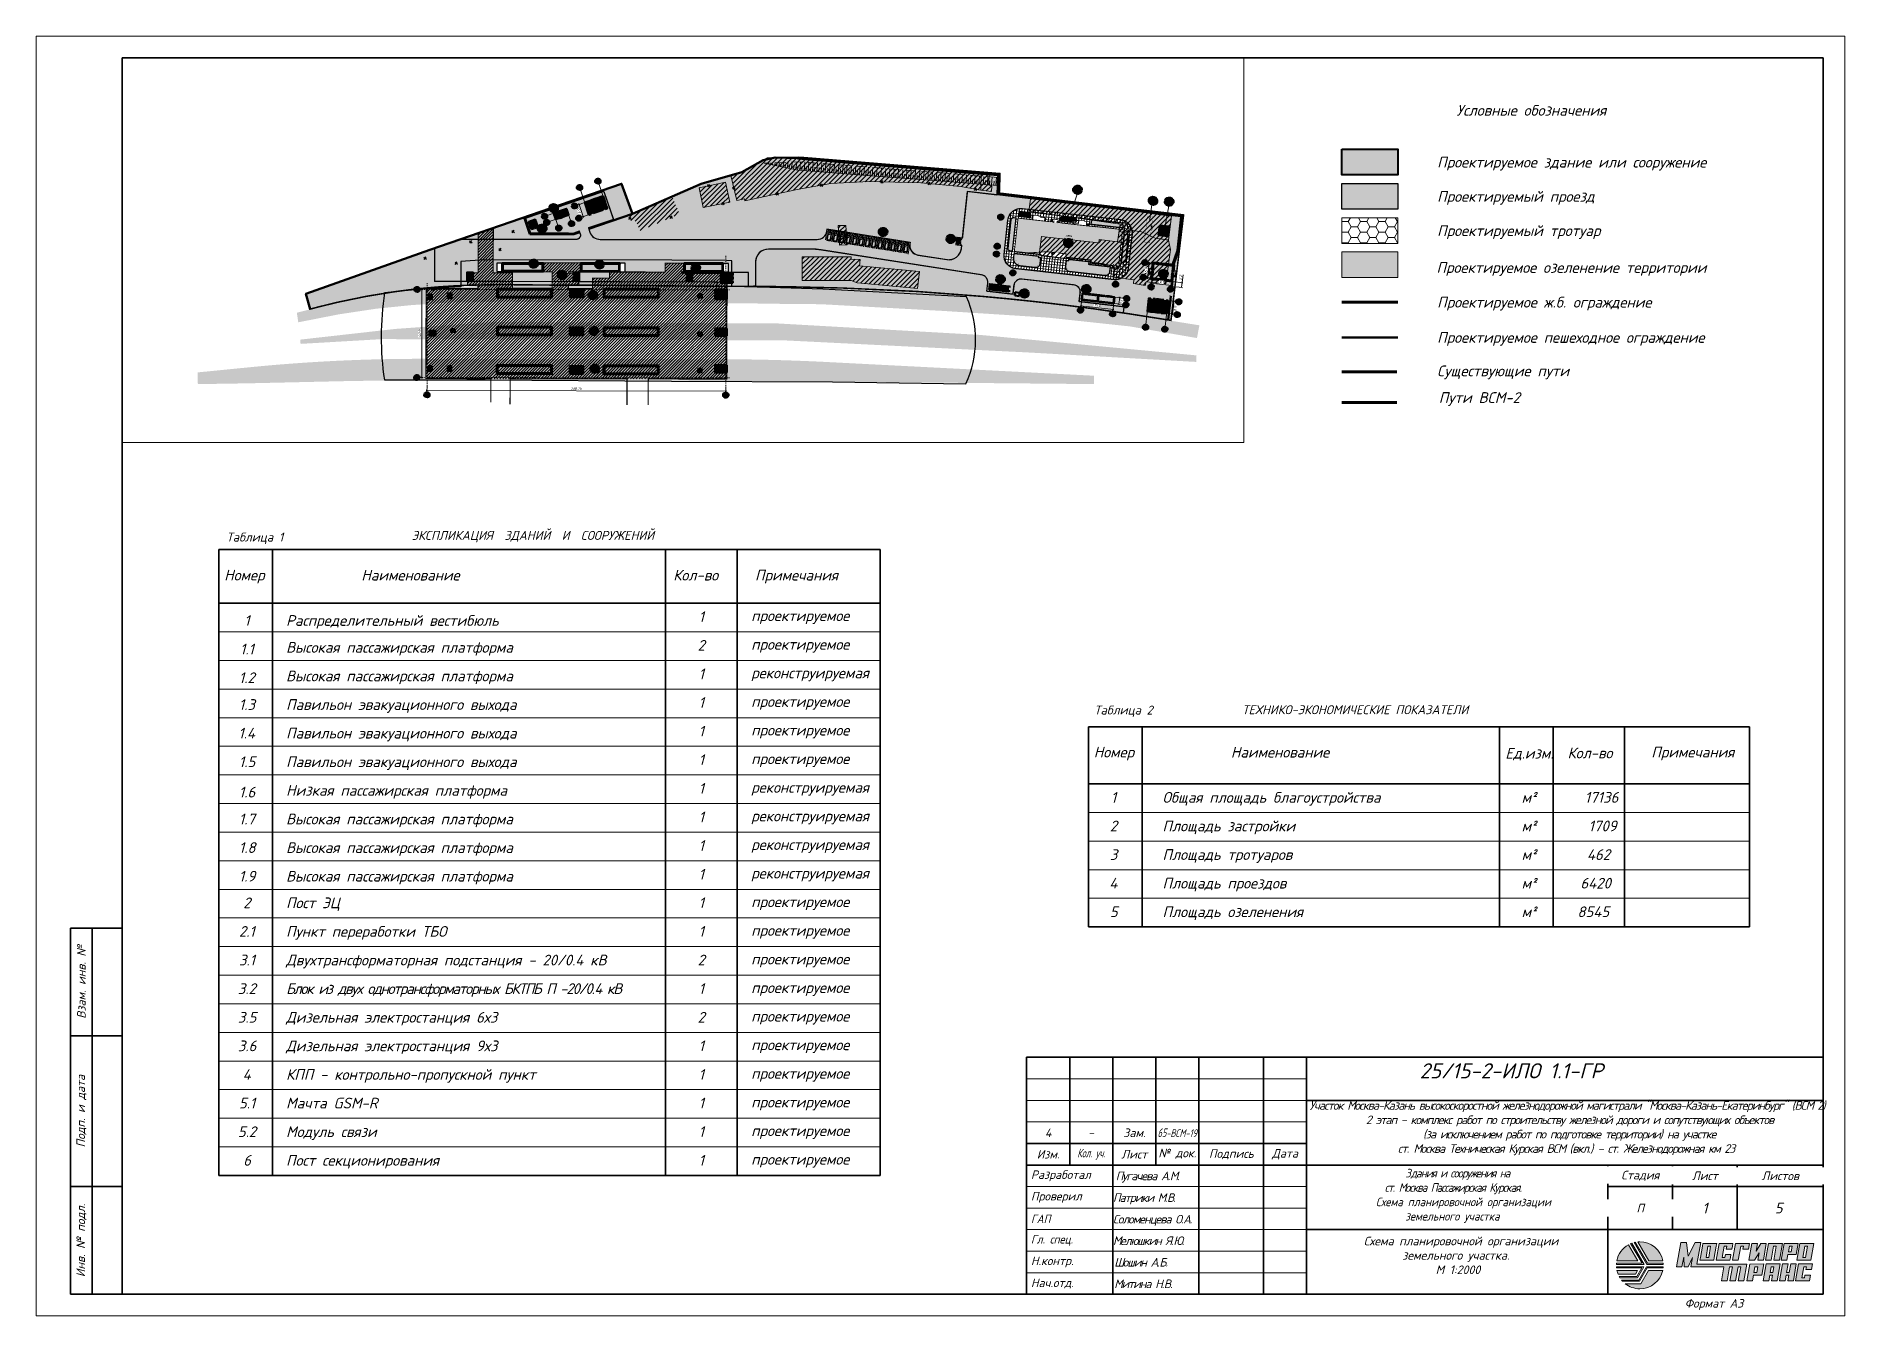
# Paper-space layout 'СПОЗУ_2000' of a CAD drawing. Extents: x -251 to 169, y -123 to 174.
# The model-space entities are those that its viewports show. They can reach past a viewport. Long polylines and large blocks are cut down to what shows.
import ezdxf
from ezdxf.enums import TextEntityAlignment as Align

# ---------------------------------------------------------------- set-up
doc = ezdxf.new("R2010")
doc.units = 0
doc.header["$PDMODE"] = 3
doc.header["$PDSIZE"] = 1
for name, pattern in [('ADSK_Линия сетки', [21, 12, -3, 3, -3]), ('Cплошная', [0]), ('HIDDEN', [0.375, 0.25, -0.125]), ('JIS_09_08', [10.75, 8, -0.55, 0.55, -0.55, 0.55, -0.55]), ('ГОСТ 2.303 5', [24, 20, -1.5, 1, -1.5]), ('невидимая', [9.525, 6.35, -3.175]), ('осевая', [50.8, 31.75, -6.35, 6.35, -6.35]), ('Сверху', [3.96875, 2.38125, -1.5875]), ('Штрих', [6.35, 3.175, -3.175])]:
    doc.linetypes.add(name, pattern=pattern)
for name, color, linetype, true_color in [('-БОРТ', 7, 'Continuous', 0x005e83), ('-ЗДАНИЕ', 12, 'Continuous', 0xbd0000), ('-ОСИ', 12, 'Continuous', 0xbd0000), ('-ТРОТУАР', 7, 'Continuous', 0x755847)]:
    doc.layers.add(name, color=color, linetype=linetype, true_color=true_color)
for name, color, linetype in [('-ВЕДОМОСТИ', 7, 'Continuous'), ('-ОЗЕЛЕНЕНИЕ', 22, 'Continuous'), ('МГТ_ГП_благоустройство', 7, 'Continuous'), ('МГТ_ГП_размеры', 7, 'Continuous')]:
    doc.layers.add(name, color=color, linetype=linetype)
for name, color, linetype, lineweight, true_color in [('-ГЕНПЛАН', 12, 'Continuous', 40, 0xbd0000), ('МГТ_ГП_ЗДАНИЯ', 12, 'Continuous', 50, 0xbd0000), ('МГТ_ГП_ОСИ', 12, 'осевая', 20, 0xbd0000)]:
    doc.layers.add(name, color=color, linetype=linetype, lineweight=lineweight, true_color=true_color)
for name, color, linetype, lineweight in [('-МАШИНЫ', 250, 'Continuous', 30), ('-ОРГ.РЕЛЬЕФА', 174, 'Continuous', 40), ('-ОТКОСЫ', 1, 'Continuous', 20), ('МГТ_ГП_ГЕНПЛАН', 7, 'Continuous', 35), ('МГТ_ГП_ОРГ.РЕЛЬЕФА', 174, 'Continuous', 40)]:
    doc.layers.add(name, color=color, linetype=linetype, lineweight=lineweight)
doc.styles.add('ГП', font='isocpeui.ttf')
doc.styles.add('СПДС_2.0 мм', font='isocpeur.ttf', dxfattribs={"oblique": 15, "height": 1.5})
doc.styles.add('СПДС_2.5 мм', font='isocpeur.ttf', dxfattribs={"oblique": 15, "height": 2.5})
doc.linetypes.add('Забор_дерев_сплош', pattern='A,2.5,[130,ltypeshp.shx,S=0.4,R=0,X=0,Y=0.4],2.5', length=5)
doc.linetypes.add('ЗАБОР_МЕТ_Б1М', pattern='A,1.25,[133,ltypeshp.shx,S=0.25,R=0,X=-0.25,Y=0],-0.001,[133,ltypeshp.shx,S=0.145,R=0,X=-0.145,Y=0],-0.001,[130,ltypeshp.shx,S=0.125,R=0,X=0,Y=0.4],1.25', length=2.502)
doc.linetypes.add('ограждение1', pattern='A,0.25,-0.1,[133,ltypeshp.shx,S=0.1,R=0,X=-0.1,Y=0],-0.1,1', length=1.45)
doc.dimstyles.new('ГП_1000', dxfattribs={"dimscale": 0.5, "dimtxt": 2.5, "dimasz": 1.5, "dimexe": 0.8, "dimexo": 0, "dimgap": 0.8, "dimtad": 1, "dimdec": 1, "dimzin": 0, "dimdsep": 46, "dimtxsty": 'ГП', "dimblk": 'ARCHTICK', "dimcen": 3, "dimdle": 0.8, "dimclrd": 7, "dimclre": 7, "dimclrt": 7, "dimaunit": 1, "dimadec": 0, "dimazin": 0, "dimtfac": 1, "dimtdec": 1, "dimtmove": 0, "dimatfit": 3, "dimfxl": 0.18, "dimtfill": 1, "dimtolj": 1, "dimtzin": 0, "dimlwd": 18, "dimlwe": 18, "dimarcsym": 0})
doc.dimstyles.new('ГП_архит', dxfattribs={"dimscale": 0.5, "dimtxt": 2500, "dimasz": 1500, "dimexe": 800, "dimexo": 0, "dimgap": 800, "dimtad": 1, "dimdec": 1, "dimlfac": 0.001, "dimzin": 0, "dimdsep": 46, "dimtxsty": 'ГП', "dimblk": 'ARCHTICK', "dimcen": 3000, "dimdle": 800, "dimclrd": 7, "dimclre": 7, "dimclrt": 7, "dimaunit": 1, "dimadec": 0, "dimazin": 0, "dimtfac": 1, "dimtdec": 1, "dimtmove": 0, "dimatfit": 3, "dimfxl": 0.18, "dimtolj": 1, "dimtzin": 0, "dimlwd": 18, "dimlwe": 18, "dimarcsym": 0})
pattern_1 = [(330.21817, (10310.0955, 10233.9812), (0.788509, 1.377828), [])]

psp = doc.layouts.new('СПОЗУ_2000')

# ---------------------------------------------------------------- texts
at = {"layer": '-ВЕДОМОСТИ', "lineweight": 5, "attachment_point": 1, "style": 'СПДС_2.0 мм'}
for s, insert, char_height, width in [('\\pi27.589;Условные обозначения', (51.36, 157.75), 2.5, 110), ('{\\W1;Проектируемое здание или сооружение}', (74.42, 145.71), 2.5, 110), ('Проектируемый проезд', (74.42, 137.76), 2.5, 110), ('{\\W1;Проектируемый тротуар}', (74.42, 129.82), 2.5, 110), ('Проектируемое озеленение территории', (74.27, 121.26), 2.5, 110), ('{\\W1;Проектируемое ж.б. ограждение}', (74.42, 113.21), 2.5, 110), ('{\\W1;Проектируемое пешеходное ограждение}', (74.42, 105.03), 2.5, 110), ('Существующие пути', (74.42, 97.27), 2.5, 110), ('Пути ВСМ-2', (74.81, 91.08), 2.5, 110), ('\\pi47.841;ЭКСПЛИКАЦИЯ  ЗДАНИЙ  И  СООРУЖЕНИЙ', (-211.53, 58.87), 2.075, 186.752), ('\\pi0.70728;{\\W1;Номер}', (-207.95, 49.86), 2.49, 91.3), ('\\pi20.636;{\\W1;Наименование}', (-196.04, 49.85), 2.49, 91.3), ('\\pi1.768;{\\W1;Кол-во}', (-104.74, 49.85), 2.49, 91.3), ('\\pi4.1633;{\\W1;Примечания}', (-88.14, 49.85), 2.49, 91.3), ('\\pi44.9429;1', (-247.52, 39.33), 2.49, 91.3), ('  Распределительный вестибюль', (-196.04, 39.33), 2.49, 91.3), ('\\pi44.9429;1', (-142.01, 40.2), 2.49, 91.3), ('{\\W1;проектируемое}', (-84.86, 40.44), 2.49, 91.3), ('\\pi43.9469;1.1', (-247.52, 32.69), 2.49, 91.3), ('  Высокая пассажирская платформа', (-196.04, 33.1), 2.49, 91.3), ('\\pi44.6939;2', (-142.01, 33.56), 2.49, 91.3), ('{\\W1;проектируемое}', (-84.86, 33.8), 2.49, 91.3), ('\\pi43.6979;1.2', (-247.52, 26.05), 2.49, 91.3), ('  Высокая пассажирская платформа', (-196.04, 26.46), 2.49, 91.3), ('\\pi44.9429;1', (-142.01, 26.92), 2.49, 91.3), ('реконструируемая', (-84.86, 27.16), 2.49, 91.3), ('\\pi43.6979;1.3', (-247.52, 19.82), 2.49, 91.3), ('  Павильон эвакуационного выхода', (-196.04, 19.82), 2.49, 91.3), ('\\pi44.9429;1', (-142.01, 20.28), 2.49, 91.3), ('{\\W1;проектируемое}', (-84.86, 20.52), 2.49, 91.3), ('\\pi42.3881;Таблица 2', (-47.6, 18.34), 2.075, 129.6058), ('\\pi51.069;{\\W1;ТЕХНИКО-ЭКОНОМИЧЕСКИЕ ПОКАЗАТЕЛИ}', (-21.91, 18.41), 2.075, 129.6058), ('\\pi43.5734;1.4', (-247.52, 13.18), 2.49, 91.3), ('  Павильон эвакуационного выхода', (-196.04, 13.18), 2.49, 91.3), ('\\pi44.9429;1', (-142.01, 13.64), 2.49, 91.3), ('{\\W1;проектируемое}', (-84.86, 13.88), 2.49, 91.3), ('\\pi0.70728;{\\W1;Номер}', (-6.02, 8.78), 2.49, 91.3), ('\\pi20.636;{\\W1;Наименование}', (5.89, 8.76), 2.49, 91.3), ('\\pi1.76093;Ед.изм.', (88.49, 8.52), 2.49, 91.3), ('\\pi4.1466;Кол-во', (100.55, 8.58), 2.49, 91.3), ('\\pi4.1466;Примечания', (120.01, 8.78), 2.49, 91.3), ('\\pi43.6979;1.5', (-247.52, 6.54), 2.49, 91.3), ('  Павильон эвакуационного выхода', (-196.04, 6.54), 2.49, 91.3), ('\\pi44.9429;1', (-142.01, 7), 2.49, 91.3), ('{\\W1;проектируемое}', (-84.86, 7.24), 2.49, 91.3), ('\\pi44.9429;1', (-142.01, 0.36), 2.49, 91.3), ('\\pi43.6979;1.6', (-247.52, -0.51), 2.49, 91.3), ('  Низкая пассажирская платформа', (-196.04, -0.1), 2.49, 91.3), ('реконструируемая', (-84.86, 0.6), 2.49, 91.3), ('\\pi44.9429;1', (-46.27, -1.72), 2.49, 91.3), ('   Общая площадь благоустройства', (5.89, -1.72), 2.49, 91.3), ('м²', (94.04, -1.72), 2.49, 91.3), ('     17136', (100.78, -1.72), 2.49, 91.3), ('\\pi43.6979;1.7', (-247.52, -6.74), 2.49, 91.3), ('  Высокая пассажирская платформа', (-196.04, -6.74), 2.49, 91.3), ('\\pi44.9429;1', (-142.01, -6.28), 2.49, 91.3), ('реконструируемая', (-84.86, -6.04), 2.49, 91.3), ('\\pi44.6939;2', (-46.27, -8.36), 2.49, 91.3), ('   Площадь застройки', (5.89, -8.36), 2.49, 91.3), ('м²', (94.04, -8.36), 2.49, 91.3), ('       1709', (98.49, -8.36), 2.49, 91.3), ('\\pi43.6979;1.8', (-247.52, -13.38), 2.49, 91.3), ('  Высокая пассажирская платформа', (-196.04, -13.38), 2.49, 91.3), ('\\pi44.9429;1', (-142.01, -12.92), 2.49, 91.3), ('реконструируемая', (-84.86, -12.68), 2.49, 91.3), ('\\pi44.6939;3', (-46.27, -15), 2.49, 91.3), ('   Площадь тротуаров', (5.89, -15), 2.49, 91.3), ('м²', (94.04, -15), 2.49, 91.3), ('      462', (99.7, -15), 2.49, 91.3), ('\\pi43.6979;1.9', (-247.52, -20.02), 2.49, 91.3), ('  Высокая пассажирская платформа', (-196.04, -20.02), 2.49, 91.3), ('\\pi44.9429;1', (-142.01, -19.56), 2.49, 91.3), ('реконструируемая', (-84.86, -19.32), 2.49, 91.3), ('\\pi44.5694;4', (-46.27, -21.64), 2.49, 91.3), ('   Площадь проездов', (5.89, -21.64), 2.49, 91.3), ('м²', (94.04, -21.64), 2.49, 91.3), ('    6420', (101.35, -21.64), 2.49, 91.3), ('\\pi44.6939;2', (-247.52, -26.2), 2.49, 91.3), ('  Пост ЭЦ', (-196.04, -26.2), 2.49, 91.3), ('\\pi44.9429;1', (-142.01, -26.2), 2.49, 91.3), ('{\\W1;проектируемое}', (-84.86, -25.96), 2.49, 91.3), ('\\pi44.6939;5', (-46.27, -28.28), 2.49, 91.3), ('   Площадь озеленения', (5.89, -28.28), 2.49, 91.3), ('м²', (94.04, -28.28), 2.49, 91.3), ('   8545', (102.23, -28.28), 2.49, 91.3), ('\\pi43.6979;2.1', (-247.52, -32.84), 2.49, 91.3), ('  Пункт переработки ТБО', (-196.04, -32.84), 2.49, 91.3), ('\\pi44.9429;1', (-142.01, -32.84), 2.49, 91.3), ('\\pi44.9429;1', (-142.01, -32.84), 2.49, 91.3), ('{\\W1;проектируемое}', (-84.86, -32.6), 2.49, 91.3), ('\\pi43.6979;3.1', (-247.52, -39.48), 2.49, 91.3), ('  Двухтрансформаторная подстанция - 20/0.4 кВ', (-196.04, -39.48), 2.49, 91.3), ('\\pi44.6939;2', (-142.01, -39.48), 2.49, 91.3), ('{\\W1;проектируемое}', (-84.86, -39.24), 2.49, 91.3), ('\\pi43.4489;3.2', (-247.52, -46.12), 2.49, 91.3), ('  {\\T0.85;Блок из двух однотрансформаторных БКТПБ П -20/0.4 кВ}', (-196.04, -46.12), 2.49, 91.3), ('\\pi44.9429;1', (-142.01, -46.12), 2.49, 91.3), ('{\\W1;проектируемое}', (-84.86, -45.88), 2.49, 91.3), ('\\pi43.4489;3.5', (-247.52, -52.76), 2.49, 91.3), ('  Дизельная электростанция 6х3', (-196.04, -52.76), 2.49, 91.3), ('\\pi44.6939;2', (-142.01, -52.76), 2.49, 91.3), ('{\\W1;проектируемое}', (-84.86, -52.52), 2.49, 91.3), ('\\pi43.4489;3.6', (-247.52, -59.4), 2.49, 91.3), ('  Дизельная электростанция 9х3', (-196.04, -59.4), 2.49, 91.3), ('\\pi44.9429;1', (-142.01, -59.4), 2.49, 91.3), ('{\\W1;проектируемое}', (-84.86, -59.16), 2.49, 91.3), ('\\pi44.5694;4', (-247.52, -66.04), 2.49, 91.3), ('  КПП - контрольно-пропускной пункт', (-196.04, -66.04), 2.49, 91.3), ('\\pi44.9429;1', (-142.01, -66.04), 2.49, 91.3), ('{\\W1;проектируемое}', (-84.86, -65.8), 2.49, 91.3), ('\\pi43.6979;5.1', (-247.52, -72.68), 2.49, 91.3), ('  Мачта GSM-R', (-196.04, -72.68), 2.49, 91.3), ('\\pi44.9429;1', (-142.01, -72.68), 2.49, 91.3), ('{\\W1;проектируемое}', (-84.86, -72.44), 2.49, 91.3), ('\\pi43.4489;5.2', (-247.52, -79.32), 2.49, 91.3), ('  Модуль связи', (-196.04, -79.32), 2.49, 91.3), ('\\pi44.9429;1', (-142.01, -79.32), 2.49, 91.3), ('{\\W1;проектируемое}', (-84.86, -79.08), 2.49, 91.3), ('\\pi44.6939;6', (-247.52, -85.96), 2.49, 91.3), ('  Пост секционирования', (-196.04, -85.96), 2.49, 91.3), ('\\pi44.9429;1', (-142.01, -85.96), 2.49, 91.3), ('{\\W1;проектируемое}', (-84.86, -85.72), 2.49, 91.3), ('\\pi12.46554;Схема планировочной организации \\P\\pi21.40573;земельного участка. \\P\\pi29.14759;М 1:2000', (44.93, -104.94), 2, 69.167)]:
    psp.add_mtext(s, dxfattribs=dict(at, insert=insert, char_height=char_height, width=width))
at = {"layer": '-ВЕДОМОСТИ', "lineweight": 5, "insert": (136.6, -98.3), "char_height": 2.5, "width": 15, "attachment_point": 5, "line_spacing_factor": 0.914543, "style": 'СПДС_2.5 мм', "bg_fill": 2}
psp.add_mtext('1', dxfattribs=at)
at = {"layer": '-ВЕДОМОСТИ', "lineweight": 5, "insert": (131.91, -120.67), "char_height": 1.988, "width": 48.1234, "attachment_point": 4, "line_spacing_factor": 0.914543, "style": 'СПДС_2.0 мм'}
psp.add_mtext('Формат А3', dxfattribs=at)
at = {"lineweight": 5, "insert": (-208.19, 58.48), "char_height": 2.075, "width": 91.3, "attachment_point": 1, "style": 'СПДС_2.0 мм'}
psp.add_mtext('\\pi1.46744;Таблица 1', dxfattribs=at)

msp = doc.modelspace()

# ---------------------------------------------------------------- blocks, each defined once
blk = doc.blocks.new('A$C1CE0448C')
at = {"layer": '-ВЕДОМОСТИ', "lineweight": 5}
h = blk.add_hatch(color=256, dxfattribs=at)
h.dxf.hatch_style = 1
edge = h.paths.add_edge_path()
edge.add_spline(control_points=[(-44.92, 11.88), (-46.32, 11.11), (-47.34, 9.75), (-47.65, 8.14)], knot_values=[0, 0, 0, 0, 1, 1, 1, 1], degree=3, periodic=0)
edge.add_line((-47.65, 8.14), (-42.72, 8.14))
edge.add_line((-42.72, 8.14), (-44.92, 11.88))
edge = h.paths.add_edge_path()
edge.add_line((-36.97, 5.92), (-40.25, 5.92))
edge.add_line((-40.25, 5.92), (-42.06, 2.83))
edge.add_line((-42.06, 2.83), (-45.67, 2.83))
edge.add_spline(control_points=[(-45.67, 2.83), (-44.74, 2.1), (-43.57, 1.66), (-42.29, 1.66)], knot_values=[0, 0, 0, 0, 1, 1, 1, 1], degree=3, periodic=0)
edge.add_spline(control_points=[(-42.29, 1.66), (-39.69, 1.66), (-37.52, 3.48), (-36.97, 5.92)], knot_values=[0, 0, 0, 0, 1, 1, 1, 1], degree=3, periodic=0)
edge = h.paths.add_edge_path()
edge.add_line((-47.34, 5.04), (-43.33, 5.04))
edge.add_line((-43.33, 5.04), (-42.81, 5.92))
edge.add_line((-42.81, 5.92), (-47.61, 5.92))
edge.add_spline(control_points=[(-47.61, 5.92), (-47.55, 5.62), (-47.45, 5.33), (-47.34, 5.04)], knot_values=[0, 0, 0, 0, 1, 1, 1, 1], degree=3, periodic=0)
edge = h.paths.add_edge_path()
edge.add_spline(control_points=[(-36.94, 8.14), (-37.42, 10.65), (-39.64, 12.56), (-42.29, 12.56)], knot_values=[0, 0, 0, 0, 1, 1, 1, 1], degree=3, periodic=0)
edge.add_line((-42.74, 12.54), (-40.16, 8.14))
edge.add_line((-40.16, 8.14), (-36.94, 8.14))
h = blk.add_hatch(color=256, dxfattribs=at)
h.dxf.hatch_style = 1
edge = h.paths.add_edge_path()
edge.add_spline(control_points=[(-36.94, 8.14), (-37.42, 10.65), (-39.64, 12.56), (-42.29, 12.56)], knot_values=[0, 0, 0, 0, 1, 1, 1, 1], degree=3, periodic=0)
edge.add_spline(control_points=[(-42.29, 12.56), (-42.44, 12.56), (-42.59, 12.55), (-42.74, 12.54)], knot_values=[0, 0, 0, 0, 1, 1, 1, 1], degree=3, periodic=0)
edge.add_line((-42.74, 12.54), (-40.16, 8.14))
edge.add_line((-40.16, 8.14), (-36.94, 8.14))
h = blk.add_hatch(color=256, dxfattribs=at)
h.dxf.hatch_style = 1
h.paths.add_polyline_path([(-5.95, 7.41), (-7.25, 7.41), (-7.59, 5.46), (-8.22, 5.46), (-7.87, 7.41), (-9.17, 7.41), (-9.86, 3.51), (-8.56, 3.51), (-8.33, 4.81), (-7.71, 4.81), (-7.94, 3.51), (-6.64, 3.51)])
h.paths.add_polyline_path([(-11.15, 6.76), (-11.37, 5.46), (-12, 5.46), (-11.77, 6.76)], flags=16)
h.paths.add_polyline_path([(-9.73, 7.41), (-12.95, 7.41), (-13.64, 3.51), (-12.34, 3.51), (-12.11, 4.81), (-11.49, 4.81), (-11.72, 3.51), (-10.42, 3.51)])
h.paths.add_polyline_path([(-14.92, 6.76), (-15.15, 5.46), (-15.78, 5.46), (-15.55, 6.76)], flags=16)
h.paths.add_polyline_path([(-13.51, 7.41), (-16.73, 7.4), (-17.42, 3.51), (-16.12, 3.51), (-15.89, 4.81), (-13.97, 4.82)])
h.paths.add_polyline_path([(-4.4, 8.93), (-3.94, 11.53), (-3.32, 11.53), (-3.78, 8.93)], flags=16)
h.paths.add_polyline_path([(-5.82, 8.28), (-5.17, 8.28), (-3.24, 8.28), (-2.59, 8.28), (-1.9, 12.18), (-5.13, 12.18)])
h.paths.add_polyline_path([(-7.79, 10.23), (-7.56, 11.53), (-6.94, 11.53), (-7.17, 10.23)], flags=16)
h.paths.add_polyline_path([(-9.44, 8.28), (-8.14, 8.28), (-7.91, 9.58), (-6.63, 9.58), (-5.99, 9.58), (-5.53, 12.18), (-8.75, 12.18)])
h.paths.add_polyline_path([(-13.1, 8.28), (-11.8, 8.28), (-11.23, 11.53), (-10.61, 11.53), (-11.18, 8.28), (-9.88, 8.28), (-9.19, 12.18), (-12.42, 12.18)])
h.paths.add_polyline_path([(-20.73, 8.28), (-19.43, 8.28), (-18.86, 11.53), (-18.25, 11.53), (-18.36, 10.88), (-17.05, 10.88), (-16.82, 12.18), (-20.04, 12.18)])
h.paths.add_polyline_path([(-5.41, 7.41), (-6.1, 3.51), (-2.88, 3.51), (-2.65, 4.81), (-3.95, 4.81), (-4.06, 4.16), (-4.69, 4.16), (-4.23, 6.76), (-3.6, 6.76), (-3.72, 6.11), (-2.42, 6.11), (-2.19, 7.41)])
h.paths.add_polyline_path([(-24.58, 8.28), (-21.36, 8.28), (-21.24, 8.93), (-21.13, 9.58), (-22.43, 9.58), (-22.54, 8.93), (-23.16, 8.93), (-22.71, 11.53), (-22.08, 11.53), (-22.2, 10.88), (-20.9, 10.88), (-20.78, 11.53), (-20.67, 12.18), (-23.89, 12.18)], flags=17)
h.paths.add_polyline_path([(-26.92, 8.93), (-26.46, 11.53), (-25.84, 11.53), (-26.3, 8.93)], flags=16)
h.paths.add_polyline_path([(-28.22, 8.93), (-28.33, 8.28), (-27.69, 8.28), (-25.76, 8.28), (-25.12, 8.28), (-25, 8.93), (-24.54, 11.53), (-24.42, 12.18), (-25.07, 12.18), (-27, 12.18), (-27.65, 12.18), (-27.76, 11.53)], flags=17)
h.paths.add_polyline_path([(-17.43, 7.38), (-29.02, 7.38), (-28.14, 12.39), (-29.44, 12.39), (-31.04, 9.19), (-31.46, 12.39), (-32.76, 12.39), (-33.8, 6.74), (-32.5, 6.74), (-32.1, 8.96), (-32.01, 6.74), (-31.05, 6.74), (-30.03, 8.94), (-30.44, 6.74), (-22.75, 6.74), (-23.32, 3.48), (-22.02, 3.48), (-21.45, 6.73), (-20.8, 6.73), (-21.37, 3.49), (-20.07, 3.49), (-19.49, 6.73), (-18.84, 6.73), (-19.42, 3.48), (-18.12, 3.48)])
h.paths.add_polyline_path([(-16.94, 8.28), (-15.64, 8.28), (-14.6, 9.98), (-14.91, 8.28), (-13.6, 8.28), (-12.92, 12.18), (-14.22, 12.18), (-15.25, 10.42), (-14.95, 12.18), (-16.25, 12.18)])
at = {"layer": '-ВЕДОМОСТИ', "color": 7, "lineweight": 5}
for p, q in [((-42.72, 8.14), (-44.92, 11.88)), ((-44.42, 12.13), (-41.75, 7.58)), ((-41.28, 7.31), (-44.16, 12.23)), ((-43.62, 12.39), (-40.63, 7.31)), ((-40.48, 7.58), (-43.34, 12.45)), ((-42.74, 12.54), (-40.16, 8.14)), ((-32.76, 12.39), (-33.8, 6.74)), ((-31.46, 12.39), (-32.76, 12.39)), ((-32.5, 6.74), (-32.1, 8.96)), ((-32.1, 8.96), (-32.01, 6.74)), ((-31.04, 9.19), (-31.46, 12.39)), ((-31.05, 6.74), (-30.03, 8.94)), ((-29.44, 12.39), (-31.04, 9.19)), ((-30.03, 8.94), (-30.44, 6.74)), ((-28.14, 12.39), (-29.44, 12.39)), ((-29.02, 7.38), (-28.14, 12.39)), ((-28.22, 8.93), (-28.33, 8.28)), ((-27.76, 11.53), (-28.22, 8.93)), ((-27.65, 12.18), (-27.76, 11.53)), ((-27, 12.18), (-27.65, 12.18)), ((-25.07, 12.18), (-27, 12.18)), ((-26.92, 8.93), (-26.46, 11.53)), ((-26.3, 8.93), (-26.92, 8.93)), ((-26.46, 11.53), (-25.84, 11.53)), ((-25.84, 11.53), (-26.3, 8.93)), ((-25.12, 8.28), (-25, 8.93)), ((-24.42, 12.18), (-25.07, 12.18)), ((-25, 8.93), (-24.54, 11.53)), ((-23.89, 12.18), (-24.58, 8.28)), ((-24.54, 11.53), (-24.42, 12.18)), ((-20.67, 12.18), (-23.89, 12.18)), ((-23.16, 8.93), (-22.71, 11.53)), ((-22.54, 8.93), (-23.16, 8.93)), ((-22.71, 11.53), (-22.08, 11.53)), ((-22.43, 9.58), (-22.54, 8.93)), ((-21.13, 9.58), (-22.43, 9.58)), ((-22.08, 11.53), (-22.2, 10.88)), ((-22.2, 10.88), (-20.9, 10.88)), ((-21.36, 8.28), (-21.24, 8.93)), ((-21.24, 8.93), (-21.13, 9.58)), ((-20.9, 10.88), (-20.78, 11.53)), ((-20.78, 11.53), (-20.67, 12.18)), ((-20.04, 12.18), (-20.73, 8.28)), ((-16.82, 12.18), (-20.04, 12.18)), ((-19.43, 8.28), (-18.86, 11.53)), ((-18.86, 11.53), (-18.25, 11.53)), ((-18.25, 11.53), (-18.36, 10.88)), ((-18.36, 10.88), (-17.05, 10.88)), ((-17.05, 10.88), (-16.82, 12.18)), ((-16.25, 12.18), (-16.94, 8.28)), ((-14.95, 12.18), (-16.25, 12.18)), ((-15.64, 8.28), (-14.6, 9.98)), ((-14.22, 12.18), (-15.25, 10.42)), ((-15.25, 10.42), (-14.95, 12.18)), ((-14.6, 9.98), (-14.91, 8.28)), ((-12.92, 12.18), (-14.22, 12.18)), ((-13.6, 8.28), (-12.92, 12.18)), ((-12.42, 12.18), (-13.1, 8.28)), ((-9.19, 12.18), (-12.42, 12.18)), ((-11.8, 8.28), (-11.23, 11.53)), ((-11.23, 11.53), (-10.61, 11.53)), ((-10.61, 11.53), (-11.18, 8.28)), ((-9.88, 8.28), (-9.19, 12.18)), ((-8.75, 12.18), (-9.44, 8.28)), ((-5.53, 12.18), (-8.75, 12.18)), ((-8.14, 8.28), (-7.91, 9.58)), ((-7.91, 9.58), (-6.63, 9.58)), ((-7.79, 10.23), (-7.56, 11.53)), ((-7.17, 10.23), (-7.79, 10.23)), ((-7.56, 11.53), (-6.94, 11.53)), ((-6.94, 11.53), (-7.17, 10.23)), ((-6.63, 9.58), (-5.99, 9.58)), ((-5.99, 9.58), (-5.53, 12.18)), ((-5.13, 12.18), (-5.82, 8.28)), ((-1.9, 12.18), (-5.13, 12.18)), ((-4.4, 8.93), (-3.94, 11.53)), ((-3.78, 8.93), (-4.4, 8.93)), ((-3.94, 11.53), (-3.32, 11.53)), ((-3.32, 11.53), (-3.78, 8.93)), ((-2.59, 8.28), (-1.9, 12.18)), ((-47.74, 7.31), (-41.28, 7.31)), ((-41.37, 6.75), (-47.73, 6.75)), ((-41.75, 7.58), (-47.72, 7.58)), ((-47.71, 6.48), (-42.48, 6.48)), ((-47.65, 8.14), (-42.72, 8.14)), ((-42.81, 5.92), (-47.61, 5.92)), ((-47.34, 5.04), (-43.33, 5.04)), ((-43.01, 4.48), (-47.07, 4.48)), ((-46.91, 4.22), (-42.85, 4.22)), ((-43.33, 5.04), (-42.81, 5.92)), ((-41.83, 6.48), (-43.01, 4.48)), ((-42.85, 4.22), (-41.37, 6.75)), ((-40.72, 6.75), (-42.53, 3.66)), ((-42.48, 6.48), (-42.48, 6.48)), ((-42.48, 6.48), (-41.83, 6.48)), ((-42.38, 3.39), (-40.57, 6.48)), ((-40.25, 5.92), (-42.06, 2.83)), ((-36.86, 6.75), (-40.72, 6.75)), ((-40.63, 7.31), (-36.85, 7.31)), ((-40.57, 6.48), (-39.92, 6.48)), ((-40.06, 7.58), (-40.48, 7.58)), ((-36.97, 5.92), (-40.25, 5.92)), ((-40.16, 8.14), (-36.94, 8.14)), ((-36.87, 7.58), (-40.06, 7.58)), ((-39.92, 6.48), (-39.92, 6.48)), ((-39.92, 6.48), (-36.88, 6.48)), ((-33.8, 6.74), (-32.5, 6.74)), ((-32.01, 6.74), (-31.05, 6.74)), ((-30.44, 6.74), (-22.75, 6.74)), ((-17.43, 7.38), (-29.02, 7.38)), ((-28.33, 8.28), (-27.69, 8.28)), ((-27.69, 8.28), (-25.76, 8.28)), ((-25.76, 8.28), (-25.12, 8.28)), ((-24.58, 8.28), (-21.36, 8.28)), ((-22.75, 6.74), (-23.32, 3.48)), ((-22.02, 3.48), (-21.45, 6.73)), ((-21.45, 6.73), (-20.8, 6.73)), ((-20.8, 6.73), (-21.37, 3.49)), ((-20.73, 8.28), (-19.43, 8.28)), ((-20.07, 3.49), (-19.49, 6.73)), ((-19.49, 6.73), (-18.84, 6.73)), ((-18.84, 6.73), (-19.42, 3.48)), ((-18.12, 3.48), (-17.43, 7.38)), ((-16.73, 7.4), (-17.42, 3.51)), ((-16.94, 8.28), (-15.64, 8.28)), ((-13.51, 7.41), (-16.73, 7.4)), ((-16.12, 3.51), (-15.89, 4.81)), ((-15.89, 4.81), (-13.97, 4.82)), ((-15.78, 5.46), (-15.55, 6.76)), ((-15.15, 5.46), (-15.78, 5.46)), ((-15.55, 6.76), (-14.92, 6.76)), ((-14.92, 6.76), (-15.15, 5.46)), ((-14.91, 8.28), (-13.6, 8.28)), ((-13.97, 4.82), (-13.51, 7.41)), ((-12.95, 7.41), (-13.64, 3.51)), ((-13.1, 8.28), (-11.8, 8.28)), ((-9.73, 7.41), (-12.95, 7.41)), ((-12.34, 3.51), (-12.11, 4.81)), ((-12.11, 4.81), (-11.49, 4.81)), ((-12, 5.46), (-11.77, 6.76)), ((-11.37, 5.46), (-12, 5.46)), ((-11.77, 6.76), (-11.15, 6.76)), ((-11.49, 4.81), (-11.72, 3.51)), ((-11.15, 6.76), (-11.37, 5.46)), ((-11.18, 8.28), (-9.88, 8.28)), ((-10.42, 3.51), (-9.73, 7.41)), ((-9.17, 7.41), (-9.86, 3.51)), ((-9.44, 8.28), (-8.14, 8.28)), ((-7.87, 7.41), (-9.17, 7.41)), ((-8.56, 3.51), (-8.33, 4.81)), ((-8.33, 4.81), (-7.71, 4.81)), ((-8.22, 5.46), (-7.87, 7.41)), ((-7.59, 5.46), (-8.22, 5.46)), ((-7.71, 4.81), (-7.94, 3.51)), ((-7.25, 7.41), (-7.59, 5.46)), ((-5.95, 7.41), (-7.25, 7.41)), ((-6.64, 3.51), (-5.95, 7.41)), ((-5.41, 7.41), (-6.1, 3.51)), ((-5.82, 8.28), (-5.17, 8.28)), ((-2.19, 7.41), (-5.41, 7.41)), ((-5.17, 8.28), (-3.24, 8.28)), ((-4.69, 4.16), (-4.23, 6.76)), ((-4.23, 6.76), (-3.6, 6.76)), ((-3.95, 4.81), (-4.06, 4.16)), ((-2.65, 4.81), (-3.95, 4.81)), ((-3.6, 6.76), (-3.72, 6.11)), ((-3.72, 6.11), (-2.42, 6.11)), ((-3.24, 8.28), (-2.59, 8.28)), ((-2.88, 3.51), (-2.65, 4.81)), ((-2.42, 6.11), (-2.19, 7.41)), ((-42.53, 3.66), (-46.51, 3.66)), ((-46.28, 3.39), (-42.38, 3.39)), ((-42.06, 2.83), (-45.67, 2.83)), ((-23.32, 3.48), (-22.02, 3.48)), ((-21.37, 3.49), (-20.07, 3.49)), ((-19.42, 3.48), (-18.12, 3.48)), ((-17.42, 3.51), (-16.12, 3.51)), ((-13.64, 3.51), (-12.34, 3.51)), ((-11.72, 3.51), (-10.42, 3.51)), ((-9.86, 3.51), (-8.56, 3.51)), ((-7.94, 3.51), (-6.64, 3.51)), ((-6.1, 3.51), (-2.88, 3.51)), ((-4.06, 4.16), (-4.69, 4.16))]:
    blk.add_line(p, q, dxfattribs=at)
for points in [[(-44.92, 11.88), (-46.32, 11.11), (-47.34, 9.75), (-47.65, 8.14)], [(-44.16, 12.23), (-44.25, 12.19), (-44.33, 12.16), (-44.42, 12.13)], [(-43.34, 12.45), (-43.43, 12.44), (-43.52, 12.42), (-43.62, 12.39)], [(-42.29, 12.56), (-42.44, 12.56), (-42.59, 12.55), (-42.74, 12.54)], [(-36.94, 8.14), (-37.42, 10.65), (-39.64, 12.56), (-42.29, 12.56)], [(-47.72, 7.58), (-47.73, 7.49), (-47.74, 7.4), (-47.74, 7.31)], [(-47.73, 6.75), (-47.73, 6.66), (-47.72, 6.57), (-47.71, 6.48)], [(-47.61, 5.92), (-47.55, 5.62), (-47.45, 5.33), (-47.34, 5.04)], [(-47.07, 4.48), (-47.02, 4.39), (-46.97, 4.3), (-46.91, 4.22)], [(-42.29, 1.66), (-39.69, 1.66), (-37.52, 3.48), (-36.97, 5.92)], [(-36.88, 6.48), (-36.87, 6.57), (-36.86, 6.66), (-36.86, 6.75)], [(-36.85, 7.31), (-36.85, 7.4), (-36.86, 7.49), (-36.87, 7.58)], [(-46.51, 3.66), (-46.44, 3.57), (-46.36, 3.48), (-46.28, 3.39)], [(-45.67, 2.83), (-44.74, 2.1), (-43.57, 1.66), (-42.29, 1.66)]]:
    blk.add_open_spline(points, degree=3, dxfattribs=at)
blk = doc.blocks.new('A$C2A7508E4')
at = {"layer": '-ВЕДОМОСТИ', "lineweight": 35}
for p, q in [((-185, 55), (-185, 0)), ((0, 55), (-185, 55)), ((-175, 55), (-175, 30)), ((-165, 55), (-165, 0)), ((-155, 55), (-155, 30)), ((-145, 55), (-145, 0)), ((-130, 55), (-130, 0)), ((-120, 55), (-120, 0)), ((0, 45), (-120, 45)), ((-120, 35), (-185, 35)), ((0, 30), (-185, 30)), ((-50, 30), (-50, 0)), ((-35, 30), (-35, 15)), ((-20, 30), (-20, 15)), ((0, 25), (-50, 25)), ((0, 15), (-120, 15))]:
    blk.add_line(p, q, dxfattribs=at)
at = {"layer": '-ВЕДОМОСТИ', "lineweight": 5}
for p, q in [((-120, 50), (-185, 50)), ((-120, 45), (-185, 45)), ((-120, 40), (-185, 40)), ((-120, 25), (-185, 25)), ((-120, 20), (-185, 20)), ((-120, 15), (-185, 15)), ((-120, 10), (-185, 10)), ((-120, 5), (-185, 5))]:
    blk.add_line(p, q, dxfattribs=at)
at = {"layer": '-ВЕДОМОСТИ', "color": 6, "linetype": 'Continuous', "lineweight": 30}
blk.add_blockref('A$C1CE0448C', (-0.32, -0.38), dxfattribs=at)
at = {"layer": '-ВЕДОМОСТИ', "lineweight": 5, "char_height": 2, "attachment_point": 1, "style": 'СПДС_2.0 мм'}
for s, insert, width in [('                    {\\H1.75x;25/15-2-ИЛО 1.1-ГР}', (-119.17, 53.62), 114.4507), ('{\\T0.8;Пугачева А.М.}', (-164.32, 28.47), 19.167), ('\\pi21.82618;{\\W0.9;З\\T0.85;дания и сооружения на \\P\\pi17.04391;ст. Москва Пассажирская Курская.       \\P\\pi13.04095;  \\T1;Схема планировочной организации \\P\\pi22.36679;земельного участка  }    ', (-118.89, 29.11), 67.8787), ('{\\T0.8;Патрики М.В.}', (-164.95, 23.43), 19.167), ('{\\T0.8;Соломенцева О.А.}', (-164.95, 18.43), 19.167), ('{\\T0.8;Мелюшкин Я.Ю.}', (-164.95, 13.43), 19.167), ('{\\T0.8;Шошин А.Б.}', (-164.66, 8.43), 19.167), ('{\\T0.75;Митина Н.В.}', (-164.66, 3.43), 19.167)]:
    blk.add_mtext(s, dxfattribs=dict(at, insert=insert, width=width))
at = {"layer": '-ВЕДОМОСТИ', "lineweight": 5, "insert": (-120.85, 44.83), "char_height": 2, "attachment_point": 1, "style": 'СПДС_2.0 мм'}
blk.add_mtext_dynamic_manual_height_columns('\\pi1.52102;{\\T0.8;Участок Москва-Казань высокоскоростной железнодорожной магистрали "Москва-Казань-Екатеринбург" (ВСМ 2) \\P\\pi14.6469;2 этап - комплекс работ по строительству железной дороги и сопутствующих объектов \\P\\pi27.89051;(за исключением работ по подготовке территории) на участке \\P\\pi22.06197;ст. Москва Техническая Курская ВСМ (вкл.) – ст. Железнодорожная км 23}', width=121.3489, gutter_width=12.5, heights=[21.14], dxfattribs=at)
at = {"layer": '-ВЕДОМОСТИ', "lineweight": 5, "line_spacing_factor": 0.914543, "style": 'СПДС_2.0 мм'}
for s, insert, char_height, width, attachment_point in [('4', (-180, 37.49), 2, 10, 5), ('Зам.', (-159.96, 37.49), 2, 10, 5), ('{\\W0.7;65\\H0.9x;-ВСМ-19}', (-150.03, 37.49), 2, 10, 5), ('{\\W0.7;Кол. уч.}', (-170, 32.5), 2, 10, 5), ('-', (-170.06, 37.49), 2, 10, 5), ('№ док.', (-150, 32.62), 2, 10, 5), ('Подпись', (-137.47, 32.5), 2, 15.0675, 5), ('Дата', (-125, 32.5), 2, 10, 5), ('Изм.', (-180, 32.5), 2, 10, 5), ('Лист', (-160, 32.5), 2, 10, 5), ('\\pi1,t3.9762;Разработал', (-185, 27.5), 1.9881, 20, 4), ('\\pi1,t3.9762;Проверил', (-185, 22.5), 1.9881, 20, 4), ('\\pi1,t1.98808,7.95231;{\\W0.9;ГАП}', (-185, 17.5), 1.9881, 20, 4), ('\\pi1,t1.98808,7.95231;{\\W0.9;Гл. спец.}', (-185, 12.5), 1.9881, 20, 4), ('\\pi1,t9.9404;Н.контр.', (-185, 7.5), 1.9881, 20, 4), ('\\pi1,t9.9404;Нач.отд.', (-185, 2.5), 1.9881, 20, 4)]:
    blk.add_mtext(s, dxfattribs=dict(at, insert=insert, char_height=char_height, width=width, attachment_point=attachment_point))
at = {"layer": '-ВЕДОМОСТИ', "lineweight": 5, "char_height": 2, "width": 15, "attachment_point": 5, "line_spacing_factor": 0.914543, "style": 'СПДС_2.0 мм', "bg_fill": 2}
for s, insert in [('Лист', (-27.5, 27.5)), ('П', (-42.5, 20))]:
    blk.add_mtext(s, dxfattribs=dict(at, insert=insert))
at = {"layer": '-ВЕДОМОСТИ', "lineweight": 5, "char_height": 2, "attachment_point": 5, "line_spacing_factor": 0.914543, "style": 'СПДС_2.0 мм', "bg_fill": 2}
for s, insert, width in [('Стадия', (-42.5, 27.5), 15), ('Листов', (-10, 27.5), 20)]:
    blk.add_mtext(s, dxfattribs=dict(at, insert=insert, width=width))
blk = doc.blocks.new('A$C7EB71B88')
at = {"layer": '-ВЕДОМОСТИ', "lineweight": 35}
for p, q in [((-12, 85), (-12, 0)), ((-12, 85), (0, 85)), ((-7, 85), (-7, 0)), ((-12, 60), (0, 60)), ((-12, 25), (0, 25)), ((-12, 0), (0, 0))]:
    blk.add_line(p, q, dxfattribs=at)
at = {"layer": '-ВЕДОМОСТИ', "lineweight": 5, "attachment_point": 5, "rotation": 90, "line_spacing_factor": 0.914543, "style": 'СПДС_2.0 мм'}
for s, insert, char_height, width in [('Взам. инв. №', (-9.5, 72.5), 1.9881, 25), ('Подп. и дата', (-9.5, 42.5), 1.9881, 35), ('Инв. № подл.', (-9.5, 12.5), 2, 25)]:
    blk.add_mtext(s, dxfattribs=dict(at, insert=insert, char_height=char_height, width=width))
blk = doc.blocks.new('нн')
at = {"layer": '-ГЕНПЛАН', "true_color": 0xffffff}
h = blk.add_hatch(color=7, dxfattribs=at)
h.dxf.hatch_style = 1
edge = h.paths.add_edge_path()
edge.add_arc((0, 0), 2, 0, 360)
at = {"layer": '-ГЕНПЛАН', "color": 7, "lineweight": 40}
blk.add_circle((0, 0), 2, dxfattribs=at)
at = {"layer": '-ГЕНПЛАН', "color": 7, "style": 'ГП'}
blk.add_attdef('НОМЕР', text='', height=2, dxfattribs=at).set_placement((0.01, 0), align=Align.MIDDLE_CENTER)
blk = doc.blocks.new('A$C07A21AA8')
at = {"color": 251, "linetype": 'ByBlock', "lineweight": 15}
for p, q in [((0, 895), (3, 1155)), ((0, 889), (3, 629)), ((3, 1155), (12, 1381)), ((3, 629), (12, 403)), ((12, 1381), (22, 1558)), ((12, 403), (22, 226)), ((62, 1186), (56, 994)), ((56, 994), (59, 889)), ((56, 790), (59, 895)), ((62, 598), (56, 790)), ((59, 941), (90, 935)), ((59, 842), (90, 848)), ((71, 1363), (62, 1186)), ((71, 421), (62, 598)), ((71, 1363), (84, 1527)), ((71, 421), (84, 257)), ((334, 1474), (85, 1541)), ((334, 310), (85, 243)), ((90, 1195), (113, 1519)), ((90, 892), (90, 1195)), ((90, 892), (90, 588)), ((90, 588), (113, 265)), ((248, 1669), (112, 1654)), ((248, 115), (112, 130)), ((144, 1557), (119, 1531)), ((144, 227), (119, 252)), ((328, 1449), (128, 1493)), ((328, 334), (128, 291)), ((232, 1570), (144, 1557)), ((232, 214), (144, 227)), ((156, 1611), (666, 1660)), ((156, 173), (666, 124)), ((310, 1579), (232, 1570)), ((310, 204), (232, 214)), ((248, 1669), (489, 1688)), ((248, 115), (489, 96)), ((303, 1576), (307, 1548)), ((303, 207), (307, 235)), ((307, 1548), (365, 1514)), ((307, 235), (365, 269)), ((390, 1589), (310, 1579)), ((390, 195), (310, 204)), ((523, 1387), (328, 1449)), ((523, 396), (328, 334)), ((334, 1474), (557, 1406)), ((334, 310), (557, 378)), ((365, 1514), (618, 1429)), ((365, 269), (618, 355)), ((634, 1583), (373, 1564)), ((373, 1564), (381, 1539)), ((373, 220), (381, 245)), ((634, 201), (373, 220)), ((381, 1539), (678, 1446)), ((381, 245), (678, 338)), ((551, 1601), (390, 1589)), ((551, 183), (390, 195)), ((489, 1688), (672, 1703)), ((489, 96), (672, 81)), ((548, 1378), (523, 1387)), ((548, 406), (523, 396)), ((554, 1344), (548, 1378)), ((554, 440), (548, 406)), ((687, 1607), (551, 1601)), ((687, 177), (551, 183)), ((554, 440), (554, 1344)), ((557, 1406), (618, 1429)), ((557, 1406), (578, 1375)), ((557, 378), (578, 408)), ((557, 378), (618, 355)), ((578, 408), (576, 1378)), ((703, 1418), (618, 1429)), ((703, 365), (618, 355)), ((933, 1585), (634, 1583)), ((933, 198), (634, 201)), ((706, 1694), (660, 1660)), ((706, 90), (660, 124)), ((1078, 1663), (666, 1660)), ((1078, 121), (666, 124)), ((672, 1703), (706, 1694)), ((672, 81), (706, 90)), ((749, 1415), (675, 1446)), ((749, 369), (675, 338)), ((1065, 1616), (687, 1607)), ((1065, 167), (687, 177)), ((749, 1415), (703, 1418)), ((749, 369), (703, 365)), ((706, 1694), (768, 1706)), ((706, 90), (768, 77)), ((2305, 1415), (749, 1415)), ((2305, 369), (749, 369)), ((768, 1706), (883, 1712)), ((768, 77), (883, 71)), ((883, 1712), (1031, 1716)), ((883, 71), (1031, 68)), ((1084, 1431), (933, 1585)), ((1084, 353), (933, 198)), ((1031, 1716), (1127, 1712)), ((1031, 68), (1127, 71)), ((1050, 1585), (1270, 1592)), ((1050, 1585), (1152, 1431)), ((1050, 198), (1152, 353)), ((1050, 198), (1270, 192)), ((1942, 1623), (1065, 1616)), ((1942, 161), (1065, 167)), ((1393, 1688), (1087, 1669)), ((1393, 96), (1087, 115)), ((1127, 1712), (1202, 1706)), ((1127, 71), (1202, 77)), ((1202, 1706), (1313, 1691)), ((1202, 77), (1313, 93)), ((1270, 1592), (1280, 1431)), ((1270, 192), (1280, 353)), ((1301, 1431), (1313, 1579)), ((1301, 353), (1313, 204)), ((1313, 1579), (1325, 1592)), ((1313, 204), (1325, 192)), ((1325, 1592), (1877, 1589)), ((1325, 192), (1877, 195)), ((1984, 1691), (1393, 1688)), ((1984, 93), (1393, 96)), ((1877, 1589), (1798, 1431)), ((1877, 195), (1798, 353)), ((1842, 1415), (1975, 1688)), ((1842, 369), (1975, 96)), ((1898, 1431), (2017, 1591)), ((1898, 353), (2017, 192)), ((2719, 1629), (1942, 1623)), ((2719, 155), (1942, 161)), ((1984, 1691), (2692, 1688)), ((1984, 93), (2692, 96)), ((2017, 1591), (2709, 1600)), ((2017, 192), (2709, 184)), ((2406, 1432), (2920, 1607)), ((2406, 352), (2920, 177)), ((2855, 1561), (2462, 1426)), ((2855, 223), (2462, 358)), ((2651, 1781), (2697, 1784)), ((2731, 1601), (2651, 1781)), ((2731, 183), (2651, 3)), ((2651, 3), (2697, 0)), ((2682, 1547), (2709, 1600)), ((2682, 237), (2710, 183)), ((2697, 1784), (2768, 1626)), ((2697, 0), (2768, 158)), ((2753, 1604), (2731, 1601)), ((2753, 180), (2731, 183)), ((2742, 99), (2954, 99)), ((2747, 1685), (2954, 1685)), ((2768, 1626), (2753, 1604)), ((2768, 158), (2753, 180)), ((2768, 1626), (2861, 1610)), ((2768, 158), (2861, 173)), ((2911, 1573), (2855, 1561)), ((2911, 211), (2855, 223)), ((2954, 1685), (2920, 1607)), ((2954, 99), (2920, 177)), ((2954, 1685), (3858, 1644)), ((2954, 99), (3858, 139)), ((3050, 1589), (2983, 1583)), ((3050, 195), (2983, 201)), ((3050, 1589), (3388, 1585)), ((3050, 195), (3388, 198)), ((3196, 1152), (3186, 1171)), ((3196, 632), (3186, 613)), ((3196, 632), (3186, 613)), ((3193, 1678), (3258, 1700)), ((3193, 105), (3258, 84)), ((3230, 1140), (3196, 1152)), ((3230, 644), (3196, 632)), ((3230, 644), (3196, 632)), ((4050, 1059), (3230, 1140)), ((4050, 724), (3230, 644)), ((3258, 1700), (3313, 1706)), ((3258, 84), (3313, 77)), ((3313, 1706), (3447, 1706)), ((3313, 77), (3447, 77)), ((3388, 1585), (3642, 1576)), ((3388, 198), (3642, 207)), ((3447, 1706), (3577, 1700)), ((3447, 77), (3577, 84)), ((3577, 1700), (3716, 1694)), ((3577, 84), (3716, 90)), ((3642, 1576), (3914, 1561)), ((3642, 207), (3914, 223)), ((3716, 1694), (3837, 1675)), ((3716, 90), (3837, 108)), ((3837, 1675), (3958, 1669)), ((3837, 1675), (3858, 1644)), ((3837, 108), (3858, 139)), ((3837, 108), (3958, 115)), ((3858, 1644), (4016, 1626)), ((3858, 139), (4016, 158)), ((3914, 1561), (4106, 1542)), ((3914, 223), (4106, 242)), ((3958, 1669), (4032, 1657)), ((3958, 115), (4032, 127)), ((4016, 1626), (4091, 1607)), ((4016, 158), (4091, 177)), ((4032, 1657), (4103, 1641)), ((4032, 127), (4103, 142)), ((4264, 1034), (4050, 1059)), ((4264, 749), (4050, 724)), ((4091, 1607), (4140, 1585)), ((4091, 177), (4140, 198)), ((4103, 1641), (4143, 1628)), ((4103, 142), (4143, 155)), ((4106, 1542), (4174, 1530)), ((4106, 242), (4174, 254)), ((4140, 1585), (4162, 1555)), ((4140, 198), (4162, 229)), ((4143, 1628), (4187, 1598)), ((4143, 155), (4187, 185)), ((4162, 1555), (4174, 1530)), ((4162, 229), (4174, 254)), ((4174, 254), (4174, 254)), ((4187, 1598), (4222, 1545)), ((4187, 185), (4222, 239))]:
    blk.add_line(p, q, dxfattribs=at)
for centre, radius in [((4032, 127), 0), ((4162, 892), 49.5)]:
    blk.add_circle(centre, radius, dxfattribs=at)
for centre, radius, start, end in [((124, 1552), 102, 96.483104, 176.987248), ((124, 231), 102, 183.012752, 263.516926), ((164, 1531), 80, 95.513126, 173.010427), ((164, 253), 80, 186.989573, 264.486874), ((2305, 1730), 315, 270, 288.824775), ((2305, 54), 315, 71.175197, 90), ((-2141, 892), 4633, 353.379211, 6.620789), ((2911, 1515), 57.7, 85.167574, 90.000947), ((2911, 268), 57.7, 270, 272.416983), ((2911, 269), 58.2, 272.422658, 277.224394), ((2911, 1513), 60, 75.705155, 85.123653), ((2911, 271), 60.6, 277.250323, 284.268142), ((2920, 1517), 89.7, 57.867812, 90), ((2920, 266), 89.7, 270, 302.132026), ((2907, 1501), 72.5, 58.711582, 75.337181), ((2909, 277), 66.9, 284.32664, 293.082204), ((2900, 296), 87.3, 293.469028, 308.160111), ((2818, 1393), 212, 20.616854, 53.426816), ((2777, 421), 263, 312.538767, 340.909299), ((2823, 1384), 254, 23.729329, 55.359244), ((2823, 399), 254, 304.640695, 336.270573), ((2222, 1124), 866, 10.63378, 23.347341), ((2111, 692), 981, 338.673515, 350.364474), ((2280, 1111), 863, 11.935426, 25.824937), ((2280, 673), 863, 334.175092, 348.064636), ((1292, 931), 1816, 3.479156, 11.216447), ((1189, 865), 1919, 349.86931, 357.325263), ((790, 892), 2319, 357.124953, 3.693371), ((1480, 925), 1683, 3.626311, 12.499075), ((1480, 859), 1683, 347.500938, 356.373688), ((1091, 892), 2074, 356.141655, 3.858319), ((2161, 892), 2112, 342.42005, 17.579938), ((2161, 892), 2162, 342.420062, 17.579926)]:
    blk.add_arc(centre, radius, start, end, dxfattribs=at)
blk = doc.blocks.new('*U168')
at = {"layer": '-МАШИНЫ', "color": 7, "linetype": 'HIDDEN', "lineweight": 15, "ltscale": 5, "transparency": 33554687}
for points in [[(30.07, 5.5), (30.07, 0), (33.07, 0), (33.07, 5.5)], [(33.07, 5.5), (33.07, 0), (36.07, 0), (36.07, 5.5)], [(36.07, 5.5), (36.07, 0), (39.07, 0), (39.07, 5.5)], [(39.07, 5.5), (39.07, 0), (42.07, 0), (42.07, 5.5)], [(42.07, 5.5), (42.07, 0), (45.07, 0), (45.07, 5.5)], [(45.07, 5.5), (45.07, 0), (48.07, 0), (48.07, 5.5)], [(48.07, 5.5), (48.07, 0), (51.07, 0), (51.07, 5.5)], [(51.07, 5.5), (51.07, 0), (54.07, 0), (54.07, 5.5)], [(54.07, 5.5), (54.07, 0), (57.07, 0), (57.07, 5.5)], [(57.07, 5.5), (57.07, 0), (60.07, 0), (60.07, 5.5)], [(60.07, 5.5), (60.07, 0), (63.07, 0), (63.07, 5.5)], [(63.07, 5.5), (63.07, 0), (66.07, 0), (66.07, 5.5)], [(66.07, 5.5), (66.07, 0), (69.07, 0), (69.07, 5.5)]]:
    blk.add_lwpolyline(points, dxfattribs=at)
at = {"layer": '-МАШИНЫ', "color": 250, "transparency": 33554687, "xscale": 0.00115036673249369, "yscale": 0.00115036673249369, "zscale": 0.00115036673249369, "rotation": 269.9096478223138}
for p in [(30.54, 5.21), (33.54, 5.21), (36.54, 5.21), (39.54, 5.21), (42.54, 5.21), (45.54, 5.21), (48.54, 5.21), (51.54, 5.21), (54.54, 5.21), (57.54, 5.21), (60.54, 5.21), (63.54, 5.21), (66.54, 5.21)]:
    blk.add_blockref('A$C07A21AA8', p, dxfattribs=at)
blk = doc.blocks.new('Ном_оси')
at = {"layer": 'МГТ_ГП_ОСИ', "true_color": 0xffffff}
h = blk.add_hatch(color=7, dxfattribs=at)
h.dxf.hatch_style = 1
edge = h.paths.add_edge_path()
edge.add_arc((0, 0), 2.5, 0, 360)
at = {"layer": 'МГТ_ГП_ОСИ', "linetype": 'Cплошная', "lineweight": 40}
blk.add_circle((0, 0), 2.5, dxfattribs=at)
at = {"layer": 'МГТ_ГП_ОСИ', "style": 'ГП'}
blk.add_attdef('ОСЬ', text='', height=2.5, dxfattribs=at).set_placement((-0.4, 0), align=Align.MIDDLE_CENTER)
blk = doc.blocks.new('ПОСТ_ЭЦ')
at = {"layer": '-ЗДАНИЕ', "lineweight": 30, "transparency": 33554559}
h = blk.add_hatch(color=256, dxfattribs=at)
h.dxf.hatch_style = 1
h.set_gradient(color1=(223, 129, 137), color2=(255, 240, 240), tint=1, name='HEMISPHERICAL')
h.paths.add_polyline_path([(1431382.02, -55815.3), (1431382.57, -55815.3), (1431382.57, -55814.31), (1431369.26, -55814.31), (1431369.26, -55814.41), (1431366.28, -55814.41), (1431366.28, -55814.41), (1431361.32, -55814.41), (1431359.17, -55814.41), (1431359.17, -55814.41), (1431353.11, -55814.41), (1431353.11, -55814.31), (1431351.81, -55814.31), (1431351.41, -55814.31), (1431351.41, -55814.55), (1431351.36, -55814.62), (1431351.36, -55814.55), (1431349.96, -55814.55), (1431349.91, -55814.55), (1431349.91, -55814.31), (1431349.3, -55814.31), (1431348.26, -55814.31), (1431348.26, -55814.41), (1431345.56, -55814.41), (1431339.96, -55814.41), (1431339.96, -55814.41), (1431333.2, -55814.41), (1431333.2, -55829.93), (1431339.82, -55829.93), (1431340.1, -55829.88), (1431348.16, -55828.43), (1431351.81, -55828.43), (1431353.88, -55828.43), (1431357.2, -55828.43), (1431357.2, -55829.93), (1431357.61, -55829.93), (1431369.2, -55829.93), (1431369.2, -55831.33), (1431379.34, -55831.33), (1431379.6, -55831.33), (1431380.91, -55831.33), (1431381.27, -55831.33), (1431381.27, -55831.33), (1431382.57, -55831.33), (1431382.57, -55830.36), (1431382.02, -55830.36)])
at = {"layer": '-ЗДАНИЕ', "lineweight": 30, "ltscale": 50, "const_width": 0.4}
for points in [[(1431339.96, -55814.41), (1431333.2, -55814.41), (1431333.2, -55829.93), (1431339.82, -55829.93), (1431340.1, -55829.88)], [(1431339.96, -55814.41), (1431345.56, -55814.41)], [(1431345.56, -55814.41), (1431348.26, -55814.41), (1431348.26, -55814.31), (1431349.3, -55814.31), (1431349.91, -55814.31), (1431349.91, -55814.55), (1431349.96, -55814.55)], [(1431349.96, -55814.62), (1431349.96, -55813.7)], [(1431351.36, -55814.62), (1431351.36, -55813.7)], [(1431351.36, -55814.55), (1431351.41, -55814.55), (1431351.41, -55814.31), (1431351.81, -55814.31), (1431353.11, -55814.31), (1431353.11, -55814.41), (1431359.17, -55814.41), (1431359.17, -55814.41), (1431361.32, -55814.41)], [(1431361.32, -55814.41), (1431366.28, -55814.41)], [(1431380.91, -55831.33), (1431381.27, -55831.33), (1431381.27, -55831.33), (1431382.57, -55831.33), (1431382.57, -55830.36), (1431382.02, -55830.36), (1431382.02, -55815.3), (1431382.57, -55815.3), (1431382.57, -55814.31), (1431369.26, -55814.31), (1431369.26, -55814.41), (1431366.28, -55814.41)], [(1431340.1, -55829.88), (1431348.16, -55828.43), (1431351.81, -55828.43), (1431351.81, -55828.02)], [(1431351.81, -55828.02), (1431351.81, -55829.3)], [(1431353.87, -55828.02), (1431353.88, -55828.43), (1431357.2, -55828.43), (1431357.2, -55829.93), (1431357.61, -55829.93)], [(1431353.88, -55828.02), (1431353.88, -55829.3)], [(1431357.61, -55829.93), (1431369.2, -55829.93), (1431369.2, -55831.33), (1431379.34, -55831.33)], [(1431379.34, -55831.33), (1431379.6, -55831.33)], [(1431379.6, -55830.71), (1431379.6, -55831.99)], [(1431380.91, -55830.65), (1431380.91, -55831.93)]]:
    blk.add_lwpolyline(points, dxfattribs=at)
at = {"layer": '-ЗДАНИЕ', "lineweight": 15, "ltscale": 50}
for points in [[(1431345.56, -55814.41), (1431345.56, -55812.91), (1431343.61, -55812.91), (1431343.61, -55812.39), (1431342.61, -55812.39), (1431342.61, -55812.24), (1431339.96, -55812.24), (1431339.96, -55814.41)], [(1431351.81, -55814.31), (1431351.81, -55813.08), (1431349.3, -55813.08), (1431349.3, -55814.31)], [(1431359.17, -55814.41), (1431359.17, -55813.82), (1431361.32, -55813.82)], [(1431366.28, -55814.41), (1431366.28, -55814.41), (1431366.28, -55813.39), (1431365.1, -55813.39), (1431365.1, -55812.39), (1431363.99, -55812.39), (1431363.99, -55812.24), (1431361.32, -55812.24), (1431361.32, -55813.82)], [(1431340.1, -55829.88), (1431345.61, -55829.88), (1431345.61, -55830.63), (1431357.61, -55830.63), (1431357.61, -55829.93)], [(1431379.34, -55831.33), (1431379.34, -55832.22), (1431381.27, -55832.23), (1431381.27, -55831.33)]]:
    blk.add_lwpolyline(points, dxfattribs=at)
at = {"layer": '-ОСИ', "ltscale": 250}
for p, q in [((1431326.36, -55814.82), (1431383.15, -55814.82)), ((1431333.61, -55813.77), (1431333.61, -55838.62)), ((1431381.61, -55813.86), (1431381.61, -55838.61)), ((1431328.01, -55829.52), (1431383.15, -55829.52)), ((1431328.01, -55831.02), (1431383.15, -55831.02))]:
    blk.add_line(p, q, dxfattribs=at)
for points in [[(1431326.28, -55828.46), (1431328.01, -55829.52)], [(1431326.28, -55832.08), (1431328.01, -55831.02)]]:
    blk.add_lwpolyline(points, dxfattribs=at)
at = {"layer": 'МГТ_ГП_ОСИ', "xscale": 0.5, "yscale": 0.5, "zscale": 0.5}
for p, values in [((1431325.11, -55814.82), {'ОСЬ': 'Г'}), ((1431325.03, -55828.46), {'ОСЬ': 'А'}), ((1431333.61, -55839.87), {'ОСЬ': '1'}), ((1431381.61, -55839.86), {'ОСЬ': '9'})]:
    blk.add_blockref('Ном_оси', p, dxfattribs=at).add_auto_attribs(values)
at = {"layer": 'МГТ_ГП_ОСИ'}
ref = blk.add_blockref('Ном_оси', (1431325.03, -55832.08), dxfattribs=dict(at, xscale=0.5, yscale=0.5, zscale=0.5))
ref.add_attrib('ОСЬ', 'А/1', dxfattribs={"height": 1.25, "style": 'ГП', "width": 0.8}).set_placement((1431324.81, -55832.08), align=Align.MIDDLE_CENTER)
blk = doc.blocks.new('A$C6D3A0560')
at = {"layer": '-ОРГ.РЕЛЬЕФА', "lineweight": 100}
for p, q in [((0.56, 0.08), (-0.56, -0.08)), ((0.08, -0.56), (-0.08, 0.56))]:
    blk.add_line(p, q, dxfattribs=at)
blk = doc.blocks.new('_ArchTick')
at = {"color": 0, "linetype": 'ByBlock', "lineweight": 35, "const_width": 0.15}
blk.add_lwpolyline([(-0.5, -0.5), (0.5, 0.5)], dxfattribs=at)
blk = doc.blocks.new('*D61')
at = {"layer": 'МГТ_ГП_размеры', "color": 7, "linetype": 'Continuous', "lineweight": 18, "ltscale": 50, "transparency": 16777216}
for p, q in [((50, -1838), (9950, -1838)), ((450, -594), (450, -2238)), ((9550, -600), (9550, -2238))]:
    blk.add_line(p, q, dxfattribs=at)
at = {"layer": 'МГТ_ГП_размеры', "color": 7, "lineweight": 18, "ltscale": 50, "transparency": 16777216, "xscale": 750, "yscale": 750, "zscale": 750, "rotation": 180}
blk.add_blockref('_ArchTick', (450, -1838), dxfattribs=at)
at = {"layer": 'МГТ_ГП_размеры', "color": 7, "lineweight": 18, "ltscale": 50, "transparency": 16777216, "xscale": 750, "yscale": 750, "zscale": 750}
blk.add_blockref('_ArchTick', (9550, -1838), dxfattribs=at)
at = {"layer": 'МГТ_ГП_размеры', "color": 7, "ltscale": 50, "transparency": 16777216, "insert": (5000, -813), "char_height": 1250, "attachment_point": 5, "style": 'ГП', "bg_fill": 3, "box_fill_scale": 1.1, "bg_fill_color": 256, "bg_fill_true_color": 13158600, "bg_fill_transparency": 0}
blk.add_mtext('\\A1;9.1', dxfattribs=at)
at = {"layer": 'DEFPOINTS', "color": 0, "ltscale": 50, "transparency": 16777216}
for p in [(450, -594), (9550, -600), (9550, -1838)]:
    blk.add_point(p, dxfattribs=at)
blk = doc.blocks.new('*D86')
at = {"layer": 'МГТ_ГП_размеры', "color": 7, "linetype": 'Continuous', "lineweight": 18, "ltscale": 50, "transparency": 16777216}
for p, q in [((-1286, 7350), (-2026, 7350)), ((-1286, 450), (-2026, 450)), ((-1626, 7750), (-1626, 50))]:
    blk.add_line(p, q, dxfattribs=at)
at = {"layer": 'МГТ_ГП_размеры', "color": 7, "lineweight": 18, "ltscale": 50, "transparency": 16777216, "xscale": 750, "yscale": 750, "zscale": 750}
for p, rotation in [((-1626, 7350), 90), ((-1626, 450), 270)]:
    blk.add_blockref('_ArchTick', p, dxfattribs=dict(at, rotation=rotation))
at = {"layer": 'МГТ_ГП_размеры', "color": 7, "ltscale": 50, "transparency": 16777216, "insert": (-2651, 3900), "char_height": 1250, "attachment_point": 5, "rotation": 90, "style": 'ГП', "bg_fill": 3, "box_fill_scale": 1.1, "bg_fill_color": 256, "bg_fill_true_color": 13158600, "bg_fill_transparency": 0}
blk.add_mtext('\\A1;6.9', dxfattribs=at)
at = {"layer": 'DEFPOINTS', "color": 0, "ltscale": 50, "transparency": 16777216}
for p in [(-1626, 450), (-1286, 7350), (-1286, 450)]:
    blk.add_point(p, dxfattribs=at)
blk = doc.blocks.new('*D84')
at = {"layer": 'МГТ_ГП_размеры', "color": 7, "linetype": 'Continuous', "lineweight": 18, "transparency": 16777216}
for p, q in [((-1.86, 3), (-2.78, 3)), ((-2.38, 3.4), (-2.38, -0.4)), ((-1.86, 0), (-2.78, 0))]:
    blk.add_line(p, q, dxfattribs=at)
at = {"layer": 'МГТ_ГП_размеры', "color": 7, "lineweight": 18, "transparency": 16777216, "xscale": 0.75, "yscale": 0.75, "zscale": 0.75}
for p, rotation in [((-2.38, 3), 90), ((-2.38, 0), 270)]:
    blk.add_blockref('_ArchTick', p, dxfattribs=dict(at, rotation=rotation))
at = {"layer": 'МГТ_ГП_размеры', "color": 7, "transparency": 16777216, "insert": (-3.41, 1.7), "char_height": 1.25, "attachment_point": 5, "rotation": 90, "style": 'ГП', "bg_fill": 3, "box_fill_scale": 1.1, "bg_fill_color": 256, "bg_fill_true_color": 13158600, "bg_fill_transparency": 0}
blk.add_mtext('\\A1;3.0', dxfattribs=at)
at = {"layer": 'DEFPOINTS', "color": 0, "transparency": 16777216}
for p in [(-1.86, 3), (-2.38, 0), (-1.86, 0)]:
    blk.add_point(p, dxfattribs=at)
blk = doc.blocks.new('*D85')
at = {"layer": 'DEFPOINTS', "color": 0, "transparency": 16777216}
for p in [(0, 5.93), (15, 5.83), (15, 5.83)]:
    blk.add_point(p, dxfattribs=at)
at = {"layer": 'МГТ_ГП_размеры', "color": 7, "linetype": 'Continuous', "lineweight": 18, "transparency": 16777216}
for p, q in [((-0.4, 5.83), (15.4, 5.83)), ((0, 5.93), (0, 5.43)), ((15, 5.83), (15, 6.23))]:
    blk.add_line(p, q, dxfattribs=at)
at = {"layer": 'МГТ_ГП_размеры', "color": 7, "lineweight": 18, "transparency": 16777216, "xscale": 0.75, "yscale": 0.75, "zscale": 0.75, "rotation": 180}
blk.add_blockref('_ArchTick', (0, 5.83), dxfattribs=at)
at = {"layer": 'МГТ_ГП_размеры', "color": 7, "lineweight": 18, "transparency": 16777216, "xscale": 0.75, "yscale": 0.75, "zscale": 0.75}
blk.add_blockref('_ArchTick', (15, 5.83), dxfattribs=at)
at = {"layer": 'МГТ_ГП_размеры', "color": 7, "transparency": 16777216, "insert": (7.44, 4.8), "char_height": 1.25, "attachment_point": 5, "rotation": 180, "style": 'ГП', "bg_fill": 3, "box_fill_scale": 1.1, "bg_fill_color": 256, "bg_fill_true_color": 13158600, "bg_fill_transparency": 0}
blk.add_mtext('\\A1;15.0', dxfattribs=at)
blk = doc.blocks.new('*D231')
at = {"layer": 'МГТ_ГП_размеры', "color": 7, "linetype": 'Continuous', "lineweight": 18, "transparency": 16777216}
for p, q in [((-2.94, 6), (-2.37, 6)), ((-2.94, 0), (-2.37, 0)), ((-2.77, -0.4), (-2.77, 6.4))]:
    blk.add_line(p, q, dxfattribs=at)
at = {"layer": 'МГТ_ГП_размеры', "color": 7, "lineweight": 18, "transparency": 16777216, "xscale": 0.75, "yscale": 0.75, "zscale": 0.75}
for p, rotation in [((-2.77, 6), 90), ((-2.77, 0), 270)]:
    blk.add_blockref('_ArchTick', p, dxfattribs=dict(at, rotation=rotation))
at = {"layer": 'МГТ_ГП_размеры', "color": 7, "transparency": 16777216, "insert": (-3.8, 3), "char_height": 1.25, "attachment_point": 5, "rotation": 90, "style": 'ГП', "bg_fill": 3, "box_fill_scale": 1.1, "bg_fill_color": 256, "bg_fill_true_color": 13158600, "bg_fill_transparency": 0}
blk.add_mtext('\\A1;6.0', dxfattribs=at)
at = {"layer": 'DEFPOINTS', "color": 0, "transparency": 16777216}
for p in [(-2.94, 6), (-2.94, 0), (-2.77, 6)]:
    blk.add_point(p, dxfattribs=at)
blk = doc.blocks.new('*D232')
at = {"layer": 'МГТ_ГП_размеры', "color": 7, "linetype": 'Continuous', "lineweight": 18, "transparency": 16777216}
for p, q in [((-2.94, 6), (-2.37, 6)), ((-2.94, 0), (-2.37, 0)), ((-2.77, -0.4), (-2.77, 6.4))]:
    blk.add_line(p, q, dxfattribs=at)
at = {"layer": 'МГТ_ГП_размеры', "color": 7, "lineweight": 18, "transparency": 16777216, "xscale": 0.75, "yscale": 0.75, "zscale": 0.75}
for p, rotation in [((-2.77, 6), 90), ((-2.77, 0), 270)]:
    blk.add_blockref('_ArchTick', p, dxfattribs=dict(at, rotation=rotation))
at = {"layer": 'МГТ_ГП_размеры', "color": 7, "transparency": 16777216, "insert": (-3.8, 3), "char_height": 1.25, "attachment_point": 5, "rotation": 90, "style": 'ГП', "bg_fill": 3, "box_fill_scale": 1.1, "bg_fill_color": 256, "bg_fill_true_color": 13158600, "bg_fill_transparency": 0}
blk.add_mtext('\\A1;6.0', dxfattribs=at)
at = {"layer": 'DEFPOINTS', "color": 0, "transparency": 16777216}
for p in [(-2.94, 6), (-2.94, 0), (-2.77, 6)]:
    blk.add_point(p, dxfattribs=at)
blk = doc.blocks.new('*D148')
at = {"layer": 'DEFPOINTS', "color": 0, "lineweight": 25, "transparency": 16777216}
for p in [(0, -4100), (138750, -4100), (138750, -6053)]:
    blk.add_point(p, dxfattribs=at)
at = {"layer": 'МГТ_ГП_размеры', "color": 7, "linetype": 'Continuous', "lineweight": 18, "transparency": 16777216}
for p, q in [((-400, -6053), (139150, -6053)), ((0, -4100), (0, -6453)), ((138750, -4100), (138750, -6453))]:
    blk.add_line(p, q, dxfattribs=at)
at = {"layer": 'МГТ_ГП_размеры', "color": 7, "lineweight": 18, "transparency": 16777216, "xscale": 750, "yscale": 750, "zscale": 750, "rotation": 180}
blk.add_blockref('_ArchTick', (0, -6053), dxfattribs=at)
at = {"layer": 'МГТ_ГП_размеры', "color": 7, "lineweight": 18, "transparency": 16777216, "xscale": 750, "yscale": 750, "zscale": 750}
blk.add_blockref('_ArchTick', (138750, -6053), dxfattribs=at)
at = {"layer": 'МГТ_ГП_размеры', "color": 7, "lineweight": 25, "transparency": 16777216, "insert": (69375, -5020), "char_height": 1250, "attachment_point": 5, "style": 'ГП', "bg_fill": 3, "box_fill_scale": 1.1, "bg_fill_color": 256, "bg_fill_true_color": 13158600, "bg_fill_transparency": 0}
blk.add_mtext('\\A1;138.75', dxfattribs=at)
blk = doc.blocks.new('*D149')
at = {"layer": 'DEFPOINTS', "color": 0, "lineweight": 25, "transparency": 16777216}
for p in [(-2135, 40900), (-2135, 0), (-2465, 0)]:
    blk.add_point(p, dxfattribs=at)
at = {"layer": 'МГТ_ГП_размеры', "color": 7, "linetype": 'Continuous', "lineweight": 18, "transparency": 16777216}
for p, q in [((-2135, 40900), (-2865, 40900)), ((-2465, 41300), (-2465, -400)), ((-2135, 0), (-2865, 0))]:
    blk.add_line(p, q, dxfattribs=at)
at = {"layer": 'МГТ_ГП_размеры', "color": 7, "lineweight": 18, "transparency": 16777216, "xscale": 750, "yscale": 750, "zscale": 750}
for p, rotation in [((-2465, 40900), 90), ((-2465, 0), 270)]:
    blk.add_blockref('_ArchTick', p, dxfattribs=dict(at, rotation=rotation))
at = {"layer": 'МГТ_ГП_размеры', "color": 7, "lineweight": 25, "transparency": 16777216, "insert": (-3490, 20450), "char_height": 1250, "attachment_point": 5, "rotation": 90, "style": 'ГП', "bg_fill": 3, "box_fill_scale": 1.1, "bg_fill_color": 256, "bg_fill_true_color": 13158600, "bg_fill_transparency": 0}
blk.add_mtext('\\A1;40.9', dxfattribs=at)
blk = doc.blocks.new('демонтаж')
at = {"layer": 'МГТ_ГП_ЗДАНИЯ', "color": 1, "lineweight": 30}
for points in [[(-0.59, 0.46), (0.59, -0.46)], [(-0.46, -0.59), (0.46, 0.59)]]:
    blk.add_lwpolyline(points, dxfattribs=at)
blk = doc.blocks.new('Конт.пл. на 2 к')
at = {"layer": '-ГЕНПЛАН', "color": 7, "lineweight": 30}
for points in [[(1.7, 0.12), (1.7, 0), (0, 0), (0, 2.5), (1.7, 2.5), (1.7, 2.37)], [(1.55, 2.37), (1.85, 2.37)], [(1.55, 0.12), (1.85, 0.12)]]:
    blk.add_lwpolyline(points, dxfattribs=at)
at = {"layer": '-ГЕНПЛАН', "color": 7, "lineweight": 25}
for points in [[(1.35, 2.37), (0.35, 1.37)], [(0.35, 2.37), (1.35, 1.37)], [(0.35, 1.12), (1.35, 0.12)], [(1.35, 1.12), (0.35, 0.12)]]:
    blk.add_lwpolyline(points, dxfattribs=at)
at = {"layer": '-ГЕНПЛАН', "color": 7, "lineweight": 30}
for points in [[(0.35, 2.37), (1.35, 2.37), (1.35, 1.37), (0.35, 1.37)], [(0.35, 1.12), (1.35, 1.12), (1.35, 0.12), (0.35, 0.12)]]:
    blk.add_lwpolyline(points, close=True, dxfattribs=at)
blk = doc.blocks.new('Урна')
at = {"layer": 'МГТ_ГП_благоустройство', "lineweight": 0, "true_color": 0xa82a00}
h = blk.add_hatch(color=24, dxfattribs=at)
h.paths.add_polyline_path([(-0.14, -0.32), (-0.16, -0.37, 0.047655), (-0.09, -0.39), (-0.07, -0.33, -0.047655)])
h.paths.add_polyline_path([(-0.16, -0.3, -0.023498), (-0.19, -0.28), (-0.22, -0.33, 0.023498), (-0.19, -0.35, 0.02413), (-0.16, -0.37), (-0.14, -0.32, -0.02413)])
h.paths.add_polyline_path([(-0.24, -0.24), (-0.28, -0.28, 0.047655), (-0.22, -0.33), (-0.19, -0.28, -0.047655)])
h.paths.add_polyline_path([(-0.28, -0.19), (-0.33, -0.22, 0.047655), (-0.28, -0.28), (-0.24, -0.24, -0.047655)])
h.paths.add_polyline_path([(-0.32, -0.13), (-0.37, -0.16, 0.047655), (-0.33, -0.22), (-0.28, -0.19, -0.047655)])
h.paths.add_polyline_path([(-0.34, -0.07), (-0.39, -0.08, 0.047655), (-0.37, -0.16), (-0.32, -0.13, -0.047655)])
h.paths.add_polyline_path([(-0.34, -0.01), (-0.4, -0.01, 0.047655), (-0.39, -0.08), (-0.34, -0.07, -0.047655)])
h.paths.add_polyline_path([(-0.39, 0.07, 0.047655), (-0.4, -0.01), (-0.34, -0.01, -0.047655), (-0.34, 0.06)])
h.paths.add_polyline_path([(-0.37, 0.14, 0.047655), (-0.39, 0.07), (-0.34, 0.06, -0.047655), (-0.32, 0.12)])
h.paths.add_polyline_path([(-0.34, 0.21, 0.047655), (-0.37, 0.14), (-0.32, 0.12, -0.047655), (-0.29, 0.18)])
h.paths.add_polyline_path([(-0.3, 0.27, 0.047655), (-0.34, 0.21), (-0.29, 0.18, -0.047655), (-0.25, 0.23)])
h.paths.add_polyline_path([(-0.24, 0.32, 0.047655), (-0.3, 0.27), (-0.25, 0.23, -0.047655), (-0.2, 0.27)])
h.paths.add_polyline_path([(-0.17, 0.36, 0.047655), (-0.24, 0.32), (-0.2, 0.27, -0.047655), (-0.15, 0.31)])
h.paths.add_polyline_path([(-0.1, 0.39, 0.047655), (-0.17, 0.36), (-0.15, 0.31, -0.047655), (-0.09, 0.33)])
h.paths.add_polyline_path([(-0.03, 0.4, 0.047655), (-0.1, 0.39), (-0.09, 0.33, -0.047655), (-0.02, 0.34)])
h.paths.add_polyline_path([(-0.03, 0.4), (-0.02, 0.34, -0.047655), (0.04, 0.34), (0.05, 0.4, 0.047655)])
h.paths.add_polyline_path([(0.05, 0.4), (0.04, 0.34, -0.047655), (0.11, 0.33), (0.12, 0.38, 0.047655)])
h.paths.add_polyline_path([(0.12, 0.38), (0.11, 0.33, -0.047655), (0.16, 0.3, -0.047021), (0.22, 0.26), (0.25, 0.31, 0.047021), (0.19, 0.35, 0.047655)])
h.paths.add_polyline_path([(0.25, 0.31), (0.22, 0.26, -0.047655), (0.26, 0.22), (0.31, 0.25, 0.047655)])
h.paths.add_polyline_path([(0.31, 0.25), (0.26, 0.22, -0.047655), (0.3, 0.16), (0.35, 0.19, 0.047655)])
h.paths.add_polyline_path([(0.3, 0.16, -0.047655), (0.33, 0.1), (0.38, 0.12, 0.047655), (0.35, 0.19)])
h.paths.add_polyline_path([(0.38, 0.12), (0.33, 0.1, -0.047655), (0.34, 0.04), (0.4, 0.05, 0.047655)])
h.paths.add_polyline_path([(0.4, 0.05), (0.34, 0.04, -0.047655), (0.34, -0.02), (0.4, -0.03, 0.047655)])
h.paths.add_polyline_path([(0.34, -0.02, -0.047655), (0.33, -0.09), (0.39, -0.1, 0.047655), (0.4, -0.03)])
h.paths.add_polyline_path([(0.39, -0.1), (0.33, -0.09, -0.047655), (0.31, -0.15), (0.36, -0.17, 0.047655)])
h.paths.add_polyline_path([(0.31, -0.15, -0.047655), (0.27, -0.21), (0.32, -0.24, 0.047655), (0.36, -0.17)])
h.paths.add_polyline_path([(0.27, -0.21, -0.047655), (0.23, -0.25), (0.27, -0.3, 0.047655), (0.32, -0.24)])
h.paths.add_polyline_path([(0.23, -0.25, -0.047655), (0.18, -0.29), (0.21, -0.34, 0.047655), (0.27, -0.3)])
h.paths.add_polyline_path([(0.18, -0.29, -0.047655), (0.12, -0.32), (0.14, -0.37, 0.047655), (0.21, -0.34)])
h.paths.add_polyline_path([(0.12, -0.32, -0.047655), (0.06, -0.34), (0.07, -0.39, 0.047655), (0.14, -0.37)])
h.paths.add_polyline_path([(-0.01, -0.34), (-0.01, -0.4, 0.047655), (0.07, -0.39), (0.06, -0.34, -0.047655)])
h.paths.add_polyline_path([(-0.07, -0.33), (-0.09, -0.39, 0.047655), (-0.01, -0.4), (-0.01, -0.34, -0.047655)])
at = {"layer": 'МГТ_ГП_благоустройство', "lineweight": 0}
h = blk.add_hatch(color=253, dxfattribs=at)
h.set_gradient(color1=(160, 159, 156), name='SPHERICAL')
edge = h.paths.add_edge_path()
edge.add_arc((0, 0), 0.324, 79.26314, 439.26314)
for points in [[(-0.34, 0.06), (-0.39, 0.07)], [(-0.32, 0.12), (-0.37, 0.14)], [(-0.29, 0.18), (-0.34, 0.21)], [(-0.25, 0.23), (-0.3, 0.27)], [(-0.2, 0.27), (-0.24, 0.32)], [(-0.15, 0.31), (-0.17, 0.36)], [(-0.09, 0.33), (-0.1, 0.39)], [(-0.02, 0.34), (-0.03, 0.4)], [(0.04, 0.34), (0.05, 0.4)], [(0.11, 0.33), (0.12, 0.38)], [(0.22, 0.26), (0.25, 0.31)], [(0.26, 0.22), (0.31, 0.25)], [(0.3, 0.16), (0.35, 0.19)], [(0.33, 0.1), (0.38, 0.12)], [(0.34, 0.04), (0.4, 0.05)], [(-0.34, -0.01), (-0.4, -0.01)], [(-0.34, -0.07), (-0.39, -0.08)], [(-0.32, -0.13), (-0.37, -0.16)], [(-0.28, -0.19), (-0.33, -0.22)], [(-0.24, -0.24), (-0.28, -0.28)], [(-0.19, -0.28), (-0.22, -0.33)], [(-0.14, -0.32), (-0.16, -0.37)], [(-0.07, -0.33), (-0.09, -0.39)], [(-0.01, -0.34), (-0.01, -0.4)], [(0.06, -0.34), (0.07, -0.39)], [(0.12, -0.32), (0.14, -0.37)], [(0.18, -0.29), (0.21, -0.34)], [(0.23, -0.25), (0.27, -0.3)], [(0.27, -0.21), (0.32, -0.24)], [(0.31, -0.15), (0.36, -0.17)], [(0.33, -0.09), (0.39, -0.1)], [(0.34, -0.02), (0.4, -0.03)]]:
    blk.add_lwpolyline(points, dxfattribs=at)
for radius in [0.4, 0.343, 0.324]:
    blk.add_circle((0, 0), radius, dxfattribs=at)
blk = doc.blocks.new('*D214')
at = {"layer": '-ГЕНПЛАН', "color": 7, "linetype": 'Continuous', "lineweight": 18, "transparency": 16777216}
for p, q in [((10410.2, 9934.91), (10410.94, 9930.11)), ((10410.88, 9930.51), (10413.5, 9930.91)), ((10412.4, 9935.37), (10413.16, 9930.46)), ((10413.1, 9930.85), (10416.79, 9931.42))]:
    blk.add_line(p, q, dxfattribs=at)
at = {"layer": '-ГЕНПЛАН', "color": 7, "lineweight": 18, "transparency": 16777216, "xscale": 0.75, "yscale": 0.75, "zscale": 0.75}
for p, rotation in [((10410.88, 9930.51), 188.803562005941), ((10413.1, 9930.85), 8.803562005940941)]:
    blk.add_blockref('_ArchTick', p, dxfattribs=dict(at, rotation=rotation))
at = {"layer": '-ГЕНПЛАН', "color": 7, "transparency": 16777216, "insert": (10415.16, 9932.21), "char_height": 1.25, "attachment_point": 5, "rotation": 8.80356, "style": 'ГП', "bg_fill": 3, "box_fill_scale": 1.1, "bg_fill_color": 256, "bg_fill_true_color": 13158600, "bg_fill_transparency": 0}
blk.add_mtext('\\A1;2.2', dxfattribs=at)
at = {"layer": 'DEFPOINTS', "color": 0, "transparency": 16777216}
for p in [(10410.2, 9934.91), (10410.88, 9930.51), (10412.4, 9935.37)]:
    blk.add_point(p, dxfattribs=at)
blk = doc.blocks.new('МУР')
at = {"layer": 'МГТ_ГП_ЗДАНИЯ', "lineweight": 30, "true_color": 0xd14d58, "transparency": 33554610}
h = blk.add_hatch(color=13, dxfattribs=at)
h.dxf.hatch_style = 1
h.set_gradient(color1=(210, 81, 91), color2=(255, 240, 240), tint=1, name='HEMISPHERICAL')
h.paths.add_polyline_path([(3.1, 0), (3.1, -3.6), (0, -3.6), (0, 0)])
at = {"layer": 'МГТ_ГП_ЗДАНИЯ'}
for points in [[(2.1, -3.6), (3.1, -3.6), (3.1, 0), (0, 0), (0, -3.6), (1, -3.6)], [(1, -3), (1, -4.2)], [(2.1, -3), (2.1, -4.2)]]:
    blk.add_lwpolyline(points, dxfattribs=at)
blk = doc.blocks.new('Каб. делитель')
at = {"layer": 'МГТ_ГП_ЗДАНИЯ', "lineweight": 30, "true_color": 0xd14d58, "transparency": 33554610}
h = blk.add_hatch(color=13, dxfattribs=at)
h.dxf.hatch_style = 1
h.set_gradient(color1=(210, 81, 91), color2=(255, 240, 240), tint=1, name='HEMISPHERICAL')
h.paths.add_polyline_path([(0, 3), (6.3, 3), (6.3, 0), (0, 0)])
at = {"layer": 'МГТ_ГП_ЗДАНИЯ'}
h = blk.add_hatch(color=256, dxfattribs=at)
h.dxf.hatch_style = 1
h.paths.add_polyline_path([(0.2, 2.8), (6.1, 2.8), (6.1, 0.2), (3.65, 0.2), (3.65, 0), (6.3, 0), (6.3, 2.8), (6.3, 3), (0, 3), (0, 0), (1.98, 0), (2.65, 0), (2.65, 0.2), (0.2, 0.2)])
for points in [[(3.65, 0), (6.3, 0), (6.3, 3), (0, 3), (0, 0), (2.65, 0)], [(3.65, 0.2), (6.1, 0.2), (6.1, 2.8), (0.2, 2.8), (0.2, 0.2), (2.65, 0.2)], [(2.65, -0.6), (2.65, 0.6)], [(3.65, -0.6), (3.65, 0.6)]]:
    blk.add_lwpolyline(points, dxfattribs=at)
at = {"layer": 'МГТ_ГП_ОСИ'}
for points in [[(6.1, 3), (-3.18, 3)], [(1.98, 0), (-3.18, 0)], [(0, 2.8), (0, -3.05)], [(6.3, 2.8), (6.3, -3.05)]]:
    blk.add_lwpolyline(points, dxfattribs=at)
at = {"layer": 'МГТ_ГП_ОСИ', "xscale": 0.5, "yscale": 0.5, "zscale": 0.5}
for p, values in [((-4.43, 3), {'ОСЬ': '1'}), ((-4.43, 0), {'ОСЬ': '2'}), ((0, -4.3), {'ОСЬ': 'Б'}), ((6.3, -4.3), {'ОСЬ': 'А'})]:
    blk.add_blockref('Ном_оси', p, dxfattribs=at).add_auto_attribs(values)
blk = doc.blocks.new('ДЭС')
at = {"layer": 'МГТ_ГП_ЗДАНИЯ', "lineweight": 30, "true_color": 0xd14d58, "transparency": 33554610}
h = blk.add_hatch(color=13, dxfattribs=at)
h.dxf.hatch_style = 1
h.set_gradient(color1=(210, 81, 91), color2=(255, 240, 240), tint=1, name='HEMISPHERICAL')
h.paths.add_polyline_path([(0, 0), (0, 2.44), (9.13, 2.44), (9.13, 0)])
at = {"layer": 'МГТ_ГП_ЗДАНИЯ'}
for points in [[(9.13, 0.2), (9.13, 0), (0, 0), (0, 2.44), (4.065, 2.44)], [(4.065, 1.84), (4.065, 3.04)], [(5.065, 1.84), (5.065, 3.04)], [(5.065, 2.44), (9.13, 2.44), (9.13, 2.24)], [(8.53, 2.24), (9.73, 2.24)], [(8.53, 0.2), (9.73, 0.2)]]:
    blk.add_lwpolyline(points, dxfattribs=at)
blk = doc.blocks.new('конт._связи')
at = {"layer": '-ЗДАНИЕ', "lineweight": 30, "true_color": 0xf7b8a6}
h = blk.add_hatch(color=31, dxfattribs=at)
h.dxf.hatch_style = 1
h.set_gradient(color1=(223, 129, 137), color2=(255, 240, 240), tint=1, name='HEMISPHERICAL')
h.paths.add_polyline_path([(-0.37, 2.47), (0, 0), (-12.06, -1.79), (-12.43, 0.68)])
at = {"layer": '-ЗДАНИЕ', "color": 12, "lineweight": 40, "true_color": 0xbd0000}
for p, q in [((-5.5, -0.5), (-5.41, -1.12)), ((-4.52, -0.35), (-4.43, -0.97))]:
    blk.add_line(p, q, dxfattribs=at)
at = {"layer": '-ЗДАНИЕ', "color": 12, "lineweight": 30, "true_color": 0xbd0000, "const_width": 0.1}
for points in [[(-12.06, -1.79), (-12.43, 0.68), (-0.37, 2.47), (0, 0), (-4.47, -0.66)], [(-5.45, -0.81), (-12.06, -1.79)]]:
    blk.add_lwpolyline(points, dxfattribs=at)
blk = doc.blocks.new('мачта')
at = {"layer": '-ЗДАНИЕ', "lineweight": 30, "true_color": 0xf7b8a6, "transparency": 33554610}
h = blk.add_hatch(color=31, dxfattribs=at)
h.dxf.hatch_style = 1
h.set_gradient(color1=(223, 129, 137), color2=(255, 240, 240), tint=1, name='HEMISPHERICAL')
h.paths.add_polyline_path([(4.45, 0.66), (0, 0), (0.66, -4.43), (5.11, -3.77)])
at = {"layer": '-ЗДАНИЕ', "lineweight": 50}
blk.add_lwpolyline([(4.45, 0.66), (5.11, -3.77), (0.66, -4.43), (0, 0), (4.45, 0.66)], dxfattribs=at)
at = {"layer": '-ЗДАНИЕ', "lineweight": 25}
for points in [[(0, 0), (5.11, -3.77)], [(0.66, -4.43), (4.45, 0.66)]]:
    blk.add_lwpolyline(points, dxfattribs=at)
blk = doc.blocks.new('КПП 09.10.19')
at = {"layer": 'МГТ_ГП_ЗДАНИЯ', "lineweight": 30, "true_color": 0xd14d58, "transparency": 33554610}
h = blk.add_hatch(color=13, dxfattribs=at)
h.dxf.hatch_style = 1
h.set_gradient(color1=(210, 81, 91), color2=(255, 240, 240), tint=1, name='HEMISPHERICAL')
h.paths.add_polyline_path([(0, 7800), (10000, 7800), (10000, 0), (0, 0)])
at = {"layer": 'МГТ_ГП_ЗДАНИЯ', "ltscale": 50}
h = blk.add_hatch(color=256, dxfattribs=at)
h.dxf.hatch_style = 1
h.paths.add_polyline_path([(0, 4408.12), (0, 7800), (10000, 7800), (10000, 4582.89), (9550, 4582.89), (9550, 7350), (450, 7350), (450, 4404.12)])
h = blk.add_hatch(color=256, dxfattribs=at)
h.dxf.hatch_style = 1
h.paths.add_polyline_path([(0, 3408.12), (0, 0), (10000, 0), (10000, 3582.89), (9550, 3582.89), (9550, 450), (450, 450), (450, 3404.12)])
at = {"layer": 'МГТ_ГП_ЗДАНИЯ', "lineweight": 25, "ltscale": 50}
for points in [[(0, 4883.72), (-1200, 4883.72), (-1200, 2353.42), (0, 2353.42)], [(10000, 2387.21), (11200, 2387.21), (11200, 5027.61), (10000, 5027.61)]]:
    blk.add_lwpolyline(points, dxfattribs=at)
at = {"layer": 'МГТ_ГП_ЗДАНИЯ', "ltscale": 50}
for points in [[(-525, 4406.12), (975, 4406.12)], [(-525, 3404.12), (975, 3404.12)], [(9025, 4582.89), (10525, 4582.89)], [(9025, 3582.89), (10525, 3582.89)]]:
    blk.add_lwpolyline(points, dxfattribs=at)
for points in [[(0, 4408.12), (0, 7800), (10000, 7800), (10000, 4582.89), (9550, 4582.89), (9550, 7350), (450, 7350), (450, 4404.12)], [(0, 3408.12), (0, 0), (10000, 0), (10000, 3582.89), (9550, 3582.89), (9550, 450), (450, 450), (450, 3404.12)]]:
    blk.add_lwpolyline(points, close=True, dxfattribs=at)
at = {"layer": 'МГТ_ГП_ОСИ', "linetype": 'ГОСТ 2.303 5', "lineweight": 25, "ltscale": 100, "extrusion": (-4.73056e-16, -1, 0)}
for p, q in [((9550, 7350), (-2386.38, 7350)), ((9550, 450), (-2386.38, 450))]:
    blk.add_line(p, q, dxfattribs=at)
at = {"layer": 'МГТ_ГП_ОСИ', "linetype": 'ГОСТ 2.303 5', "lineweight": 25, "ltscale": 100, "extrusion": (1, -2.89359e-16, 0)}
for p, q in [((455.27, 7350), (448.31, -2356.88)), ((9555.6, 7800), (9548.31, -2356.88))]:
    blk.add_line(p, q, dxfattribs=at)
at = {"layer": 'МГТ_ГП_ОСИ', "xscale": 500, "yscale": 500, "zscale": 500}
for p, values in [((-3636.38, 7350), {'ОСЬ': 'Б'}), ((-3636.38, 450), {'ОСЬ': 'А'}), ((448.31, -3606.88), {'ОСЬ': '1'}), ((9548.31, -3606.88), {'ОСЬ': '2'})]:
    blk.add_blockref('Ном_оси', p, dxfattribs=at).add_auto_attribs(values)
at = {"layer": 'МГТ_ГП_размеры', "ltscale": 50}
dim = blk.add_linear_dim(base=(9549.57, -1838.15), p1=(449.57, -593.81), p2=(9549.57, -600.34), dimstyle='ГП_архит', override={"dimtfill": 1}, dxfattribs=at)
dim.commit()
dim.dimension.update_dxf_attribs({"geometry": '*D61', "text_midpoint": (4999.57, -813.15)})
at = {"layer": 'МГТ_ГП_ЗДАНИЯ', "lineweight": 25, "ltscale": 50}
for points in [[(11200, 2987.21), (10000, 2987.21)], [(11200, 2687.21), (10000, 2687.21)]]:
    blk.add_lwpolyline(points, dxfattribs=at)
at = {"layer": 'МГТ_ГП_размеры', "ltscale": 50}
dim = blk.add_linear_dim(base=(-1626.06, 450), p1=(-1286.2, 7350), p2=(-1286.2, 450), angle=90, dimstyle='ГП_архит', override={"dimtfill": 1}, dxfattribs=at)
dim.commit()
dim.dimension.update_dxf_attribs({"geometry": '*D86', "text_midpoint": (-2651.06, 3900)})
blk = doc.blocks.new('БКТП 15х31')
at = {"layer": 'МГТ_ГП_ЗДАНИЯ', "lineweight": 30, "true_color": 0xd14d58, "transparency": 33554610}
h = blk.add_hatch(color=13, dxfattribs=at)
h.dxf.hatch_style = 1
h.set_gradient(color1=(210, 81, 91), color2=(255, 240, 240), tint=1, name='HEMISPHERICAL')
h.paths.add_polyline_path([(0, 3), (15, 3), (15, 0), (0, 0)])
at = {"layer": 'МГТ_ГП_ОСИ', "true_color": 0xffffff}
h = blk.add_hatch(color=7, dxfattribs=at)
h.dxf.hatch_style = 1
edge = h.paths.add_edge_path()
edge.add_arc((0, 7.78), 1.25, 0, 360)
h = blk.add_hatch(color=7, dxfattribs=at)
h.dxf.hatch_style = 1
edge = h.paths.add_edge_path()
edge.add_arc((15, 7.78), 1.25, 0, 360)
h = blk.add_hatch(color=7, dxfattribs=at)
h.dxf.hatch_style = 1
edge = h.paths.add_edge_path()
edge.add_arc((-5.64, 3), 1.25, 0, 360)
h = blk.add_hatch(color=7, dxfattribs=at)
h.dxf.hatch_style = 1
edge = h.paths.add_edge_path()
edge.add_arc((-5.64, 0), 1.25, 0, 360)
at = {"layer": 'МГТ_ГП_ОСИ'}
for points in [[(15, 3), (-4.39, 3)], [(15, 0), (-4.39, 0)]]:
    blk.add_lwpolyline(points, dxfattribs=at)
at = {"layer": 'МГТ_ГП_ОСИ', "linetype": 'Cплошная', "lineweight": 40}
for centre in [(0, 7.78), (15, 7.78), (-5.64, 3), (-5.64, 0)]:
    blk.add_circle(centre, 1.25, dxfattribs=at)
at = {"layer": 'МГТ_ГП_размеры'}
dim = blk.add_linear_dim(base=(-2.38, 0), p1=(-1.86, 3), p2=(-1.86, 0), angle=90, dimstyle='ГП_1000', override={"dimtfill": 1}, dxfattribs=at)
dim.commit()
dim.dimension.update_dxf_attribs({"geometry": '*D84', "text_midpoint": (-2.38, 1.7), "dimtype": 128})
at = {"layer": 'МГТ_ГП_ОСИ', "char_height": 1.25, "attachment_point": 1, "style": 'ГП'}
for s, insert, rotation in [('\\pi0.71206;1', (-4.62, 2.4), 180), ('\\pi0.4952;2', (-4.57, -0.6), 180.32467)]:
    blk.add_mtext_dynamic_manual_height_columns(s, width=1.8777, gutter_width=7.5, heights=[0], dxfattribs=dict(at, insert=insert, rotation=rotation))
at = {"layer": 'МГТ_ГП_размеры'}
dim = blk.add_linear_dim(base=(15, 5.83), p1=(0, 5.93), p2=(15, 5.83), dimstyle='ГП_1000', override={"dimtmove": 2, "dimtfill": 1}, dxfattribs=at)
dim.commit()
dim.dimension.update_dxf_attribs({"geometry": '*D85', "text_midpoint": (7.44, 4.8), "dimtype": 128})
at = {"layer": 'МГТ_ГП_ЗДАНИЯ'}
h = blk.add_hatch(color=256, dxfattribs=at)
h.dxf.hatch_style = 1
h.paths.add_polyline_path([(0.1, 2.9), (14.9, 2.9), (14.9, 0.1), (13.1, 0.1), (13.1, 0), (15, 0), (15, 3), (0, 3), (0, 0), (1.9, 0), (1.9, 0.1), (0.1, 0.1)])
h = blk.add_hatch(color=256, dxfattribs=at)
h.dxf.hatch_style = 1
h.paths.add_polyline_path([(3.8, 0.1), (2.9, 0.1), (2.9, 0), (3.8, 0)])
h = blk.add_hatch(color=256, dxfattribs=at)
h.dxf.hatch_style = 1
h.paths.add_polyline_path([(6.3, 0.1), (5, 0.1), (5, 0), (6.3, 0)])
h = blk.add_hatch(color=256, dxfattribs=at)
h.dxf.hatch_style = 1
h.paths.add_polyline_path([(7.7, 0.1), (7.3, 0.1), (7.3, 0), (7.7, 0)])
h = blk.add_hatch(color=256, dxfattribs=at)
h.dxf.hatch_style = 1
h.paths.add_polyline_path([(7.6, 2.9), (7.4, 2.9), (7.4, 0.1), (7.6, 0.1)])
h = blk.add_hatch(color=256, dxfattribs=at)
h.dxf.hatch_style = 1
h.paths.add_polyline_path([(10, 0.1), (8.7, 0.1), (8.7, 0), (10, 0)])
h = blk.add_hatch(color=256, dxfattribs=at)
h.dxf.hatch_style = 1
h.paths.add_polyline_path([(12.1, 0.1), (11.2, 0.1), (11.2, 0), (12.1, 0)])
for points in [[(1.9, 0), (0, 0), (0, 3), (15, 3), (15, 0), (13.1, 0)], [(1.9, 0.1), (0.1, 0.1), (0.1, 2.9), (14.9, 2.9), (14.9, 0.1), (13.1, 0.1)], [(1.9, -0.5), (1.9, 0.5)], [(2.9, -0.5), (2.9, 0.5)], [(3.8, 0.1), (2.9, 0.1)], [(3.8, 0), (2.9, 0)], [(3.8, -0.5), (3.8, 0.5)], [(5, -0.5), (5, 0.5)], [(6.3, 0.1), (5, 0.1)], [(6.3, 0), (5, 0)], [(6.3, -0.5), (6.3, 0.5)], [(7.3, -0.5), (7.3, 0.5)], [(7.7, 0.1), (7.3, 0.1)], [(7.7, 0), (7.3, 0)], [(7.4, 2.9), (7.4, 0.1)], [(7.6, 2.9), (7.6, 0.1)], [(7.7, -0.5), (7.7, 0.5)], [(8.7, -0.5), (8.7, 0.5)], [(10, 0.1), (8.7, 0.1)], [(10, 0), (8.7, 0)], [(10, -0.5), (10, 0.5)], [(11.2, -0.5), (11.2, 0.5)], [(12.1, 0.1), (11.2, 0.1)], [(12.1, 0), (11.2, 0)], [(12.1, -0.5), (12.1, 0.5)], [(13.1, -0.5), (13.1, 0.5)]]:
    blk.add_lwpolyline(points, dxfattribs=at)
at = {"layer": 'МГТ_ГП_ОСИ'}
for points in [[(0, 6.53), (0, 0)], [(15, 6.53), (15, 0)]]:
    blk.add_lwpolyline(points, dxfattribs=at)
at = {"layer": 'МГТ_ГП_ОСИ', "char_height": 1.25, "attachment_point": 1, "style": 'ГП'}
for s, insert, rotation in [('\\pi0.4881;А', (1.02, 7.18), 180), ('\\pi0.46063;В', (15.92, 7.03), 171.19644)]:
    blk.add_mtext_dynamic_manual_height_columns(s, width=1.8777, gutter_width=7.5, heights=[0], dxfattribs=dict(at, insert=insert, rotation=rotation))
blk = doc.blocks.new('*U169')
at = {"layer": 'МГТ_ГП_ЗДАНИЯ'}
h = blk.add_hatch(color=256, dxfattribs=at)
h.dxf.hatch_style = 1
h.paths.add_polyline_path([(0.1, 5.9), (1.05, 5.9), (1.05, 6), (0, 6), (0, 0), (0.5, 0), (0.5, 0.1), (0.1, 0.1)])
at = {"layer": 'МГТ_ГП_ЗДАНИЯ', "lineweight": 30, "true_color": 0xd14d58, "transparency": 33554610}
h = blk.add_hatch(color=13, dxfattribs=at)
h.dxf.hatch_style = 1
h.set_gradient(color1=(210, 81, 91), color2=(255, 240, 240), tint=1, name='HEMISPHERICAL')
h.paths.add_polyline_path([(0, 6), (9, 6), (9, 0), (0, 0)])
at = {"layer": 'МГТ_ГП_ЗДАНИЯ'}
h = blk.add_hatch(color=256, dxfattribs=at)
h.dxf.hatch_style = 1
h.paths.add_polyline_path([(4.05, 6), (1.95, 6), (1.95, 5.9), (4.05, 5.9)])
h = blk.add_hatch(color=256, dxfattribs=at)
h.dxf.hatch_style = 1
h.paths.add_polyline_path([(4.05, 0.1), (2.5, 0.1), (2.5, 0), (4.05, 0)])
h = blk.add_hatch(color=256, dxfattribs=at)
h.dxf.hatch_style = 1
h.paths.add_polyline_path([(3.1, 5.9), (2.9, 5.9), (2.9, 0.1), (3.1, 0.1)])
h = blk.add_hatch(color=256, dxfattribs=at)
h.dxf.hatch_style = 1
h.paths.add_polyline_path([(7.05, 6), (4.95, 6), (4.95, 5.9), (7.05, 5.9)])
h = blk.add_hatch(color=256, dxfattribs=at)
h.dxf.hatch_style = 1
h.paths.add_polyline_path([(6.5, 0.1), (4.95, 0.1), (4.95, 0), (6.5, 0)])
h = blk.add_hatch(color=256, dxfattribs=at)
h.dxf.hatch_style = 1
h.paths.add_polyline_path([(6.1, 5.9), (5.9, 5.9), (5.9, 0.1), (6.1, 0.1)])
h = blk.add_hatch(color=256, dxfattribs=at)
h.dxf.hatch_style = 1
h.paths.add_polyline_path([(9, 6), (7.95, 6), (7.95, 5.9), (8.9, 5.9), (8.9, 0.1), (8.5, 0.1), (8.5, 0), (9, 0)])
at = {"layer": 'МГТ_ГП_ОСИ', "true_color": 0xffffff}
h = blk.add_hatch(color=7, dxfattribs=at)
h.dxf.hatch_style = 1
edge = h.paths.add_edge_path()
edge.add_arc((0, 13.41), 1.25, 0, 360)
h = blk.add_hatch(color=7, dxfattribs=at)
h.dxf.hatch_style = 1
edge = h.paths.add_edge_path()
edge.add_arc((9, 13.41), 1.25, 0, 360)
h = blk.add_hatch(color=7, dxfattribs=at)
h.dxf.hatch_style = 1
edge = h.paths.add_edge_path()
edge.add_arc((-5, 6), 1.25, 0, 360)
h = blk.add_hatch(color=7, dxfattribs=at)
h.dxf.hatch_style = 1
edge = h.paths.add_edge_path()
edge.add_arc((-5, 0), 1.25, 0, 360)
at = {"layer": 'МГТ_ГП_ЗДАНИЯ'}
for points in [[(0.5, 0), (0, 0), (0, 6), (1.05, 6)], [(0.5, 0.1), (0.1, 0.1), (0.1, 5.9), (1.05, 5.9)], [(0.5, -0.5), (0.5, 0.5)], [(1.05, 5.5), (1.05, 6.5)], [(1.95, 5.5), (1.95, 6.5)], [(1.95, 6), (4.05, 6)], [(1.95, 5.9), (4.05, 5.9)], [(2.5, -0.5), (2.5, 0.5)], [(4.05, 0.1), (2.5, 0.1)], [(4.05, 0), (2.5, 0)], [(2.9, 0.1), (2.9, 5.9)], [(3.1, 0.1), (3.1, 5.9)], [(4.05, 5.5), (4.05, 6.5)], [(4.05, 0.5), (4.05, -0.5)], [(4.95, 5.5), (4.95, 6.5)], [(4.95, 6), (7.05, 6)], [(4.95, 5.9), (7.05, 5.9)], [(4.95, 0.5), (4.95, -0.5)], [(6.5, 0.1), (4.95, 0.1)], [(6.5, 0), (4.95, 0)], [(5.9, 0.1), (5.9, 5.9)], [(6.1, 0.1), (6.1, 5.9)], [(6.5, -0.5), (6.5, 0.5)], [(7.05, 5.5), (7.05, 6.5)], [(7.95, 5.5), (7.95, 6.5)], [(7.95, 6), (9, 6), (9, 0), (8.5, 0)], [(7.95, 5.9), (8.9, 5.9), (8.9, 0.1), (8.5, 0.1)], [(8.5, -0.5), (8.5, 0.5)]]:
    blk.add_lwpolyline(points, dxfattribs=at)
at = {"layer": 'МГТ_ГП_ОСИ'}
for points in [[(0, 12.16), (0, 0)], [(9, 12.16), (9, 0)], [(9, 6), (-3.75, 6)], [(9, 0), (-3.75, 0)]]:
    blk.add_lwpolyline(points, dxfattribs=at)
at = {"layer": 'МГТ_ГП_ОСИ', "linetype": 'Cплошная', "lineweight": 40}
for centre in [(0, 13.41), (9, 13.41), (-5, 6), (-5, 0)]:
    blk.add_circle(centre, 1.25, dxfattribs=at)
at = {"layer": 'МГТ_ГП_ОСИ', "char_height": 1.25, "attachment_point": 1, "rotation": 180, "style": 'ГП'}
for s, insert in [('\\pi0.4881;А', (1.09, 12.8)), ('\\pi0.46679;Г', (9.93, 12.8)), ('\\pi0.4952;2', (-4.07, -0.6)), ('\\pi0.71206;1', (-4.07, 5.4))]:
    blk.add_mtext_dynamic_manual_height_columns(s, width=1.8777, gutter_width=7.5, heights=[0], dxfattribs=dict(at, insert=insert))
at = {"layer": 'МГТ_ГП_размеры'}
dim = blk.add_linear_dim(base=(-2.77, 6), p1=(-2.94, 0), p2=(-2.94, 6), angle=90, dimstyle='ГП_1000', override={"dimtfill": 1}, dxfattribs=at)
dim.commit()
dim.dimension.update_dxf_attribs({"geometry": '*D231', "text_midpoint": (-3.8, 3)})
blk = doc.blocks.new('*U170')
at = {"layer": 'МГТ_ГП_ЗДАНИЯ'}
h = blk.add_hatch(color=256, dxfattribs=at)
h.dxf.hatch_style = 1
h.paths.add_polyline_path([(0.1, 5.9), (1.05, 5.9), (1.05, 6), (0, 6), (0, 0), (0.5, 0), (0.5, 0.1), (0.1, 0.1)])
at = {"layer": 'МГТ_ГП_ЗДАНИЯ', "lineweight": 30, "true_color": 0xd14d58, "transparency": 33554610}
h = blk.add_hatch(color=13, dxfattribs=at)
h.dxf.hatch_style = 1
h.set_gradient(color1=(210, 81, 91), color2=(255, 240, 240), tint=1, name='HEMISPHERICAL')
h.paths.add_polyline_path([(0, 6), (9, 6), (9, 0), (0, 0)])
at = {"layer": 'МГТ_ГП_ЗДАНИЯ'}
h = blk.add_hatch(color=256, dxfattribs=at)
h.dxf.hatch_style = 1
h.paths.add_polyline_path([(4.05, 6), (1.95, 6), (1.95, 5.9), (4.05, 5.9)])
h = blk.add_hatch(color=256, dxfattribs=at)
h.dxf.hatch_style = 1
h.paths.add_polyline_path([(4.05, 0.1), (2.5, 0.1), (2.5, 0), (4.05, 0)])
h = blk.add_hatch(color=256, dxfattribs=at)
h.dxf.hatch_style = 1
h.paths.add_polyline_path([(3.1, 5.9), (2.9, 5.9), (2.9, 0.1), (3.1, 0.1)])
h = blk.add_hatch(color=256, dxfattribs=at)
h.dxf.hatch_style = 1
h.paths.add_polyline_path([(7.05, 6), (4.95, 6), (4.95, 5.9), (7.05, 5.9)])
h = blk.add_hatch(color=256, dxfattribs=at)
h.dxf.hatch_style = 1
h.paths.add_polyline_path([(6.5, 0.1), (4.95, 0.1), (4.95, 0), (6.5, 0)])
h = blk.add_hatch(color=256, dxfattribs=at)
h.dxf.hatch_style = 1
h.paths.add_polyline_path([(6.1, 5.9), (5.9, 5.9), (5.9, 0.1), (6.1, 0.1)])
h = blk.add_hatch(color=256, dxfattribs=at)
h.dxf.hatch_style = 1
h.paths.add_polyline_path([(9, 6), (7.95, 6), (7.95, 5.9), (8.9, 5.9), (8.9, 0.1), (8.5, 0.1), (8.5, 0), (9, 0)])
at = {"layer": 'МГТ_ГП_ОСИ', "true_color": 0xffffff}
h = blk.add_hatch(color=7, dxfattribs=at)
h.dxf.hatch_style = 1
edge = h.paths.add_edge_path()
edge.add_arc((0, 13.41), 1.25, 0, 360)
h = blk.add_hatch(color=7, dxfattribs=at)
h.dxf.hatch_style = 1
edge = h.paths.add_edge_path()
edge.add_arc((9, 13.41), 1.25, 0, 360)
h = blk.add_hatch(color=7, dxfattribs=at)
h.dxf.hatch_style = 1
edge = h.paths.add_edge_path()
edge.add_arc((-5, 6), 1.25, 0, 360)
h = blk.add_hatch(color=7, dxfattribs=at)
h.dxf.hatch_style = 1
edge = h.paths.add_edge_path()
edge.add_arc((-5, 0), 1.25, 0, 360)
at = {"layer": 'МГТ_ГП_ЗДАНИЯ'}
for points in [[(0.5, 0), (0, 0), (0, 6), (1.05, 6)], [(0.5, 0.1), (0.1, 0.1), (0.1, 5.9), (1.05, 5.9)], [(0.5, -0.5), (0.5, 0.5)], [(1.05, 5.5), (1.05, 6.5)], [(1.95, 5.5), (1.95, 6.5)], [(1.95, 6), (4.05, 6)], [(1.95, 5.9), (4.05, 5.9)], [(2.5, -0.5), (2.5, 0.5)], [(4.05, 0.1), (2.5, 0.1)], [(4.05, 0), (2.5, 0)], [(2.9, 0.1), (2.9, 5.9)], [(3.1, 0.1), (3.1, 5.9)], [(4.05, 5.5), (4.05, 6.5)], [(4.05, 0.5), (4.05, -0.5)], [(4.95, 5.5), (4.95, 6.5)], [(4.95, 6), (7.05, 6)], [(4.95, 5.9), (7.05, 5.9)], [(4.95, 0.5), (4.95, -0.5)], [(6.5, 0.1), (4.95, 0.1)], [(6.5, 0), (4.95, 0)], [(5.9, 0.1), (5.9, 5.9)], [(6.1, 0.1), (6.1, 5.9)], [(6.5, -0.5), (6.5, 0.5)], [(7.05, 5.5), (7.05, 6.5)], [(7.95, 5.5), (7.95, 6.5)], [(7.95, 6), (9, 6), (9, 0), (8.5, 0)], [(7.95, 5.9), (8.9, 5.9), (8.9, 0.1), (8.5, 0.1)], [(8.5, -0.5), (8.5, 0.5)]]:
    blk.add_lwpolyline(points, dxfattribs=at)
at = {"layer": 'МГТ_ГП_ОСИ'}
for points in [[(0, 12.16), (0, 0)], [(9, 12.16), (9, 0)], [(9, 6), (-3.75, 6)], [(9, 0), (-3.75, 0)]]:
    blk.add_lwpolyline(points, dxfattribs=at)
at = {"layer": 'МГТ_ГП_ОСИ', "linetype": 'Cплошная', "lineweight": 40}
for centre in [(0, 13.41), (9, 13.41), (-5, 6), (-5, 0)]:
    blk.add_circle(centre, 1.25, dxfattribs=at)
at = {"layer": 'МГТ_ГП_ОСИ', "char_height": 1.25, "attachment_point": 1, "style": 'ГП'}
for s, insert in [('\\pi0.4881;А', (-1.09, 14.01)), ('\\pi0.46679;Г', (8.07, 14.01)), ('\\pi0.4952;2', (-5.93, 0.6)), ('\\pi0.71206;1', (-5.93, 6.6))]:
    blk.add_mtext_dynamic_manual_height_columns(s, width=1.8777, gutter_width=7.5, heights=[0], dxfattribs=dict(at, insert=insert))
at = {"layer": 'МГТ_ГП_размеры'}
dim = blk.add_linear_dim(base=(-2.77, 6), p1=(-2.94, 0), p2=(-2.94, 6), angle=90, dimstyle='ГП_1000', override={"dimtfill": 1}, dxfattribs=at)
dim.commit()
dim.dimension.update_dxf_attribs({"geometry": '*D232', "text_midpoint": (-3.8, 3)})
blk = doc.blocks.new('Вестибюль_30.10.19')
at = {"layer": 'МГТ_ГП_ЗДАНИЯ', "lineweight": 30, "true_color": 0xd14d58, "transparency": 33554610}
h = blk.add_hatch(color=13, dxfattribs=at)
h.dxf.hatch_style = 1
h.set_gradient(color1=(210, 81, 91), color2=(255, 240, 240), tint=1, name='HEMISPHERICAL')
h.paths.add_polyline_path([(53900, 49260), (34850, 49260), (34850, 53190), (53900, 53190)])
at = {"layer": 'МГТ_ГП_ЗДАНИЯ'}
h = blk.add_hatch(color=256, dxfattribs=at)
h.dxf.hatch_style = 1
h.paths.add_polyline_path([(34850, 52735), (34850, 53190), (53900, 53190), (53900, 49260), (34850, 49260), (34850, 49715), (35150, 49715), (35150, 49560), (53600, 49560), (53600, 52890), (35150, 52890), (35150, 52735)])
at = {"layer": 'МГТ_ГП_ЗДАНИЯ', "lineweight": 30, "true_color": 0xd14d58, "transparency": 33554610}
h = blk.add_hatch(color=13, dxfattribs=at)
h.dxf.hatch_style = 1
h.set_gradient(color1=(210, 81, 91), color2=(255, 240, 240), tint=1, name='HEMISPHERICAL')
h.paths.add_polyline_path([(71300, 53190), (89390, 53190), (89390, 49260), (71300, 49260)])
at = {"layer": 'МГТ_ГП_ЗДАНИЯ'}
h = blk.add_hatch(color=256, dxfattribs=at)
h.dxf.hatch_style = 1
h.paths.add_polyline_path([(89390, 52735), (89390, 53190), (71300, 53190), (71300, 49260), (89390, 49260), (89390, 49715), (89090, 49715), (89090, 49560), (71600, 49560), (71600, 52890), (89090, 52890), (89090, 52735)])
at = {"layer": 'МГТ_ГП_ЗДАНИЯ', "lineweight": 30, "true_color": 0xd14d58, "transparency": 33554610}
h = blk.add_hatch(color=13, dxfattribs=at)
h.dxf.hatch_style = 1
h.set_gradient(color1=(210, 81, 91), color2=(255, 240, 240), tint=1, name='HEMISPHERICAL')
h.paths.add_polyline_path([(119300, 53240), (137390, 53240), (137390, 49210), (119300, 49210)])
at = {"layer": 'МГТ_ГП_ЗДАНИЯ'}
h = blk.add_hatch(color=256, dxfattribs=at)
h.dxf.hatch_style = 1
h.paths.add_polyline_path([(137390, 52735), (137390, 53240), (119300, 53240), (119300, 49210), (137390, 49210), (137390, 49715), (137090, 49715), (137090, 49510), (119600, 49510), (119600, 52940), (137090, 52940), (137090, 52735)])
at = {"layer": 'МГТ_ГП_ЗДАНИЯ', "lineweight": 30, "true_color": 0xd14d58, "transparency": 33554610}
h = blk.add_hatch(color=13, dxfattribs=at)
h.dxf.hatch_style = 1
h.set_gradient(color1=(210, 81, 91), color2=(255, 240, 240), tint=1, name='HEMISPHERICAL')
h.paths.add_polyline_path([(18493, 48820), (21225, 48820), (21225, 45150), (18493, 45150)])
at = {"layer": 'МГТ_ГП_ЗДАНИЯ'}
h = blk.add_hatch(color=256, dxfattribs=at)
h.dxf.hatch_style = 1
h.paths.add_polyline_path([(20765, 45660), (21225, 45660), (21225, 45150), (18540, 45150), (18540, 48820), (21225, 48820), (21225, 47060), (20765, 47060), (20765, 48210), (19150, 48210), (19150, 45560), (20765, 45560)])
at = {"layer": 'МГТ_ГП_ЗДАНИЯ', "lineweight": 30, "true_color": 0xd14d58, "transparency": 33554610}
h = blk.add_hatch(color=13, dxfattribs=at)
h.dxf.hatch_style = 1
h.set_gradient(color1=(210, 81, 91), color2=(255, 240, 240), tint=1, name='HEMISPHERICAL')
h.paths.add_polyline_path([(70660, 45095.293), (67975, 45095.293), (67975, 48765.293), (70660, 48765.293)])
at = {"layer": 'МГТ_ГП_ЗДАНИЯ'}
h = blk.add_hatch(color=256, dxfattribs=at)
h.dxf.hatch_style = 1
h.paths.add_polyline_path([(67975, 48055.293), (67975, 48765.293), (70660, 48765.293), (70660, 45095.293), (67975, 45095.293), (67975, 46655.293), (68435, 46655.293), (68435, 45505.293), (70050, 45505.293), (70050, 48155.293), (68435, 48155.293), (68435, 48055.293)])
at = {"layer": 'МГТ_ГП_ЗДАНИЯ', "lineweight": 30, "true_color": 0xd14d58, "transparency": 33554610}
h = blk.add_hatch(color=13, dxfattribs=at)
h.dxf.hatch_style = 1
h.set_gradient(color1=(210, 81, 91), color2=(255, 240, 240), tint=1, name='HEMISPHERICAL')
h.paths.add_polyline_path([(123135, 45045.293), (120600, 45045.293), (120600, 48765.293), (123135, 48765.293)])
at = {"layer": 'МГТ_ГП_ЗДАНИЯ'}
h = blk.add_hatch(color=256, dxfattribs=at)
h.dxf.hatch_style = 1
h.paths.add_polyline_path([(120600, 48055.293), (120600, 48765.293), (123135, 48765.293), (123135, 45045.293), (120600, 45045.293), (120600, 46655.293), (121060, 46655.293), (121060, 45505.293), (122675, 45505.293), (122675, 48155.293), (121060, 48155.293), (121060, 48055.293)])
at = {"layer": 'МГТ_ГП_ЗДАНИЯ', "lineweight": 30, "true_color": 0xd14d58, "transparency": 33554610}
h = blk.add_hatch(color=13, dxfattribs=at)
h.dxf.hatch_style = 1
h.set_gradient(color1=(210, 81, 91), color2=(255, 240, 240), tint=1, name='HEMISPHERICAL')
h.paths.add_polyline_path([(141940, 44165.293), (136330, 44165.293), (136330, 48595.293), (141940, 48595.293)])
at = {"layer": 'МГТ_ГП_ЗДАНИЯ'}
h = blk.add_hatch(color=256, dxfattribs=at)
h.dxf.hatch_style = 1
h.paths.add_polyline_path([(141500, 47935.293), (141940, 47935.293), (141940, 48595.293), (136330, 48595.293), (136330, 44165.293), (141940, 44165.293), (141940, 44825.293), (141500, 44825.293), (141500, 44605.293), (136770, 44605.293), (136770, 48155.293), (141500, 48155.293)])
at = {"layer": 'МГТ_ГП_ЗДАНИЯ', "lineweight": 25}
h = blk.add_hatch(color=256, dxfattribs=at)
h.dxf.hatch_style = 1
h.paths.add_polyline_path([(9936.636, 38668.181), (10946.284, 38668.181), (10946.284, 37118.181), (9936.636, 37118.181)], flags=16)
h.paths.add_polyline_path([(11246.284, 36818.181), (9636.636, 36818.181), (9636.636, 38968.181), (11246.284, 38968.181)])
at = {"layer": 'МГТ_ГП_ЗДАНИЯ', "lineweight": 30, "true_color": 0xd14d58, "transparency": 33554610}
h = blk.add_hatch(color=13, dxfattribs=at)
h.dxf.hatch_style = 1
h.set_gradient(color1=(210, 81, 91), color2=(255, 240, 240), tint=1, name='HEMISPHERICAL')
h.paths.add_polyline_path([(57986.808, 37222.008), (32473.812, 37222.008), (32473.812, 41252.008), (57986.808, 41252.008)])
at = {"layer": 'МГТ_ГП_ЗДАНИЯ'}
h = blk.add_hatch(color=256, dxfattribs=at)
h.dxf.hatch_style = 1
h.paths.add_polyline_path([(32473.812, 37222.008), (57986.808, 37222.008), (57986.808, 41252.008), (32473.812, 41252.008), (32473.812, 40804.81), (32823.812, 40804.81), (32823.812, 40902.008), (57636.8, 40902.008), (57636.8, 37572.008), (32823.812, 37572.008), (32823.812, 37669.81), (32473.812, 37669.81)])
at = {"layer": 'МГТ_ГП_ЗДАНИЯ', "lineweight": 30, "true_color": 0xd14d58, "transparency": 33554610}
h = blk.add_hatch(color=13, dxfattribs=at)
h.dxf.hatch_style = 1
h.set_gradient(color1=(210, 81, 91), color2=(255, 240, 240), tint=1, name='HEMISPHERICAL')
h.paths.add_polyline_path([(66360, 41011.5), (72549.988, 41011.5), (72549.988, 37462), (66360, 37462)])
at = {"layer": 'МГТ_ГП_ЗДАНИЯ'}
h = blk.add_hatch(color=256, dxfattribs=at)
h.dxf.hatch_style = 1
h.paths.add_polyline_path([(72549.988, 39424), (72549.994, 41011.5), (66360, 41011.5), (66360, 37462), (72549.988, 37462), (72549.988, 38419), (72109.988, 38419), (72109.988, 37902), (66800, 37902), (66800, 40571.5), (72109.988, 40571.5), (72109.988, 39424)])
at = {"layer": 'МГТ_ГП_ЗДАНИЯ', "lineweight": 30, "true_color": 0xd14d58, "transparency": 33554610}
h = blk.add_hatch(color=13, dxfattribs=at)
h.dxf.hatch_style = 1
h.set_gradient(color1=(210, 81, 91), color2=(255, 240, 240), tint=1, name='HEMISPHERICAL')
h.paths.add_polyline_path([(82025.005, 41252.008), (107538, 41252.008), (107538, 37222.008), (82025.005, 37222.008)])
at = {"layer": 'МГТ_ГП_ЗДАНИЯ'}
h = blk.add_hatch(color=256, dxfattribs=at)
h.dxf.hatch_style = 1
h.paths.add_polyline_path([(107538, 40804.81), (107538, 41252.008), (82025.005, 41252.008), (82025.005, 37222.008), (107538, 37222.008), (107538, 37669.81), (107188, 37669.81), (107188, 37572.008), (82375.012, 37572.008), (82375.012, 40902.008), (107188, 40902.008), (107188, 40804.81)])
at = {"layer": 'МГТ_ГП_ЗДАНИЯ', "lineweight": 25}
h = blk.add_hatch(color=256, dxfattribs=at)
h.dxf.hatch_style = 1
h.paths.add_polyline_path([(126246.769, 38570), (127246.769, 38570), (127246.769, 37570), (126246.769, 37570)], flags=16)
h.paths.add_polyline_path([(125946.769, 38870), (127546.769, 38870), (127546.769, 37270), (125946.769, 37270)])
at = {"layer": 'МГТ_ГП_ЗДАНИЯ', "lineweight": 30, "true_color": 0xd14d58, "transparency": 33554610}
h = blk.add_hatch(color=13, dxfattribs=at)
h.dxf.hatch_style = 1
h.set_gradient(color1=(210, 81, 91), color2=(255, 240, 240), tint=1, name='HEMISPHERICAL')
h.paths.add_polyline_path([(139190, 36630), (133800.012, 36630), (133800.012, 41120), (139190, 41120)])
at = {"layer": 'МГТ_ГП_ЗДАНИЯ'}
h = blk.add_hatch(color=256, dxfattribs=at)
h.dxf.hatch_style = 1
h.paths.add_polyline_path([(133800.012, 41120), (139190, 41120), (139190, 36630), (133800.012, 36630), (133800.012, 38162.515), (134240.012, 38162.515), (134240.012, 37070), (138738.687, 37070), (138738.687, 40680), (134240.012, 40680), (134240.012, 39167.515), (133800.012, 39167.515)])
at = {"layer": 'МГТ_ГП_ЗДАНИЯ', "lineweight": 25}
h = blk.add_hatch(color=256, dxfattribs=at)
h.dxf.hatch_style = 1
h.paths.add_polyline_path([(11546.284, 21480.962), (12555.932, 21480.962), (12555.932, 22114.303), (11546.284, 22114.303)], flags=16)
h.paths.add_polyline_path([(11246.284, 21180.962), (12855.932, 21180.962), (12855.932, 22414.303), (11246.284, 22414.303)])
at = {"layer": 'МГТ_ГП_ЗДАНИЯ', "lineweight": 30, "true_color": 0xd14d58, "transparency": 33554610}
h = blk.add_hatch(color=13, dxfattribs=at)
h.dxf.hatch_style = 1
h.set_gradient(color1=(210, 81, 91), color2=(255, 240, 240), tint=1, name='HEMISPHERICAL')
h.paths.add_polyline_path([(32471.812, 23583.266), (57971.7, 23583.266), (57971.7, 19663.266), (32471.812, 19663.266)])
at = {"layer": 'МГТ_ГП_ЗДАНИЯ'}
h = blk.add_hatch(color=256, dxfattribs=at)
h.dxf.hatch_style = 1
h.paths.add_polyline_path([(32821.812, 22690.766), (32821.812, 23233.266), (57614.7, 23233.266), (57614.7, 20013.266), (32821.812, 20013.266), (32821.812, 20555.766), (32471.812, 20555.766), (32471.812, 19663.266), (57971.7, 19663.266), (57971.812, 23583.266), (32471.812, 23583.266), (32471.812, 22690.766)])
at = {"layer": 'МГТ_ГП_ЗДАНИЯ', "lineweight": 30, "true_color": 0xd14d58, "transparency": 33554610}
h = blk.add_hatch(color=13, dxfattribs=at)
h.dxf.hatch_style = 1
h.set_gradient(color1=(210, 81, 91), color2=(255, 240, 240), tint=1, name='HEMISPHERICAL')
h.paths.add_polyline_path([(66360, 23340.363), (72549.988, 23340.363), (72549.988, 19790.863), (66360, 19790.863)])
at = {"layer": 'МГТ_ГП_ЗДАНИЯ'}
h = blk.add_hatch(color=256, dxfattribs=at)
h.dxf.hatch_style = 1
h.paths.add_polyline_path([(72549.988, 21752.863), (72549.994, 23340.363), (66360, 23340.363), (66360, 19790.863), (72549.988, 19790.863), (72549.988, 20747.863), (72109.988, 20747.863), (72109.988, 20230.863), (66800, 20230.863), (66800, 22900.363), (72109.988, 22900.363), (72109.988, 21752.863)])
h = blk.add_hatch(color=256, dxfattribs=at)
h.dxf.hatch_style = 1
h.paths.add_polyline_path([(107525, 23380.041), (82025.012, 23380.041), (82025.005, 19460.033), (107525, 19460.026), (107525, 20352.708), (107175, 20352.708), (107175, 19810.033), (82375.012, 19810.033), (82375.012, 23030.033), (107175, 23030.033), (107175, 22487.708), (107525, 22487.708)])
at = {"layer": 'МГТ_ГП_ЗДАНИЯ', "lineweight": 30, "true_color": 0xd14d58, "transparency": 33554610}
h = blk.add_hatch(color=13, dxfattribs=at)
h.dxf.hatch_style = 1
h.set_gradient(color1=(210, 81, 91), color2=(255, 240, 240), tint=1, name='HEMISPHERICAL')
h.paths.add_polyline_path([(82025.012, 23380.033), (107525, 23380.033), (107525, 19460.026), (82025.012, 19460.026)])
at = {"layer": 'МГТ_ГП_ЗДАНИЯ', "lineweight": 25}
h = blk.add_hatch(color=256, dxfattribs=at)
h.dxf.hatch_style = 1
h.paths.add_polyline_path([(127246.772, 19852.306), (126246.772, 19852.306), (126246.772, 20852.306), (127246.772, 20852.306)], flags=16)
h.paths.add_polyline_path([(127546.772, 19552.306), (125946.772, 19552.306), (125946.772, 21152.306), (127546.772, 21152.306)])
at = {"layer": 'МГТ_ГП_ЗДАНИЯ'}
h = blk.add_hatch(color=256, dxfattribs=at)
h.dxf.hatch_style = 1
h.paths.add_polyline_path([(133800.012, 22117.515), (133800.012, 22910), (139190, 22910), (139190, 19580), (133800, 19580), (133800, 21112.515), (134240.012, 21112.515), (134240.012, 20020), (138749.562, 20020), (138749.562, 22470), (134240.012, 22470), (134240.012, 22117.515)])
at = {"layer": 'МГТ_ГП_ЗДАНИЯ', "lineweight": 30, "true_color": 0xd14d58, "transparency": 33554610}
h = blk.add_hatch(color=13, dxfattribs=at)
h.dxf.hatch_style = 1
h.set_gradient(color1=(210, 81, 91), color2=(255, 240, 240), tint=1, name='HEMISPHERICAL')
h.paths.add_polyline_path([(139190, 19580), (133800.012, 19580), (133800.012, 22910), (139190, 22910)])
at = {"layer": 'МГТ_ГП_ЗДАНИЯ', "lineweight": 25}
h = blk.add_hatch(color=256, dxfattribs=at)
h.dxf.hatch_style = 1
h.paths.add_polyline_path([(9936.636, 4908.181), (10946.284, 4908.181), (10946.284, 3358.181), (9936.636, 3358.181)], flags=16)
h.paths.add_polyline_path([(9636.636, 5208.181), (11246.284, 5208.181), (11246.284, 3058.181), (9636.636, 3058.181)])
at = {"layer": 'МГТ_ГП_ЗДАНИЯ', "lineweight": 30, "true_color": 0xd14d58, "transparency": 33554610}
h = blk.add_hatch(color=13, dxfattribs=at)
h.dxf.hatch_style = 1
h.set_gradient(color1=(210, 81, 91), color2=(255, 240, 240), tint=1, name='HEMISPHERICAL')
h.paths.add_polyline_path([(57986.808, 5744.413), (32473.812, 5744.413), (32473.812, 1714.413), (57986.808, 1714.413)])
at = {"layer": 'МГТ_ГП_ЗДАНИЯ'}
h = blk.add_hatch(color=256, dxfattribs=at)
h.dxf.hatch_style = 1
h.paths.add_polyline_path([(32473.812, 5744.413), (57986.808, 5744.413), (57986.808, 1714.413), (32473.812, 1714.413), (32473.812, 2162.214), (32823.812, 2162.214), (32823.812, 2064.413), (57636.8, 2064.413), (57636.8, 5394.413), (32686.812, 5394.413), (32686.812, 5297.214), (32473.812, 5297.214)])
at = {"layer": 'МГТ_ГП_ЗДАНИЯ', "lineweight": 30, "true_color": 0xd14d58, "transparency": 33554610}
h = blk.add_hatch(color=13, dxfattribs=at)
h.dxf.hatch_style = 1
h.set_gradient(color1=(210, 81, 91), color2=(255, 240, 240), tint=1, name='HEMISPHERICAL')
h.paths.add_polyline_path([(66360, 5397.276), (72549.988, 5397.276), (72549.988, 1847.776), (66360, 1847.776)])
at = {"layer": 'МГТ_ГП_ЗДАНИЯ'}
h = blk.add_hatch(color=256, dxfattribs=at)
h.dxf.hatch_style = 1
h.paths.add_polyline_path([(72549.988, 3809.776), (72549.994, 5397.276), (66360, 5397.276), (66360, 1847.776), (72549.988, 1847.776), (72549.988, 2804.776), (72109.988, 2804.776), (72109.988, 2287.776), (66800, 2287.776), (66800, 4957.276), (72109.988, 4957.276), (72109.988, 3809.776)])
at = {"layer": 'МГТ_ГП_ЗДАНИЯ', "lineweight": 30, "true_color": 0xd14d58, "transparency": 33554610}
h = blk.add_hatch(color=13, dxfattribs=at)
h.dxf.hatch_style = 1
h.set_gradient(color1=(210, 81, 91), color2=(255, 240, 240), tint=1, name='HEMISPHERICAL')
h.paths.add_polyline_path([(82025.005, 5744.413), (107538, 5744.413), (107538, 1714.413), (82025.005, 1714.413)])
at = {"layer": 'МГТ_ГП_ЗДАНИЯ'}
h = blk.add_hatch(color=256, dxfattribs=at)
h.dxf.hatch_style = 1
h.paths.add_polyline_path([(107538, 5744.413), (82025.005, 5744.413), (82025.005, 1714.413), (107538, 1714.413), (107538, 2162.214), (107188, 2162.214), (107188, 2064.413), (82375.012, 2064.413), (82375.012, 5394.413), (107188, 5394.413), (107188, 5297.214), (107538, 5297.214)])
at = {"layer": 'МГТ_ГП_ЗДАНИЯ', "lineweight": 25}
h = blk.add_hatch(color=256, dxfattribs=at)
h.dxf.hatch_style = 1
h.paths.add_polyline_path([(126246.772, 3988.569), (127246.772, 3988.569), (127246.772, 2988.569), (126246.772, 2988.569)], flags=16)
h.paths.add_polyline_path([(125946.772, 2688.569), (127546.772, 2688.569), (127546.772, 4288.569), (125946.772, 4288.569)])
at = {"layer": 'МГТ_ГП_ЗДАНИЯ'}
h = blk.add_hatch(color=256, dxfattribs=at)
h.dxf.hatch_style = 1
h.paths.add_polyline_path([(133800.012, 5097.515), (133800.012, 5890), (139190, 5890), (139190, 2560), (133800, 2560), (133800, 4092.515), (134240.012, 4092.515), (134240.012, 3000), (138750, 3000), (138750, 5450), (134240.012, 5450), (134240.012, 5097.515)])
at = {"layer": 'МГТ_ГП_ЗДАНИЯ', "lineweight": 30, "true_color": 0xd14d58, "transparency": 33554610}
h = blk.add_hatch(color=13, dxfattribs=at)
h.dxf.hatch_style = 1
h.set_gradient(color1=(210, 81, 91), color2=(255, 240, 240), tint=1, name='HEMISPHERICAL')
h.paths.add_polyline_path([(139190, 2560), (133800.012, 2560), (133800.012, 5890), (139190, 5890)])
at = {"layer": 'МГТ_ГП_ЗДАНИЯ', "lineweight": 25}
for p, q in [((26583.631, 54714.405), (15600, 53860.645)), ((15600, 53860.645), (15600, 42050.04)), ((113650.021, 54714.405), (26583.631, 54714.405)), ((138977.036, 54503.253), (113650.021, 54714.405)), ((141469.414, 54443.796), (138977.036, 54503.253)), ((141469.414, 42440.382), (141469.414, 54443.796)), ((159178.11, 42017.932), (141469.414, 42440.382)), ((183824.627, 41343.221), (159178.11, 42017.932)), ((250540.937, 37773.476), (183824.627, 41343.221)), ((188396.712, -1747.547), (250227.682, -2531.955))]:
    blk.add_line(p, q, dxfattribs=at)
at = {"layer": 'МГТ_ГП_ЗДАНИЯ', "linetype": 'Сверху', "lineweight": 40, "const_width": 500}
for points in [[(30681.731, 69490.633), (30681.731, 48610), (39681.731, 48610), (39686.731, 41300), (58101.731, 41300), (58101.731, 49160), (42942.074, 49160)], [(42942.074, 53290), (81942.074, 53290)]]:
    blk.add_lwpolyline(points, dxfattribs=at)
at = {"layer": 'МГТ_ГП_ЗДАНИЯ', "lineweight": 25}
for points in [[(34850, 53190), (32355, 53190), (32355, 49260), (34850, 49260)], [(89390, 49260), (91890, 49260), (91890, 53190), (89365, 53165)], [(137390, 49260), (139890, 49260), (139890, 53190), (137390, 53190)], [(19344, 45858.594), (20615, 48020.594)], [(19344, 48020.594), (20615, 45858.594)], [(69856, 47965.888), (68585, 45803.888)], [(69856, 45803.888), (68585, 47965.888)], [(122481, 45803.888), (121210, 47965.888)], [(122481, 47965.888), (121210, 45803.888)], [(137200, 44930.293), (138200, 45930.293)], [(137200, 45930.293), (138200, 44930.293)], [(137240, 46845.293), (138240, 47845.293)], [(138240, 46845.293), (137240, 47845.293)], [(149264.958, 42207.496), (149264.958, 49000.169), (138750, 49000.169)], [(67110.728, 38305.19), (68964.936, 39385.19)], [(68964.936, 38305.19), (67110.728, 39385.19)], [(137500, 38580), (138500, 39580)], [(137500, 39580), (138500, 38580)], [(67035.792, 20634.629), (68890, 21714.629)], [(68890, 20634.629), (67035.792, 21714.629)], [(137500, 21220), (138500, 22220)], [(137500, 22220), (138500, 21220)], [(67000.244, 2594.963), (68854.452, 3674.963)], [(68854.452, 2594.963), (67000.244, 3674.963)], [(137500, 4200), (138500, 5200)], [(138500, 4200), (137500, 5200)]]:
    blk.add_lwpolyline(points, dxfattribs=at)
at = {"layer": 'МГТ_ГП_ЗДАНИЯ'}
for points in [[(34400, 52735), (35600, 52735)], [(34400, 51795), (35600, 51795)], [(34400, 51695), (35600, 51695)], [(34400, 50755), (35600, 50755)], [(34400, 50655), (35600, 50655)], [(88640, 52735), (89840, 52735)], [(88640, 51795), (89840, 51795)], [(88640, 51695), (89840, 51695)], [(88640, 50755), (89840, 50755)], [(88640, 50655), (89840, 50655)], [(136640, 52735), (137840, 52735)], [(136640, 51795), (137840, 51795)], [(136640, 51695), (137840, 51695)], [(136640, 50755), (137840, 50755)], [(136640, 50655), (137840, 50655)], [(20395, 47060), (21595, 47060)], [(20395, 45660), (21595, 45660)], [(34400, 49715), (35600, 49715)], [(67605, 48055.293), (68805, 48055.293)], [(67605, 46655.293), (68805, 46655.293)], [(88640, 49715), (89840, 49715)], [(120230, 48055.293), (121430, 48055.293)], [(120230, 46655.293), (121430, 46655.293)], [(136640, 49715), (137840, 49715)], [(141120, 47935.293), (142320, 47935.293)], [(141120, 46725.293), (142320, 46725.293)], [(141120, 46035.293), (142320, 46035.293)], [(141120, 44825.293), (142320, 44825.293)], [(32048.812, 40804.81), (33248.812, 40804.81)], [(32048.812, 39669.81), (33248.812, 39669.81)], [(32048.812, 39604.81), (33248.812, 39604.81)], [(32048.812, 38669.81), (33248.812, 38669.81)], [(32048.812, 38604.81), (33248.812, 38604.81)], [(32048.812, 37669.81), (33248.812, 37669.81)], [(71729.988, 39424), (72929.988, 39424)], [(71729.988, 38419), (72929.988, 38419)], [(106763, 40804.81), (107963, 40804.81)], [(106763, 39669.81), (107963, 39669.81)], [(106763, 39604.81), (107963, 39604.81)], [(106763, 38669.81), (107963, 38669.81)], [(106763, 38604.81), (107963, 38604.81)], [(106763, 37669.81), (107963, 37669.81)], [(133420.012, 39167.515), (134620.012, 39167.515)], [(133420.012, 38162.515), (134620.012, 38162.515)], [(32046.812, 22690.766), (33246.812, 22690.766)], [(32046.812, 21555.766), (33246.812, 21555.766)], [(32046.812, 21490.766), (33246.812, 21490.766)], [(32046.812, 20555.766), (33246.812, 20555.766)], [(71729.988, 21752.863), (72929.988, 21752.863)], [(71729.988, 20747.863), (72929.988, 20747.863)], [(106750, 22487.708), (107950, 22487.708)], [(106750, 21352.708), (107950, 21352.708)], [(106750, 21287.708), (107950, 21287.708)], [(106750, 20352.708), (107950, 20352.708)], [(133420.006, 22117.515), (134620.006, 22117.515)], [(133420.006, 21112.515), (134620.006, 21112.515)], [(31980.312, 5297.214), (33180.312, 5297.214)], [(31980.312, 4162.214), (33180.312, 4162.214)], [(31980.312, 4097.214), (33180.312, 4097.214)], [(31980.312, 3162.214), (33180.312, 3162.214)], [(31980.312, 3097.214), (33180.312, 3097.214)], [(31980.312, 2162.214), (33180.312, 2162.214)], [(71729.988, 3809.776), (72929.988, 3809.776)], [(71729.988, 2804.776), (72929.988, 2804.776)], [(106797.5, 5297.214), (107997.5, 5297.214)], [(106797.5, 4162.214), (107997.5, 4162.214)], [(106797.5, 4097.214), (107997.5, 4097.214)], [(106797.5, 3162.214), (107997.5, 3162.214)], [(106797.5, 3097.214), (107997.5, 3097.214)], [(106797.5, 2162.214), (107997.5, 2162.214)], [(133420.006, 5097.515), (134620.006, 5097.515)], [(133420.006, 4092.515), (134620.006, 4092.515)]]:
    blk.add_lwpolyline(points, dxfattribs=at)
for points in [[(34850, 52735), (34850, 53190), (53900, 53190), (53900, 49260), (34850, 49260), (34850, 49715), (35150, 49715), (35150, 49560), (53600, 49560), (53600, 52890), (35150, 52890), (35150, 52735)], [(89390, 52735), (89390, 53190), (71300, 53190), (71300, 49260), (89390, 49260), (89390, 49715), (89090, 49715), (89090, 49560), (71600, 49560), (71600, 52890), (89090, 52890), (89090, 52735)], [(137390, 52735), (137390, 53240), (119300, 53240), (119300, 49210), (137390, 49210), (137390, 49715), (137090, 49715), (137090, 49510), (119600, 49510), (119600, 52940), (137090, 52940), (137090, 52735)], [(20765, 45660), (21225, 45660), (21225, 45150), (18540, 45150), (18540, 48820), (21225, 48820), (21225, 47060), (20765, 47060), (20765, 48210), (19150, 48210), (19150, 45560), (20765, 45560)], [(67975, 48055.293), (67975, 48765.293), (70660, 48765.293), (70660, 45095.293), (67975, 45095.293), (67975, 46655.293), (68435, 46655.293), (68435, 45505.293), (70050, 45505.293), (70050, 48155.293), (68435, 48155.293), (68435, 48055.293)], [(120600, 48055.293), (120600, 48765.293), (123135, 48765.293), (123135, 45045.293), (120600, 45045.293), (120600, 46655.293), (121060, 46655.293), (121060, 45505.293), (122675, 45505.293), (122675, 48155.293), (121060, 48155.293), (121060, 48055.293)], [(141500, 47935.293), (141940, 47935.293), (141940, 48595.293), (136330, 48595.293), (136330, 44165.293), (141940, 44165.293), (141940, 44825.293), (141500, 44825.293), (141500, 44605.293), (136770, 44605.293), (136770, 48155.293), (141500, 48155.293)], [(141500, 46725.293), (141940, 46725.293), (141940, 46035.293), (141500, 46035.293)], [(11246.284, 36818.181), (9636.636, 36818.181), (9636.636, 38968.181), (11246.284, 38968.181)], [(9936.636, 38668.181), (10946.284, 38668.181), (10946.284, 37118.181), (9936.636, 37118.181)], [(32473.812, 37222.008), (57986.808, 37222.008), (57986.808, 41252.008), (32473.812, 41252.008), (32473.812, 40804.81), (32823.812, 40804.81), (32823.812, 40902.008), (57636.8, 40902.008), (57636.8, 37572.008), (32823.812, 37572.008), (32823.812, 37669.81), (32473.812, 37669.81)], [(72549.988, 39424), (72549.994, 41011.5), (66360, 41011.5), (66360, 37462), (72549.988, 37462), (72549.988, 38419), (72109.988, 38419), (72109.988, 37902), (66800, 37902), (66800, 40571.5), (72109.988, 40571.5), (72109.988, 39424)], [(107538, 40804.81), (107538, 41252.008), (82025.005, 41252.008), (82025.005, 37222.008), (107538, 37222.008), (107538, 37669.81), (107188, 37669.81), (107188, 37572.008), (82375.012, 37572.008), (82375.012, 40902.008), (107188, 40902.008), (107188, 40804.81)], [(125946.769, 38870), (127546.769, 38870), (127546.769, 37270), (125946.769, 37270)], [(126246.769, 38570), (127246.769, 38570), (127246.769, 37570), (126246.769, 37570)], [(133800.012, 41120), (139190, 41120), (139190, 36630), (133800.012, 36630), (133800.012, 38162.515), (134240.012, 38162.515), (134240.012, 37070), (138738.687, 37070), (138738.687, 40680), (134240.012, 40680), (134240.012, 39167.515), (133800.012, 39167.515), (133800.012, 41120)], [(2696.419, 21336.951), (3676.067, 21336.951), (3676.067, 19786.951), (2696.419, 19786.951)], [(11246.284, 21180.962), (12855.932, 21180.962), (12855.932, 22414.303), (11246.284, 22414.303)], [(11546.284, 21480.962), (12555.932, 21480.962), (12555.932, 22114.303), (11546.284, 22114.303)], [(32821.812, 22690.766), (32821.812, 23233.266), (57614.7, 23233.266), (57614.7, 20013.266), (32821.812, 20013.266), (32821.812, 20555.766), (32471.812, 20555.766), (32471.812, 19663.266), (57971.7, 19663.266), (57971.812, 23583.266), (32471.812, 23583.266), (32471.812, 22690.766)], [(72549.988, 21752.863), (72549.994, 23340.363), (66360, 23340.363), (66360, 19790.863), (72549.988, 19790.863), (72549.988, 20747.863), (72109.988, 20747.863), (72109.988, 20230.863), (66800, 20230.863), (66800, 22900.363), (72109.988, 22900.363), (72109.988, 21752.863)], [(107525, 23380.041), (82025.012, 23380.041), (82025.005, 19460.033), (107525, 19460.026), (107525, 20352.708), (107175, 20352.708), (107175, 19810.033), (82375.012, 19810.033), (82375.012, 23030.033), (107175, 23030.033), (107175, 22487.708), (107525, 22487.708)], [(127546.772, 19552.306), (125946.772, 19552.306), (125946.772, 21152.306), (127546.772, 21152.306)], [(127246.772, 19852.306), (126246.772, 19852.306), (126246.772, 20852.306), (127246.772, 20852.306)], [(133800.012, 22117.515), (133800.012, 22910), (139190, 22910), (139190, 19580), (133800, 19580), (133800, 21112.515), (134240.012, 21112.515), (134240.012, 20020), (138749.562, 20020), (138749.562, 22470), (134240.012, 22470), (134240.012, 22117.515)], [(9636.636, 5208.181), (11246.284, 5208.181), (11246.284, 3058.181), (9636.636, 3058.181)], [(9936.636, 4908.181), (10946.284, 4908.181), (10946.284, 3358.181), (9936.636, 3358.181)], [(32473.812, 5744.413), (57986.808, 5744.413), (57986.808, 1714.413), (32473.812, 1714.413), (32473.812, 2162.214), (32823.812, 2162.214), (32823.812, 2064.413), (57636.8, 2064.413), (57636.8, 5394.413), (32686.812, 5394.413), (32686.812, 5297.214), (32473.812, 5297.214)], [(72549.988, 3809.776), (72549.994, 5397.276), (66360, 5397.276), (66360, 1847.776), (72549.988, 1847.776), (72549.988, 2804.776), (72109.988, 2804.776), (72109.988, 2287.776), (66800, 2287.776), (66800, 4957.276), (72109.988, 4957.276), (72109.988, 3809.776)], [(107538, 5744.413), (82025.005, 5744.413), (82025.005, 1714.413), (107538, 1714.413), (107538, 2162.214), (107188, 2162.214), (107188, 2064.413), (82375.012, 2064.413), (82375.012, 5394.413), (107188, 5394.413), (107188, 5297.214), (107538, 5297.214)], [(125946.772, 2688.569), (127546.772, 2688.569), (127546.772, 4288.569), (125946.772, 4288.569)], [(126246.772, 3988.569), (127246.772, 3988.569), (127246.772, 2988.569), (126246.772, 2988.569)], [(133800.012, 5097.515), (133800.012, 5890), (139190, 5890), (139190, 2560), (133800, 2560), (133800, 4092.515), (134240.012, 4092.515), (134240.012, 3000), (138750, 3000), (138750, 5450), (134240.012, 5450), (134240.012, 5097.515)]]:
    blk.add_lwpolyline(points, close=True, dxfattribs=at)
at = {"layer": 'МГТ_ГП_ЗДАНИЯ', "lineweight": 25}
for points in [[(20615, 45858.594), (19344, 45858.594), (19344, 48020.594), (20615, 48020.594)], [(69856, 45803.888), (68585, 45803.888), (68585, 47965.888), (69856, 47965.888)], [(122481, 47965.888), (121210, 47965.888), (121210, 45803.888), (122481, 45803.888)], [(138200, 45930.293), (137200, 45930.293), (137200, 44930.293), (138200, 44930.293)], [(137240, 47845.293), (138240, 47845.293), (138240, 46845.293), (137240, 46845.293)], [(68964.936, 38305.19), (67110.728, 38305.19), (67110.728, 39385.19), (68964.936, 39385.19)], [(137500, 38580), (138500, 38580), (138500, 39580), (137500, 39580)], [(68890, 20634.629), (67035.792, 20634.629), (67035.792, 21714.629), (68890, 21714.629)], [(137500, 22220), (138500, 22220), (138500, 21220), (137500, 21220)], [(68854.452, 2594.963), (67000.244, 2594.963), (67000.244, 3674.963), (68854.452, 3674.963)], [(137500, 4200), (138500, 4200), (138500, 5200), (137500, 5200)]]:
    blk.add_lwpolyline(points, close=True, dxfattribs=at)
for centre, radius, start, end in [((115602.346, 19096.267), 136904.676, 171.52151238, 188.485552654), ((206392.831, 17962.664), 48389.291, 334.941952621, 24.167455782)]:
    blk.add_arc(centre, radius, start, end, dxfattribs=at)
at = {"layer": 'МГТ_ГП_размеры', "lineweight": 25}
dim = blk.add_linear_dim(base=(138750, -6052.732), p1=(0, -4099.732), p2=(138750, -4099.732), angle=359.999999945, dimstyle='ГП_архит', override={"dimdec": 2, "dimtfill": 1}, dxfattribs=at)
dim.commit()
dim.dimension.update_dxf_attribs({"geometry": '*D148', "text_midpoint": (69375, -5019.683)})
at = {"layer": 'МГТ_ГП_ЗДАНИЯ', "lineweight": 25}
for p, q in [((26939.572, -1105.39), (113597.348, -1513.378)), ((113597.348, -1513.378), (188396.712, -1747.547))]:
    blk.add_line(p, q, dxfattribs=at)
at = {"layer": 'МГТ_ГП_ЗДАНИЯ', "linetype": 'Сверху', "lineweight": 40, "const_width": 500}
for points in [[(81942.074, 49160), (65576.731, 49160), (65576.731, 48555.293), (70451.731, 48555.293), (70451.731, 43025.293), (65576.731, 43025.293), (65576.731, 41350), (76771.731, 41350), (76771.731, 46270), (84661.731, 46270), (84661.731, 49110), (110551.711, 49110), (110551.711, 53290), (119300, 53290), (119300, 49160), (118201.711, 49160), (118201.711, 48555.293), (139251.731, 48555.293), (139251.731, -500), (102771.731, -500), (102771.731, -12642.273)], [(92881.731, -12642.273), (92881.731, -500), (38572.359, -500), (38572.359, -12392.228)]]:
    blk.add_lwpolyline(points, dxfattribs=at)
at = {"layer": 'МГТ_ГП_ОСИ', "linetype": 'ADSK_Линия сетки'}
blk.add_line((138750, 56650.522), (138750, -6729.497), dxfattribs=at)
at = {"layer": 'МГТ_ГП_ОСИ', "xscale": 500, "yscale": 500, "zscale": 500}
for p, values in [((0, -7979.497), {'ОСЬ': '1а'}), ((138750, -7979.497), {'ОСЬ': '23'})]:
    blk.add_blockref('Ном_оси', p, dxfattribs=at).add_auto_attribs(values)
at = {"layer": 'МГТ_ГП_размеры', "lineweight": 25}
dim = blk.add_linear_dim(base=(-2465, 0), p1=(-2135, 40900), p2=(-2135, 0), angle=89.999999945, dimstyle='ГП_архит', override={"dimtfill": 1}, dxfattribs=at)
dim.commit()
dim.dimension.update_dxf_attribs({"geometry": '*D149', "text_midpoint": (-3490, 20450)})
at = {"layer": 'МГТ_ГП_ЗДАНИЯ', "linetype": 'Continuous', "lineweight": 15, "ltscale": 0.4, "true_color": 0xd2515b}
h = blk.add_hatch(dxfattribs=at)
h.set_pattern_fill('ANSI31', color=13, scale=300)
h.paths.add_polyline_path([(71300, 53290), (71300, 49160), (65576.731, 49160), (65576.731, 48555.293), (70660, 48555.293), (70451.731, 45095.293), (70451.731, 43025.293), (65576.731, 43025.293), (65576.731, 41350), (76771.731, 41350), (76771.731, 46270), (84661.731, 46270), (84661.731, 49110), (110551.711, 49110), (110551.711, 53290), (119300, 53290), (119300, 49160), (118201.711, 49160), (118201.711, 48555.293), (139251.731, 48555.293), (139251.731, -500), (-498.269, -500), (-498.269, 41300), (23626.731, 41300), (23626.731, 43080), (18751.731, 43080), (18751.731, 48610), (23626.731, 48610), (23626.731, 66744.722), (30681.731, 69246.787), (30681.731, 48610), (39681.731, 48610), (39681.731, 41300), (58101.731, 41300), (58101.731, 49160), (53900, 49160), (53900, 53290)])
at = {"layer": 'МГТ_ГП_ЗДАНИЯ', "lineweight": 25}
h = blk.add_hatch(color=256, dxfattribs=at)
h.dxf.hatch_style = 1
h.paths.add_polyline_path([(886.772, 38208.181), (1921.419, 38208.181), (1921.419, 36633.181), (886.772, 36633.181)], flags=16)
h.paths.add_polyline_path([(586.772, 38508.181), (2196.419, 38508.181), (2196.419, 36358.181), (586.772, 36358.181)])
h = blk.add_hatch(color=256, dxfattribs=at)
h.dxf.hatch_style = 1
h.paths.add_polyline_path([(1386.772, 21336.951), (2396.419, 21336.951), (2396.419, 19786.951), (1386.772, 19786.951)], flags=16)
h.paths.add_polyline_path([(2696.419, 21336.951), (3676.067, 21336.951), (3676.067, 19786.951), (2696.419, 19786.951)], flags=16)
h.paths.add_polyline_path([(1086.772, 21636.951), (3976.067, 21636.951), (3976.067, 19486.951), (1086.772, 19486.951)])
h = blk.add_hatch(color=256, dxfattribs=at)
h.dxf.hatch_style = 1
h.paths.add_polyline_path([(886.772, 4908.181), (1896.419, 4908.181), (1896.419, 3358.181), (886.772, 3358.181)], flags=16)
h.paths.add_polyline_path([(586.772, 5208.181), (2196.419, 5208.181), (2196.419, 3058.181), (586.772, 3058.181)])
for p, q in [((15600, 42050.04), (-1016.088, 41076.141)), ((-1016.088, 41076.141), (-19806.139, 39281.227)), ((-19803.649, -1105.39), (26939.572, -1105.39))]:
    blk.add_line(p, q, dxfattribs=at)
at = {"layer": 'МГТ_ГП_ЗДАНИЯ', "linetype": 'Сверху', "lineweight": 40, "const_width": 500}
blk.add_lwpolyline([(29632.398, -11421.883), (29632.398, -500), (-498.269, -500), (-498.269, 41300), (23626.731, 41300), (23626.731, 43080), (18751.731, 43080), (18751.731, 48610), (23626.731, 48610), (23626.731, 67047.072)], dxfattribs=at)
at = {"layer": 'МГТ_ГП_ЗДАНИЯ'}
for points in [[(586.772, 38508.181), (2196.419, 38508.181), (2196.419, 36358.181), (586.772, 36358.181)], [(886.772, 38208.181), (1921.419, 38208.181), (1921.419, 36633.181), (886.772, 36633.181)], [(1086.772, 21636.951), (3976.067, 21636.951), (3976.067, 19486.951), (1086.772, 19486.951)], [(1386.772, 21336.951), (2396.419, 21336.951), (2396.419, 19786.951), (1386.772, 19786.951)], [(586.772, 5208.181), (2196.419, 5208.181), (2196.419, 3058.181), (586.772, 3058.181)], [(886.772, 4908.181), (1896.419, 4908.181), (1896.419, 3358.181), (886.772, 3358.181)]]:
    blk.add_lwpolyline(points, close=True, dxfattribs=at)
at = {"layer": 'МГТ_ГП_ОСИ', "linetype": 'ADSK_Линия сетки'}
for p, q in [((0, 43709.013), (0, -6729.497)), ((140452.798, 40900), (-3464.329, 40900)), ((140452.798, 0), (-3464.329, 0))]:
    blk.add_line(p, q, dxfattribs=at)
at = {"layer": 'МГТ_ГП_ОСИ', "xscale": 500, "yscale": 500, "zscale": 500}
for p, values in [((-4714.329, 40900), {'ОСЬ': 'И'}), ((-4714.329, 0), {'ОСЬ': 'А'})]:
    blk.add_blockref('Ном_оси', p, dxfattribs=at).add_auto_attribs(values)

# ---------------------------------------------------------------- hatches: boundary and pattern name
at = {"layer": '-ГЕНПЛАН', "linetype": 'Cплошная', "lineweight": 30, "ltscale": 0.3, "true_color": 0xcfcfcf, "transparency": 33554610}
h = msp.add_hatch(color=254, dxfattribs=at)
h.dxf.hatch_style = 1
edge = h.paths.add_edge_path(flags=16)
edge.add_line((10399.13, 10007.22), (10406.17, 9961.79))
edge.add_arc((10412.1, 9962.71), 6, 188.80356, 278.80356)
edge.add_line((10413.02, 9956.78), (10428.83, 9959.23))
edge.add_arc((10427.91, 9965.16), 6, 278.80356, 368.80356)
edge.add_line((10433.84, 9966.08), (10426.8, 10011.57))
edge.add_arc((10420.87, 10010.65), 6, 8.80356, 99.03112)
edge.add_line((10419.92, 10016.58), (10404.12, 10014.07))
edge.add_arc((10405.06, 10008.14), 6, 99.03112, 188.80356)
h.paths.add_polyline_path([(10361.71, 10139.15), (10361.17, 10138.8), (10362.63, 10133.38), (10358.36, 10132.23), (10356.89, 10137.64), (10361.75, 10139), (10357.39, 10155.18), (10361.22, 10156.45), (10366.53, 10136.56), (10362.74, 10135.53)], flags=16)
h.paths.add_polyline_path([(10354.03, 10182.9), (10350.24, 10181.88), (10344.88, 10201.76), (10348.67, 10202.78)], flags=16)
h.paths.add_polyline_path([(10344.24, 10219.71), (10340.42, 10218.67), (10334.73, 10239.36), (10338.53, 10240.38)], flags=16)
h.paths.add_polyline_path([(10390.42, 10007.86), (10388.01, 10007.49), (10386.62, 10016.51), (10389.03, 10016.88)], flags=16)
h.paths.add_polyline_path([(10393.18, 9973.78), (10396.15, 9974.24), (10398.44, 9959.42), (10395.48, 9958.96)], flags=16)
h.paths.add_polyline_path([(10436.01, 9947.86), (10436.69, 9943.43), (10432.24, 9942.74), (10431.56, 9947.16)], flags=16)
h.paths.add_polyline_path([(10427.1, 9950.21), (10426.72, 9952.69), (10438.77, 9954.56), (10439.15, 9952.09)], flags=16)
edge = h.paths.add_edge_path()
edge.add_line((10402.95, 10034.13), (10401.7, 10033.93))
edge.add_arc((10400.76, 10039.86), 6, 186.38406, 279.03112, ccw=False)
edge.add_line((10394.79, 10039.19), (10393.29, 10052.62))
edge.add_arc((10397.76, 10053.12), 4.5, 96.13688, 186.38406, ccw=False)
edge.add_line((10397.28, 10057.59), (10398.08, 10057.68))
edge.add_line((10398.08, 10057.68), (10393.92, 10096.46))
edge.add_line((10393.92, 10096.46), (10392.9, 10096.35))
edge.add_arc((10392.42, 10100.82), 4.5, 195.18655, 276.13688, ccw=False)
edge.add_line((10388.07, 10099.64), (10373.68, 10152.68))
edge.add_line((10373.68, 10152.68), (10361.66, 10196.97))
edge.add_arc((10366.48, 10198.28), 5, 124.2003, 195.18655, ccw=False)
edge.add_line((10363.67, 10202.42), (10365.38, 10203.58))
edge.add_line((10365.38, 10203.58), (10372.25, 10193.47))
edge.add_line((10372.25, 10193.47), (10383.62, 10201.2))
edge.add_line((10383.62, 10201.2), (10362.04, 10232.96))
edge.add_line((10362.04, 10232.96), (10356.09, 10228.92))
edge.add_line((10356.09, 10228.92), (10361.31, 10209.57))
edge.add_line((10361.31, 10209.57), (10362.85, 10207.3))
edge.add_line((10362.85, 10207.3), (10361.79, 10206.58))
edge.add_arc((10360.67, 10208.24), 2, 195.18655, 304.2003, ccw=False)
edge.add_line((10358.74, 10207.71), (10344.59, 10259.84))
edge.add_line((10344.59, 10259.84), (10337.62, 10270.09))
edge.add_line((10337.62, 10270.09), (10322.82, 10266.08))
edge.add_line((10322.82, 10266.08), (10356.81, 10139.42))
edge.add_line((10356.81, 10139.42), (10355.08, 10139.03))
edge.add_line((10355.08, 10139.03), (10359.56, 10121.62))
edge.add_line((10359.56, 10121.62), (10370.43, 10124.57))
edge.add_arc((10372, 10118.78), 6, 15.18655, 105.18655, ccw=False)
edge.add_line((10377.79, 10120.35), (10382.96, 10101.3))
edge.add_arc((10354.01, 10093.44), 30, 6.13688, 15.18655, ccw=False)
edge.add_line((10383.84, 10096.65), (10392.21, 10021.78))
edge.add_arc((10388.74, 10021.39), 3.5, -81.19644, 6.38406, ccw=False)
edge.add_line((10389.27, 10017.93), (10385.48, 10017.35))
edge.add_line((10385.48, 10017.35), (10387.31, 10005.36))
edge.add_line((10387.31, 10005.36), (10391.23, 10005.96))
edge.add_arc((10391.77, 10002.51), 3.5, 8.80356, 98.80356, ccw=False)
edge.add_line((10395.23, 10003.04), (10398.92, 9979.22))
edge.add_arc((10395.46, 9978.68), 3.5, -81.27866, 8.80356, ccw=False)
edge.add_line((10395.99, 9975.22), (10392.08, 9974.62))
edge.add_line((10392.08, 9974.62), (10395.18, 9954.02))
edge.add_line((10395.18, 9954.02), (10392.37, 9953.58))
edge.add_line((10392.37, 9953.58), (10394.83, 9931.25))
edge.add_line((10394.83, 9931.25), (10427.13, 9936.09))
edge.add_line((10427.13, 9936.09), (10420.11, 9936.57))
edge.add_line((10420.11, 9936.57), (10417.37, 9936.14))
edge.add_line((10417.37, 9936.14), (10417.55, 9934.96))
edge.add_line((10417.55, 9934.96), (10414.94, 9934.55))
edge.add_line((10414.94, 9934.55), (10414.76, 9935.74))
edge.add_line((10414.76, 9935.74), (10412.4, 9935.37))
edge.add_line((10412.4, 9935.37), (10410.87, 9945.26))
edge.add_line((10410.87, 9945.26), (10413.2, 9945.62))
edge.add_line((10413.2, 9945.62), (10413.01, 9946.8))
edge.add_line((10413.01, 9946.8), (10415.51, 9947.19))
edge.add_line((10415.51, 9947.19), (10415.7, 9946))
edge.add_line((10415.7, 9946), (10418.58, 9946.45))
edge.add_line((10418.58, 9946.45), (10419.95, 9937.58))
edge.add_line((10419.95, 9937.58), (10427.09, 9937.1))
edge.add_line((10427.09, 9937.1), (10442.43, 9939.36))
edge.add_line((10442.43, 9939.36), (10427.85, 10038.09))
edge.add_line((10427.85, 10038.09), (10406.41, 10034.67))
edge.add_line((10406.41, 10034.67), (10406, 10037.33))
edge.add_line((10406, 10037.33), (10402.54, 10036.79))
edge.add_line((10402.54, 10036.79), (10402.95, 10034.13))
h.paths.add_polyline_path([(10401.98, 9943.88), (10396.05, 9942.96), (10397.43, 9934.07), (10403.36, 9934.99)], flags=16)
at = {"layer": '-ГЕНПЛАН', "lineweight": 15}
h = msp.add_hatch(dxfattribs=at)
h.set_pattern_fill('ANSI31', color=40, scale=0.5)
h.set_pattern_definition([(330.1863, (10318.8269, 10266.4199), (0.789276, 1.377389), [])])
h.paths.add_polyline_path([(10377.03, 10185.53), (10375.81, 10187.02), (10373.09, 10184.78), (10374.31, 10183.29), (10370.44, 10180.1), (10382.85, 10164.54), (10389.53, 10169.87)])
h = msp.add_hatch(dxfattribs=at)
h.set_pattern_fill('ANSI31', color=40, scale=0.5)
h.set_pattern_definition(pattern_1)
h.paths.add_polyline_path([(10396.88, 10158.93), (10402.58, 10147.67), (10394.15, 10143.41), (10388.46, 10154.67)])
h = msp.add_hatch(dxfattribs=at)
h.set_pattern_fill('ANSI31', color=40, scale=0.5)
h.set_pattern_definition(pattern_1)
h.paths.add_polyline_path([(10428.81, 10084.97), (10421.2, 10121.53), (10419.64, 10128.49), (10418.49, 10132.03), (10409.03, 10141.61), (10406.26, 10146.19), (10395.67, 10140.41), (10397.35, 10137.24), (10396.59, 10136.84), (10407.96, 10114.74), (10414.85, 10100.41), (10420.34, 10083.48), (10426.06, 10060.15), (10429.26, 10041.86), (10430.01, 10032.31), (10437.93, 10034.22), (10437.78, 10036.13)])
h = msp.add_hatch(dxfattribs=at)
h.set_pattern_fill('ANSI31', color=40, scale=0.5)
h.set_pattern_definition(pattern_1)
h.paths.add_polyline_path([(10378.51, 10104.28), (10367.8, 10101.37), (10373.74, 10079.47), (10373.56, 10076.45), (10378.32, 10048.74), (10386.18, 10049.87), (10381.45, 10077.48), (10384.3, 10077.97), (10383.36, 10082.01), (10384.47, 10082.31)])
h = msp.add_hatch(dxfattribs=at)
h.set_pattern_fill('ANSI31', color=40, scale=0.5)
h.set_pattern_definition(pattern_1)
h.paths.add_polyline_path([(10396.82, 10091.93), (10397.85, 10088.47), (10389.31, 10085.51), (10388.27, 10089.03)])
h = msp.add_hatch(dxfattribs=at)
h.set_pattern_fill('ANSI31', color=40, scale=0.5)
h.set_pattern_definition(pattern_1)
h.paths.add_polyline_path([(10430.01, 10032.31), (10437.93, 10034.22), (10438.78, 10030.67), (10433.32, 10029.36), (10433.3, 10027.89), (10430.68, 10027.36)])
h = msp.add_hatch(dxfattribs=at)
h.set_pattern_fill('ANSI31', color=40, scale=0.5)
h.set_pattern_definition(pattern_1)
h.paths.add_polyline_path([(10429.7, 9948.41), (10430.98, 9955.21), (10430.22, 9961.35), (10423.95, 9960.57), (10423.53, 9964.73), (10431.77, 9965.78), (10426.47, 10008.19), (10433.15, 10009.03), (10440.67, 9949.82), (10441.66, 9943.66), (10430.58, 9942.12)])
h = msp.add_hatch(dxfattribs=at)
h.set_pattern_fill('ANSI31', color=40, scale=0.5)
h.set_pattern_definition(pattern_1)
h.paths.add_polyline_path([(10426.48, 9940.11), (10410.63, 9938.06), (10409.12, 9947.07), (10407.4, 9947.06), (10406.8, 9952.5), (10408.48, 9952.86), (10407.11, 9962.6), (10411.52, 9963.14), (10410.91, 9967.86), (10412.09, 9968.02), (10408.16, 9998.33), (10416.68, 9999.44), (10420.75, 9973.09), (10422.31, 9973.31), (10423.53, 9964.73), (10428.36, 9965.34), (10428.75, 9961.17), (10430.22, 9961.35), (10430.98, 9955.22), (10429.7, 9948.41), (10430.53, 9942.13)])
at = {"layer": '-ОЗЕЛЕНЕНИЕ', "lineweight": 30, "true_color": 0xa5bc8f, "transparency": 33554610}
h = msp.add_hatch(color=253, dxfattribs=at)
h.dxf.hatch_style = 1
h.set_gradient(color1=(165, 188, 143), color2=(165, 188, 143), tint=1, name='HEMISPHERICAL')
h.paths.add_polyline_path([(10301.55, 10322.24), (10298.85, 10320.66), (10295.85, 10318.91), (10295.14, 10318.5), (10298.59, 10312.47), (10300.8, 10308.44), (10303.25, 10303.81), (10305.84, 10298.57), (10308.06, 10294.14), (10310.92, 10287.98), (10312.26, 10284.97), (10313.42, 10282.28), (10314.32, 10280.17), (10315.16, 10278.17), (10316.4, 10275.1), (10320.59, 10264.02), (10322.31, 10259.03), (10324.82, 10251.4), (10326.36, 10246.17), (10328.49, 10239), (10338.94, 10199.75), (10355.02, 10138.93), (10356.81, 10139.42), (10322.82, 10266.08), (10337.62, 10270.09)])
h = msp.add_hatch(color=253, dxfattribs=at)
h.dxf.hatch_style = 1
h.set_gradient(color1=(165, 188, 143), color2=(165, 188, 143), tint=1, name='HEMISPHERICAL')
edge = h.paths.add_edge_path()
edge.add_line((10392.9, 10096.35), (10393.92, 10096.46))
edge.add_line((10393.92, 10096.46), (10398.08, 10057.68))
edge.add_line((10398.08, 10057.68), (10397.28, 10057.59))
edge.add_arc((10397.76, 10053.12), 4.5, 96.13688, 186.38406)
edge.add_line((10393.29, 10052.62), (10394.79, 10039.19))
edge.add_arc((10400.76, 10039.86), 6, 186.38406, 279.03112)
edge.add_line((10401.7, 10033.93), (10402.95, 10034.13))
edge.add_line((10402.95, 10034.13), (10402.54, 10036.79))
edge.add_line((10402.54, 10036.79), (10406, 10037.33))
edge.add_line((10406, 10037.33), (10406.41, 10034.67))
edge.add_line((10406.41, 10034.67), (10427.85, 10038.09))
edge.add_line((10427.85, 10038.09), (10429.87, 10024.42))
edge.add_line((10429.87, 10024.42), (10438.54, 10026.46))
edge.add_line((10438.54, 10026.46), (10421.64, 10118.09))
edge.add_line((10421.64, 10118.09), (10422.13, 10118.18))
edge.add_line((10422.13, 10118.18), (10419.64, 10128.49))
edge.add_line((10419.64, 10128.49), (10417.05, 10133.49))
edge.add_line((10417.05, 10133.49), (10409.03, 10141.61))
edge.add_line((10409.03, 10141.61), (10398.85, 10158.45))
edge.add_line((10398.85, 10158.45), (10377.04, 10185.54))
edge.add_line((10377.04, 10185.54), (10389.22, 10194.17))
edge.add_line((10389.22, 10194.17), (10344.59, 10259.84))
edge.add_line((10344.59, 10259.84), (10358.74, 10207.71))
edge.add_arc((10360.67, 10208.24), 2, 195.18655, 304.2003)
edge.add_line((10361.79, 10206.58), (10362.85, 10207.3))
edge.add_line((10362.85, 10207.3), (10361.31, 10209.57))
edge.add_line((10361.31, 10209.57), (10356.09, 10228.92))
edge.add_line((10356.09, 10228.92), (10362.04, 10232.96))
edge.add_line((10362.04, 10232.96), (10383.62, 10201.2))
edge.add_line((10383.62, 10201.2), (10372.25, 10193.47))
edge.add_line((10372.25, 10193.47), (10365.38, 10203.58))
edge.add_line((10365.38, 10203.58), (10363.67, 10202.42))
edge.add_arc((10366.48, 10198.28), 5, 124.2003, 195.18655)
edge.add_line((10361.66, 10196.97), (10388.07, 10099.64))
edge.add_arc((10392.42, 10100.82), 4.5, 195.18655, 276.13688)
h = msp.add_hatch(color=253, dxfattribs=at)
h.dxf.hatch_style = 1
h.set_gradient(color1=(165, 188, 143), color2=(165, 188, 143), tint=1, name='HEMISPHERICAL')
edge = h.paths.add_edge_path()
edge.add_line((10392.37, 9953.58), (10395.26, 9954.03))
edge.add_line((10395.26, 9954.03), (10392.08, 9974.62))
edge.add_line((10392.08, 9974.62), (10395.99, 9975.22))
edge.add_arc((10395.46, 9978.68), 3.5, 278.72134, 368.80356)
edge.add_line((10398.92, 9979.22), (10395.23, 10003.04))
edge.add_arc((10391.77, 10002.51), 3.5, 8.80356, 98.80356)
edge.add_line((10391.23, 10005.96), (10387.31, 10005.36))
edge.add_line((10387.31, 10005.36), (10385.48, 10017.35))
edge.add_line((10385.48, 10017.35), (10389.27, 10017.93))
edge.add_arc((10388.74, 10021.39), 3.5, 278.80356, 366.38406)
edge.add_line((10392.21, 10021.78), (10383.84, 10096.65))
edge.add_arc((10354.01, 10093.44), 30, 6.13688, 15.18655)
edge.add_line((10382.96, 10101.3), (10377.79, 10120.35))
edge.add_arc((10372, 10118.78), 6, 15.18655, 105.18655)
edge.add_line((10370.43, 10124.57), (10359.56, 10121.62))
edge.add_line((10359.56, 10121.62), (10361.48, 10114.36))
edge.add_line((10361.48, 10114.36), (10365.23, 10099.27))
edge.add_line((10365.23, 10099.27), (10376.42, 10051.94))
edge.add_line((10376.42, 10051.94), (10382.55, 10019.21))
edge.add_line((10382.55, 10019.21), (10386.46, 9996.06))
edge.add_line((10386.46, 9996.06), (10390.32, 9969.6))
edge.add_line((10390.32, 9969.6), (10392.37, 9953.58))
h = msp.add_hatch(color=253, dxfattribs=at)
h.dxf.hatch_style = 1
h.set_gradient(color1=(165, 188, 143), color2=(165, 188, 143), tint=1, name='HEMISPHERICAL')
h.paths.add_polyline_path([(10407.22, 10013.04, 0.414214), (10406.39, 10011.9), (10406.56, 10010.84), (10421.9, 10013.25), (10421.72, 10014.33, 0.414214), (10420.58, 10015.16)])
h = msp.add_hatch(color=253, dxfattribs=at)
h.dxf.hatch_style = 1
h.set_gradient(color1=(165, 188, 143), color2=(165, 188, 143), tint=1, name='HEMISPHERICAL')
edge = h.paths.add_edge_path()
edge.add_arc((10403.97, 9998.89), 2, 188.80356, 278.80356)
edge.add_line((10404.27, 9996.92), (10407.08, 9997.35))
edge.add_line((10407.08, 9997.35), (10406.93, 9998.34))
edge.add_line((10406.93, 9998.34), (10407.52, 9998.43))
edge.add_line((10407.52, 9998.43), (10405.77, 10009.71))
edge.add_line((10405.77, 10009.71), (10403.86, 10009.41))
edge.add_arc((10404.39, 10005.95), 3.5, 98.80297, 188.80356)
edge.add_line((10400.93, 10005.41), (10401.99, 9998.59))
h = msp.add_hatch(color=253, dxfattribs=at)
h.dxf.hatch_style = 1
h.set_gradient(color1=(165, 188, 143), color2=(165, 188, 143), tint=1, name='HEMISPHERICAL')
edge = h.paths.add_edge_path()
edge.add_line((10423.89, 10006.68), (10425, 10006.85))
edge.add_arc((10424.84, 10007.84), 1, 278.80356, 368.80356)
edge.add_line((10425.83, 10008), (10425.26, 10011.71))
edge.add_arc((10424.27, 10011.56), 1, 8.80356, 98.80356)
edge.add_line((10424.11, 10012.55), (10423.01, 10012.37))
edge.add_line((10423.01, 10012.37), (10423.89, 10006.68))
h = msp.add_hatch(color=253, dxfattribs=at)
h.dxf.hatch_style = 1
h.set_gradient(color1=(165, 188, 143), color2=(165, 188, 143), tint=1, name='HEMISPHERICAL')
h.paths.add_polyline_path([(10426.83, 9987.69), (10427.44, 9987.79), (10427.77, 9985.66), (10428.27, 9985.74, 0.414214), (10429.1, 9986.88), (10428.26, 9992.33, 0.414214), (10427.12, 9993.17), (10426.01, 9992.99)])
h = msp.add_hatch(color=253, dxfattribs=at)
h.dxf.hatch_style = 1
h.set_gradient(color1=(165, 188, 143), color2=(165, 188, 143), tint=1, name='HEMISPHERICAL')
h.paths.add_polyline_path([(10409.66, 9984.6), (10409.07, 9984.5), (10408.92, 9985.49), (10406.11, 9985.06, 0.414214), (10404.44, 9982.77), (10407, 9966.23, 0.414214), (10409.28, 9964.56), (10411.4, 9964.89), (10409.85, 9974.87), (10411.14, 9975.07)])
h = msp.add_hatch(color=253, dxfattribs=at)
h.dxf.hatch_style = 1
h.set_gradient(color1=(165, 188, 143), color2=(165, 188, 143), tint=1, name='HEMISPHERICAL')
h.paths.add_polyline_path([(10430.45, 9978.14, 0.414214), (10429.31, 9978.98), (10428.21, 9978.81), (10430.48, 9964.13), (10431.59, 9964.3, 0.414214), (10432.42, 9965.44)])
h = msp.add_hatch(color=253, dxfattribs=at)
h.dxf.hatch_style = 1
h.set_gradient(color1=(165, 188, 143), color2=(165, 188, 143), tint=1, name='HEMISPHERICAL')
h.paths.add_polyline_path([(10427.14, 9960.49, 0.414214), (10427.97, 9961.63), (10427.81, 9962.7), (10414.9, 9960.7), (10415.07, 9959.63, 0.414214), (10416.21, 9958.79)])
at = {"layer": '-ТРОТУАР', "lineweight": 15, "ltscale": 1.5, "transparency": 33554687}
h = msp.add_hatch(dxfattribs=at)
h.set_pattern_fill('NET', color=256, scale=0.4, style=0)
h.set_pattern_definition([(278.8036, (10399.1349, 10007.2234), (1.255038, 0.19437), []), (8.8036, (10399.1349, 10007.2234), (-0.19437, 1.255038), [])])
edge = h.paths.add_edge_path()
edge.add_arc((10412.1, 9962.71), 6, 188.80356, 278.80356)
edge.add_line((10413.02, 9956.78), (10428.83, 9959.23))
edge.add_arc((10427.91, 9965.16), 6, 278.80356, 368.80356)
edge.add_line((10433.84, 9966.08), (10426.8, 10011.57))
edge.add_arc((10420.87, 10010.65), 6, 8.80356, 99.03112)
edge.add_line((10419.92, 10016.58), (10404.12, 10014.07))
edge.add_arc((10405.06, 10008.14), 6, 99.03112, 188.80356)
edge.add_line((10399.13, 10007.22), (10406.17, 9961.79))
edge = h.paths.add_edge_path(flags=16)
edge.add_line((10430.48, 9964.13), (10428.21, 9978.81))
edge.add_line((10428.21, 9978.81), (10429.31, 9978.98))
edge.add_arc((10429.47, 9977.99), 1, 8.80356, 98.80356, ccw=False)
edge.add_line((10430.45, 9978.14), (10432.42, 9965.44))
edge.add_arc((10431.43, 9965.29), 1, -81.19644, 8.80356, ccw=False)
edge.add_line((10431.59, 9964.3), (10430.48, 9964.13))
edge = h.paths.add_edge_path(flags=16)
edge.add_arc((10426.98, 9961.47), 1, -81.19644, 8.80356, ccw=False)
edge.add_line((10427.14, 9960.49), (10416.21, 9958.79))
edge.add_arc((10416.06, 9959.78), 1, 188.80356, 278.80356, ccw=False)
edge.add_line((10415.07, 9959.63), (10414.9, 9960.7))
edge.add_line((10414.9, 9960.7), (10427.81, 9962.7))
edge.add_line((10427.81, 9962.7), (10427.97, 9961.63))
edge = h.paths.add_edge_path(flags=16)
edge.add_line((10411.4, 9964.89), (10409.28, 9964.56))
edge.add_arc((10408.98, 9966.54), 2, 188.80356, 278.80356, ccw=False)
edge.add_line((10407, 9966.23), (10404.44, 9982.77))
edge.add_arc((10406.42, 9983.08), 2, 98.80356, 188.80356, ccw=False)
edge.add_line((10406.11, 9985.06), (10408.92, 9985.49))
edge.add_line((10408.92, 9985.49), (10409.07, 9984.5))
edge.add_line((10409.07, 9984.5), (10409.66, 9984.6))
edge.add_line((10409.66, 9984.6), (10411.14, 9975.07))
edge.add_line((10411.14, 9975.07), (10409.85, 9974.87))
edge.add_line((10409.85, 9974.87), (10411.4, 9964.89))
edge = h.paths.add_edge_path(flags=16)
edge.add_line((10427.77, 9985.66), (10427.44, 9987.79))
edge.add_line((10427.44, 9987.79), (10426.83, 9987.69))
edge.add_line((10426.83, 9987.69), (10426.01, 9992.99))
edge.add_line((10426.01, 9992.99), (10427.12, 9993.17))
edge.add_arc((10427.27, 9992.18), 1, 8.80356, 98.80356, ccw=False)
edge.add_line((10428.26, 9992.33), (10429.1, 9986.88))
edge.add_arc((10428.11, 9986.73), 1, -81.19644, 8.80356, ccw=False)
edge.add_line((10428.27, 9985.74), (10427.77, 9985.66))
edge = h.paths.add_edge_path(flags=0)
edge.add_arc((10418.6, 9986.99), 2, 0, 360)
edge = h.paths.add_edge_path(flags=16)
edge.add_line((10423.89, 10006.68), (10423.01, 10012.37))
edge.add_line((10423.01, 10012.37), (10424.11, 10012.55))
edge.add_arc((10424.27, 10011.56), 1, 8.80356, 98.80356, ccw=False)
edge.add_line((10425.26, 10011.71), (10425.83, 10008))
edge.add_arc((10424.84, 10007.84), 1, -81.19644, 8.80356, ccw=False)
edge.add_line((10425, 10006.85), (10423.89, 10006.68))
edge = h.paths.add_edge_path(flags=16)
edge.add_line((10421.9, 10013.25), (10406.56, 10010.84))
edge.add_line((10406.56, 10010.84), (10406.39, 10011.9))
edge.add_arc((10407.38, 10012.05), 1, 99.03112, 189.03112, ccw=False)
edge.add_line((10407.22, 10013.04), (10420.58, 10015.16))
edge.add_arc((10420.74, 10014.18), 1, 9.03432, 99.02792, ccw=False)
edge.add_line((10421.72, 10014.33), (10421.9, 10013.25))
h.paths.add_polyline_path([(10416.8, 9988.12), (10417.46, 9985.26), (10420.39, 9985.93), (10419.73, 9988.79)], flags=0)
edge = h.paths.add_edge_path(flags=16)
edge.add_line((10405.77, 10009.71), (10407.52, 9998.43))
edge.add_line((10407.52, 9998.43), (10406.93, 9998.34))
edge.add_line((10406.93, 9998.34), (10407.08, 9997.35))
edge.add_line((10407.08, 9997.35), (10404.45, 9996.94))
edge.add_arc((10403.98, 9998.9), 2.01, 188.96224, 283.59686, ccw=False)
edge.add_line((10401.99, 9998.59), (10400.93, 10005.41))
edge.add_arc((10404.39, 10005.95), 3.5, 98.80297, 188.80356, ccw=False)
edge.add_line((10403.86, 10009.41), (10405.77, 10009.71))
h.paths.add_polyline_path([(10422.05, 10012.23), (10423.08, 10005.55), (10425.23, 10005.88), (10425.63, 10003.26), (10425.49, 10003.24), (10425.64, 10002.25), (10425.12, 10002.17), (10425.42, 10000.24), (10423.94, 10000.01), (10424.35, 9997.34), (10424.45, 9997.36), (10424.61, 9996.33), (10425.83, 9996.52), (10426.21, 9994.04), (10425, 9993.85), (10425.2, 9992.57), (10425.1, 9992.55), (10426.03, 9986.55), (10426.6, 9986.64), (10426.93, 9984.52), (10428.5, 9984.76), (10428.91, 9982.12), (10428.76, 9982.1), (10428.93, 9981.01), (10427.94, 9980.86), (10428.12, 9979.69), (10427.11, 9979.53), (10427.57, 9976.59), (10427.67, 9976.61), (10429.7, 9963.45), (10428.73, 9963.3), (10428.64, 9963.85), (10413.76, 9961.54), (10413.84, 9961), (10412.88, 9960.85), (10412.68, 9962.13), (10411.79, 9962), (10411.5, 9963.89), (10412.39, 9964.03), (10410.84, 9974.06), (10412.22, 9974.28), (10410.45, 9985.73), (10409.76, 9985.62), (10407.92, 9997.48), (10408.66, 9997.6), (10407.82, 10003.03), (10407.73, 10003.3), (10406.71, 10009.85)], flags=16)
at = {"layer": 'МГТ_ГП_ЗДАНИЯ', "lineweight": 30, "true_color": 0xf6dfe2, "transparency": 33554610}
h = msp.add_hatch(color=254, dxfattribs=at)
h.dxf.hatch_style = 1
edge = h.paths.add_edge_path()
edge.add_line((10357.04, 9958.03), (10360.69, 9959.03))
edge.add_line((10360.69, 9959.03), (10334.38, 10080.19))
edge.add_arc((9359.04, 9868.36), 998.08, 12.25308, 15.10768)
edge.add_line((10322.62, 10128.5), (10286.51, 10262.25))
edge.add_arc((9516.02, 10054.24), 798.08, 15.10768, 20.8308)
edge.add_line((10261.93, 10338.05), (10253.12, 10361.19))
edge.add_line((10253.12, 10361.19), (10247.89, 10359.68))
edge.add_line((10247.89, 10359.68), (10254.26, 10337.61))
edge.add_line((10254.26, 10337.61), (10268.44, 10289.69))
edge.add_arc((8152.54, 9663.42), 2206.64, 14.93145, 16.48798, ccw=False)
edge.add_line((10284.67, 10231.99), (10324.23, 10083.08))
edge.add_line((10324.23, 10083.08), (10355.02, 9965.36))
edge.add_line((10355.02, 9965.36), (10357.04, 9958.03))
h = msp.add_hatch(color=254, dxfattribs=at)
h.dxf.hatch_style = 1
h.paths.add_polyline_path([(10291.91, 10323.99), (10287.81, 10322.18), (10296.32, 10304.95), (10303.3, 10289.09), (10309.15, 10273.9), (10315.27, 10256.21), (10321.93, 10232.94), (10325.46, 10219.4), (10351.79, 10119.84), (10353.25, 10114.28), (10355.4, 10105.66), (10359.47, 10090.27), (10371.31, 10034.79), (10381.09, 9986.83), (10387.14, 9948.98), (10390.08, 9917.47), (10396.1, 9917.91), (10391.58, 9960), (10387.81, 9987.29), (10385.43, 10002.49), (10376.52, 10049.02), (10366.82, 10091.2), (10363.28, 10106.95), (10344.79, 10177.36), (10335.44, 10212.64), (10327.1, 10242.53), (10318.3, 10269.07), (10311.52, 10287.06), (10303.11, 10304.43)])
h = msp.add_hatch(color=254, dxfattribs=at)
h.dxf.hatch_style = 1
h.paths.add_polyline_path([(10379.32, 9914.85), (10363.04, 9991.65), (10339.05, 10101.23), (10290.49, 10282.51), (10278.42, 10318.54), (10280.29, 10319.2), (10296.63, 10277.93), (10311.81, 10234.5), (10345.63, 10107.13), (10365.11, 10015.08), (10382.27, 9915.56)])

# ---------------------------------------------------------------- linework, layer by layer
at = {"layer": '-БОРТ', "lineweight": 30, "const_width": 0.5}
msp.add_lwpolyline([(10337.62, 10270.09), (10322.82, 10266.08), (10356.82, 10139.41), (10355.02, 10138.94)], dxfattribs=at)
at = {"layer": '-БОРТ', "color": 42, "lineweight": 30, "true_color": 0xcb8e00, "const_width": 0.5}
for points in [[(10421.72, 10014.33), (10421.9, 10013.25), (10406.56, 10010.84), (10406.39, 10011.9, -0.414214), (10407.22, 10013.04), (10420.58, 10015.16, -0.414214)], [(10429.1, 9986.88), (10428.26, 9992.33, 0.414214), (10427.12, 9993.17), (10426.01, 9992.99), (10426.83, 9987.69), (10427.44, 9987.79), (10427.77, 9985.66), (10428.27, 9985.74, 0.414214)], [(10430.48, 9964.13), (10431.59, 9964.3, 0.414214), (10432.42, 9965.44), (10430.45, 9978.14, 0.414214), (10429.31, 9978.98), (10428.21, 9978.81)], [(10427.97, 9961.63), (10427.81, 9962.7), (10414.9, 9960.7), (10415.07, 9959.63, 0.414214), (10416.21, 9958.79), (10427.14, 9960.49, 0.414214)]]:
    msp.add_lwpolyline(points, format="xyb", close=True, dxfattribs=at)
for points in [[(10423.01, 10012.37), (10423.89, 10006.68), (10425, 10006.85, 0.414214), (10425.83, 10008), (10425.26, 10011.71, 0.414214), (10424.11, 10012.55), (10423.01, 10012.37)], [(10405.77, 10009.71), (10407.52, 9998.43), (10406.93, 9998.34), (10407.08, 9997.35), (10404.45, 9996.94, -0.438109), (10401.99, 9998.59), (10400.93, 10005.41, -0.414217), (10403.86, 10009.41), (10405.77, 10009.71)]]:
    msp.add_lwpolyline(points, format="xyb", dxfattribs=at)
at = {"layer": '-БОРТ', "linetype": 'Штрих', "ltscale": 0.2, "const_width": 0.5}
msp.add_lwpolyline([(10426.8, 10011.57), (10431.65, 9980.23)], dxfattribs=at)
at = {"layer": '-ГЕНПЛАН', "color": 7, "linetype": 'Continuous', "lineweight": 5}
for p, q in [((10397.56, 9972.16), (10395.78, 9972.46)), ((10445.88, 9946.15), (10434.82, 9945.19)), ((10444.27, 9953.82), (10436.54, 9952.94))]:
    msp.add_line(p, q, dxfattribs=at)
at = {"layer": '-ГЕНПЛАН', "color": 6}
msp.add_line((10414.53, 9962.07), (10414.63, 9961.42), dxfattribs=at)
at = {"layer": '-ГЕНПЛАН', "color": 7, "linetype": 'ЗАБОР_МЕТ_Б1М', "lineweight": 50, "ltscale": 3}
msp.add_line((10412.4, 9935.37), (10410.18, 9935.03), dxfattribs=at)
for points in [[(10422.13, 10118.18), (10419.64, 10128.49), (10417.05, 10133.49), (10409.03, 10141.61), (10398.85, 10158.45), (10377.04, 10185.54), (10389.22, 10194.17), (10336.25, 10272.1), (10301.53, 10322.23), (10301.53, 10322.23), (10295.14, 10318.5)], [(10362.32, 10233.75), (10355.52, 10229.13)], [(10355.52, 10229.13), (10360.85, 10209.36)], [(10360.85, 10209.36), (10362.44, 10207.02)], [(10420.03, 9937.07), (10427.17, 9936.59), (10443, 9938.94), (10430.43, 10024.04), (10439.12, 10026.08), (10422.13, 10118.18)]]:
    msp.add_lwpolyline(points, dxfattribs=at)
at = {"layer": '-ГЕНПЛАН', "color": 17, "lineweight": 30}
for points in [[(10337.62, 10270.09), (10322.82, 10266.08), (10356.82, 10139.41), (10355.02, 10138.94)], [(10362.04, 10232.96), (10356.09, 10228.92)], [(10356.09, 10228.92), (10361.31, 10209.57)], [(10406.41, 10034.68), (10427.85, 10038.09)], [(10429.87, 10024.42), (10427.85, 10038.09)], [(10402.95, 10034.13), (10402.54, 10036.79), (10406, 10037.33), (10406.41, 10034.67)], [(10395.18, 9954.02), (10392.36, 9953.58)]]:
    msp.add_lwpolyline(points, dxfattribs=at)
for points in [[(10365.38, 10203.58), (10363.67, 10202.42, 0.320036), (10361.66, 10196.97), (10388.07, 10099.64, 0.368673), (10392.9, 10096.35), (10393.92, 10096.46)], [(10395.19, 9954.02), (10392.08, 9974.62), (10395.99, 9975.22, 0.414634), (10398.92, 9979.22), (10395.23, 10003.04, 0.414214), (10391.23, 10005.96), (10387.31, 10005.36), (10385.48, 10017.35), (10389.27, 10017.93, 0.401899), (10392.21, 10021.78), (10383.84, 10096.65, 0.039507), (10382.96, 10101.3), (10377.79, 10120.35, 0.414214), (10370.43, 10124.57), (10359.56, 10121.62)], [(10393.92, 10096.46), (10398.08, 10057.68), (10397.28, 10057.59, 0.415478), (10393.29, 10052.62), (10394.79, 10039.19, 0.427811), (10401.7, 10033.93), (10402.95, 10034.13)], [(10405.77, 10009.71), (10407.52, 9998.43), (10406.93, 9998.34), (10407.08, 9997.35), (10404.45, 9996.94, -0.438109), (10401.99, 9998.59), (10400.93, 10005.41, -0.414217), (10403.86, 10009.41), (10405.77, 10009.71)], [(10423.01, 10012.37), (10423.89, 10006.68), (10425, 10006.85, 0.414214), (10425.83, 10008), (10425.26, 10011.71, 0.414214), (10424.11, 10012.55), (10423.01, 10012.37)]]:
    msp.add_lwpolyline(points, format="xyb", dxfattribs=at)
at = {"layer": '-ГЕНПЛАН', "color": 40, "lineweight": 0}
for points in [[(10396.88, 10158.93), (10402.58, 10147.67), (10394.15, 10143.41), (10388.46, 10154.67), (10396.88, 10158.93)], [(10430.01, 10032.31), (10437.93, 10034.22), (10438.78, 10030.67), (10433.32, 10029.36), (10433.3, 10027.89), (10430.68, 10027.36), (10430.01, 10032.31)], [(10426.48, 9940.11), (10410.63, 9938.06), (10409.12, 9947.07), (10407.4, 9947.06), (10406.8, 9952.5), (10408.48, 9952.86), (10407.11, 9962.6), (10411.52, 9963.14), (10410.91, 9967.86), (10412.09, 9968.02), (10408.16, 9998.33), (10416.68, 9999.44), (10420.75, 9973.09), (10422.31, 9973.31), (10423.53, 9964.73), (10428.36, 9965.34), (10428.75, 9961.17), (10430.22, 9961.35), (10430.98, 9955.22), (10429.7, 9948.41), (10430.53, 9942.13), (10426.48, 9940.11)]]:
    msp.add_lwpolyline(points, dxfattribs=at)
for points in [[(10428.81, 10084.97), (10421.2, 10121.53), (10419.64, 10128.49), (10418.49, 10132.03), (10409.03, 10141.61), (10406.26, 10146.19), (10395.67, 10140.41), (10397.35, 10137.24), (10396.59, 10136.84), (10407.96, 10114.74), (10414.85, 10100.41), (10420.34, 10083.48), (10426.06, 10060.15), (10429.26, 10041.86), (10430.01, 10032.31), (10437.93, 10034.22), (10437.78, 10036.13), (10428.81, 10084.97)], [(10429.7, 9948.41), (10430.98, 9955.21), (10430.22, 9961.35), (10423.95, 9960.57), (10423.53, 9964.73), (10431.77, 9965.78), (10426.47, 10008.19), (10433.15, 10009.03), (10440.67, 9949.82), (10441.66, 9943.66), (10430.58, 9942.12)]]:
    msp.add_lwpolyline(points, close=True, dxfattribs=at)
at = {"layer": '-ГЕНПЛАН', "color": 12, "linetype": 'Сверху', "lineweight": 40, "ltscale": 2, "true_color": 0xbd0000, "const_width": 1, "flags": 128}
msp.add_lwpolyline([(10420.03, 9937.07), (10427.17, 9936.59), (10443, 9938.94), (10430.43, 10024.04), (10439.12, 10026.08), (10422.13, 10118.18)], dxfattribs=at)
at = {"layer": '-ГЕНПЛАН', "lineweight": 30}
for points in [[(10419.95, 9937.58), (10427.09, 9937.1), (10442.43, 9939.36), (10429.87, 10024.42), (10438.54, 10026.46), (10421.64, 10118.09)], [(10420.11, 9936.57), (10427.13, 9936.09), (10443.57, 9938.52), (10430.99, 10023.66), (10439.7, 10025.7), (10422.62, 10118.28)], [(10421.64, 10118.09), (10422.62, 10118.28)]]:
    msp.add_lwpolyline(points, dxfattribs=at)
at = {"layer": '-ГЕНПЛАН', "color": 40, "lineweight": 0, "elevation": 140.86}
msp.add_lwpolyline([(10396.82, 10091.93), (10397.85, 10088.47), (10389.31, 10085.51), (10388.27, 10089.03), (10396.82, 10091.93)], dxfattribs=at)
at = {"layer": '-ГЕНПЛАН', "color": 17, "lineweight": 30}
for points in [[(10404.12, 10014.07), (10419.92, 10016.58, -0.415377), (10426.8, 10011.57), (10433.84, 9966.08, -0.414214), (10428.83, 9959.23), (10413.02, 9956.78, -0.414214), (10406.17, 9961.79), (10399.13, 10007.22, -0.413051)], [(10421.72, 10014.33), (10421.9, 10013.25), (10406.56, 10010.84), (10406.39, 10011.9, -0.414214), (10407.22, 10013.04), (10420.58, 10015.16, -0.414214)], [(10429.1, 9986.88), (10428.26, 9992.33, 0.414214), (10427.12, 9993.17), (10426.01, 9992.99), (10426.83, 9987.69), (10427.44, 9987.79), (10427.77, 9985.66), (10428.27, 9985.74, 0.414214)], [(10408.92, 9985.49), (10406.11, 9985.06, 0.414214), (10404.44, 9982.77), (10407, 9966.23, 0.414214), (10409.28, 9964.56), (10411.4, 9964.89), (10409.85, 9974.87), (10411.14, 9975.07), (10409.66, 9984.6), (10409.07, 9984.5)], [(10430.48, 9964.13), (10431.59, 9964.3, 0.414214), (10432.42, 9965.44), (10430.45, 9978.14, 0.414214), (10429.31, 9978.98), (10428.21, 9978.81)], [(10427.97, 9961.63), (10427.81, 9962.7), (10414.9, 9960.7), (10415.07, 9959.63, 0.414214), (10416.21, 9958.79), (10427.14, 9960.49, 0.414214)]]:
    msp.add_lwpolyline(points, format="xyb", close=True, dxfattribs=at)
at = {"layer": '-ГЕНПЛАН', "color": 7, "linetype": 'Continuous', "lineweight": 40, "const_width": 0.2}
for points in [[(10405.09, 9933.89), (10404.99, 9934.58), (10405.68, 9934.69), (10405.62, 9935.08), (10405.85, 9933.6), (10405.79, 9933.99), (10405.09, 9933.89)], [(10410.92, 9934.79), (10410.82, 9935.48), (10410.13, 9935.38), (10410.06, 9935.77), (10410.29, 9934.29), (10410.23, 9934.68), (10410.92, 9934.79)]]:
    msp.add_lwpolyline(points, dxfattribs=at)
at = {"layer": '-ОТКОСЫ'}
for p, q in [((10415.81, 10131.76, 141.05), (10416.05, 10131.77, 141.05)), ((10415.88, 10130.77, 141.05), (10416.12, 10130.78, 141.05)), ((10415.94, 10129.78, 141.05), (10416.66, 10129.82, 141.05)), ((10416.01, 10128.78, 141.05), (10416.49, 10128.82, 141.05)), ((10416.07, 10127.79, 141.05), (10417.27, 10127.87, 141.05)), ((10416.14, 10126.8, 141.05), (10416.86, 10126.85, 141.05)), ((10416.21, 10125.81, 141.05), (10417.88, 10125.92, 141.05)), ((10416.27, 10124.82, 141.05), (10417.23, 10124.88, 141.05)), ((10416.34, 10123.83, 141.05), (10418.49, 10123.97, 141.05)), ((10416.4, 10122.84, 141.05), (10417.6, 10122.92, 141.05)), ((10416.47, 10121.85, 141.05), (10419.1, 10122.02, 141.05)), ((10416.53, 10120.86, 141.05), (10417.97, 10120.95, 141.05)), ((10416.6, 10119.87, 141.05), (10419.71, 10120.07, 141.05)), ((10416.67, 10118.88, 141.05), (10418.34, 10118.99, 141.05)), ((10416.73, 10117.88, 141.05), (10420.32, 10118.12, 141.05)), ((10416.8, 10116.89, 141.05), (10418.71, 10117.02, 141.05)), ((10416.97, 10115.92, 141.05), (10420.78, 10116.64, 141.05)), ((10417.15, 10114.94, 141.05), (10419.11, 10115.31, 141.05)), ((10417.34, 10113.96, 141.05), (10421.25, 10114.71, 141.05)), ((10417.52, 10112.99, 141.05), (10419.48, 10113.36, 141.05)), ((10417.71, 10112.01, 141.05), (10421.62, 10112.76, 141.05)), ((10417.9, 10111.04, 141.05), (10419.85, 10111.41, 141.05)), ((10418.08, 10110.06, 141.05), (10421.98, 10110.81, 141.05)), ((10418.27, 10109.09, 141.05), (10420.22, 10109.46, 141.05)), ((10418.46, 10108.11, 141.05), (10422.35, 10108.85, 141.05)), ((10418.64, 10107.14, 141.05), (10420.59, 10107.51, 141.05)), ((10418.83, 10106.16, 141.05), (10422.71, 10106.9, 141.05)), ((10419.01, 10105.18, 141.05), (10420.95, 10105.56, 141.05)), ((10419.2, 10104.21, 141.05), (10423.08, 10104.95, 141.05)), ((10419.39, 10103.23, 141.05), (10421.32, 10103.6, 141.05)), ((10419.57, 10102.26, 141.05), (10423.44, 10103, 141.05)), ((10419.76, 10101.28, 141.05), (10421.69, 10101.65, 141.05)), ((10419.95, 10100.31, 141.05), (10423.81, 10101.04, 141.05)), ((10420.13, 10099.33, 141.05), (10422.06, 10099.7, 141.05)), ((10420.32, 10098.36, 141.05), (10424.17, 10099.09, 141.05)), ((10420.5, 10097.38, 141.05), (10422.43, 10097.75, 141.05)), ((10420.69, 10096.41, 141.05), (10424.54, 10097.14, 141.05)), ((10420.88, 10095.43, 141.05), (10422.8, 10095.8, 141.05)), ((10421.06, 10094.45, 141.05), (10424.9, 10095.19, 141.05)), ((10421.25, 10093.48, 141.05), (10423.17, 10093.84, 141.05)), ((10421.43, 10092.5, 141.05), (10425.27, 10093.23, 141.05)), ((10421.62, 10091.53, 141.05), (10423.53, 10091.89, 141.05)), ((10421.81, 10090.55, 141.05), (10425.63, 10091.28, 141.05)), ((10421.99, 10089.58, 141.05), (10423.9, 10089.94, 141.05)), ((10422.18, 10088.6, 141.05), (10426, 10089.33, 141.05)), ((10422.37, 10087.63, 141.05), (10424.27, 10087.99, 141.05)), ((10422.55, 10086.65, 141.05), (10426.36, 10087.38, 141.05)), ((10422.74, 10085.67, 141.05), (10424.64, 10086.04, 141.05)), ((10422.92, 10084.7, 141.05), (10426.73, 10085.42, 141.05)), ((10423.11, 10083.72, 141.05), (10425.01, 10084.09, 141.05)), ((10423.3, 10082.75, 141.05), (10427.09, 10083.47, 141.05)), ((10423.48, 10081.77, 141.05), (10425.38, 10082.13, 141.05)), ((10423.67, 10080.8, 141.05), (10427.46, 10081.52, 141.05)), ((10423.86, 10079.82, 141.05), (10425.75, 10080.18, 141.05)), ((10424.04, 10078.85, 141.05), (10427.82, 10079.57, 141.05)), ((10424.23, 10077.87, 141.05), (10426.12, 10078.23, 141.05)), ((10424.41, 10076.89, 141.05), (10428.19, 10077.61, 141.05)), ((10424.6, 10075.92, 141.05), (10426.48, 10076.28, 141.05)), ((10424.79, 10074.94, 141.05), (10428.55, 10075.66, 141.05)), ((10424.97, 10073.97, 141.05), (10426.85, 10074.33, 141.05)), ((10425.16, 10072.99, 141.05), (10428.92, 10073.71, 141.05)), ((10425.34, 10072.02, 141.05), (10427.22, 10072.38, 141.05)), ((10425.53, 10071.04, 141.05), (10429.28, 10071.76, 141.05)), ((10425.72, 10070.07, 141.05), (10427.59, 10070.42, 141.05)), ((10425.9, 10069.09, 141.05), (10429.65, 10069.8, 141.05)), ((10426.09, 10068.11, 141.05), (10427.96, 10068.47, 141.05)), ((10426.28, 10067.14, 141.05), (10430.01, 10067.85, 141.05)), ((10426.46, 10066.16, 141.05), (10428.33, 10066.52, 141.05)), ((10426.65, 10065.19, 141.05), (10430.38, 10065.9, 141.05)), ((10426.83, 10064.21, 141.05), (10428.7, 10064.57, 141.05)), ((10427.02, 10063.24, 141.05), (10430.74, 10063.95, 141.05)), ((10427.21, 10062.26, 141.05), (10429.07, 10062.62, 141.05)), ((10427.39, 10061.29, 141.05), (10431.11, 10062, 141.05)), ((10427.58, 10060.31, 141.05), (10429.43, 10060.66, 141.05)), ((10427.77, 10059.34, 141.05), (10431.47, 10060.04, 141.05)), ((10427.95, 10058.36, 141.05), (10429.8, 10058.71, 141.05)), ((10428.14, 10057.38, 141.05), (10431.84, 10058.09, 141.05)), ((10428.32, 10056.41, 141.05), (10430.17, 10056.76, 141.05)), ((10428.51, 10055.43, 141.05), (10432.2, 10056.14, 141.05)), ((10428.7, 10054.46, 141.05), (10430.54, 10054.81, 141.05)), ((10428.88, 10053.48, 141.05), (10432.57, 10054.19, 141.05)), ((10429.07, 10052.51, 141.05), (10430.91, 10052.86, 141.05)), ((10429.25, 10051.53, 141.05), (10432.93, 10052.23, 141.05)), ((10429.44, 10050.56, 141.05), (10431.28, 10050.91, 141.05)), ((10429.63, 10049.58, 141.05), (10433.3, 10050.28, 141.05)), ((10429.81, 10048.6, 141.05), (10431.65, 10048.95, 141.05)), ((10430, 10047.63, 141.05), (10433.66, 10048.33, 141.05)), ((10430.19, 10046.65, 141.05), (10432.02, 10047, 141.05)), ((10430.37, 10045.68, 141.05), (10434.03, 10046.38, 141.05)), ((10430.56, 10044.7, 141.05), (10432.38, 10045.05, 141.05)), ((10430.74, 10043.73, 141.05), (10434.39, 10044.42, 141.05)), ((10430.93, 10042.75, 141.05), (10432.75, 10043.1, 141.05)), ((10431.12, 10041.78, 141.05), (10434.76, 10042.47, 141.05)), ((10431.3, 10040.8, 141.05), (10433.12, 10041.15, 141.05)), ((10431.49, 10039.82, 141.05), (10435.12, 10040.52, 141.05)), ((10431.68, 10038.85, 141.05), (10433.49, 10039.2, 141.05)), ((10431.86, 10037.87, 141.05), (10435.49, 10038.57, 141.05)), ((10432.05, 10036.9, 141.05), (10433.86, 10037.24, 141.05)), ((10432.23, 10035.92, 141.05), (10435.85, 10036.61, 141.05)), ((10432.42, 10034.95, 141.05), (10434.23, 10035.29, 141.05)), ((10432.61, 10033.97, 141.05), (10436.22, 10034.66, 141.05)), ((10432.79, 10033, 141.05), (10434.6, 10033.34, 141.05)), ((10432.98, 10032.02, 141.05), (10436.58, 10032.71, 141.05)), ((10433.16, 10031.04, 141.05), (10434.97, 10031.39, 141.05)), ((10433.35, 10030.07, 141.05), (10436.95, 10030.76, 141.05)), ((10433.54, 10029.09, 141.05), (10435.33, 10029.44, 141.05)), ((10433.72, 10028.12, 141.05), (10437.31, 10028.8, 141.05)), ((10433.91, 10027.14, 141.05), (10435.7, 10027.49, 141.05)), ((10434.1, 10026.17, 141.05), (10437.68, 10026.85, 141.05))]:
    msp.add_line(p, q, dxfattribs=at)
at = {"layer": '-ОТКОСЫ', "linetype": 'невидимая', "ltscale": 0.2}
msp.add_lwpolyline([(10437.79, 10026.28), (10421.04, 10115.81), (10415.75, 10132.75)], dxfattribs=at)
at = {"layer": '-ОТКОСЫ', "elevation": 141.05}
msp.add_lwpolyline([(10434.23, 10025.45), (10416.81, 10116.76), (10415.75, 10132.75)], dxfattribs=at)
at = {"color": 40, "lineweight": 0}
msp.add_lwpolyline([(10378.51, 10104.28), (10367.8, 10101.37), (10373.74, 10079.47), (10373.56, 10076.45), (10378.32, 10048.74), (10386.18, 10049.87), (10381.45, 10077.48), (10384.3, 10077.97), (10383.36, 10082.01), (10384.47, 10082.31), (10378.51, 10104.28)], close=True, dxfattribs=at)
at = {"layer": 'МГТ_ГП_ОСИ', "color": 7}
msp.add_lwpolyline([(10440.05, 9988.61), (10435.63, 9988.86)], dxfattribs=at)

# ---------------------------------------------------------------- block references
at = {"layer": '-ГЕНПЛАН', "color": 5, "transparency": 33554687, "rotation": 96.13688375016451}
msp.add_blockref('*U168', (10401.3, 10027.79), dxfattribs=at)
at = {"layer": '-ГЕНПЛАН', "color": 6}
for name, p, rotation in [('Конт.пл. на 2 к', (10403.11, 10036.38), 278.7854804210319), ('ДЭС', (10386.62, 10016.51), 278.803562005941)]:
    msp.add_blockref(name, p, dxfattribs=dict(at, rotation=rotation))
at = {"layer": '-ЗДАНИЕ', "color": 6, "rotation": 0.4005699211935035}
msp.add_blockref('мачта', (10431.56, 9947.16), dxfattribs=at)
at = {"layer": 'МГТ_ГП_благоустройство', "color": 6, "rotation": 278.8035620061261}
for p in [(10425.24, 9996.96), (10410.19, 9992.47), (10427.61, 9980.35), (10412.15, 9961.45), (10413.61, 9946.3)]:
    msp.add_blockref('Урна', p, dxfattribs=at)
at = {"layer": 'МГТ_ГП_ГЕНПЛАН', "color": 6, "rotation": 285.1862867417112}
for p in [(10331.95, 10273.13), (10333.55, 10258.55), (10344.86, 10254.64), (10344.99, 10240.6), (10354.67, 10236.9), (10374.79, 10186.18), (10380.26, 10167.79), (10398.99, 10154.76), (10392.71, 10146.27), (10400.97, 10143.3), (10403.63, 10123.15), (10412.95, 10104.35), (10421.75, 10077.74), (10426.74, 10056.27), (10429.81, 10034.82)]:
    msp.add_blockref('демонтаж', p, dxfattribs=at)
at = {"layer": 'МГТ_ГП_ЗДАНИЯ', "color": 6}
for name, p, rotation in [('МУР', (10360.95, 10231.01), 304.2002958476375), ('конт._связи', (10439.15, 9952.09), 0.4005699211429457)]:
    msp.add_blockref(name, p, dxfattribs=dict(at, rotation=rotation))
at = {"layer": 'МГТ_ГП_ОРГ.РЕЛЬЕФА', "xscale": 1.080897171893464, "yscale": 1.080897171893464, "zscale": 1.080897171893464, "rotation": 6.854820886508442}
for p in [(10340.67, 10265.7), (10378.3, 10127.07), (10393.12, 10031.36), (10415.15, 10034.78), (10425.24, 10036.34), (10404.89, 9955.36), (10437.33, 9958.27)]:
    msp.add_blockref('A$C6D3A0560', p, dxfattribs=at)
at = {"layer": 'МГТ_ГП_ОСИ', "transparency": 33554687}
ref = msp.add_blockref('нн', (10392.54, 10012.64), dxfattribs=dict(at, rotation=283))
ref.add_attrib('НОМЕР', '3.5', dxfattribs={"layer": '-ГЕНПЛАН', "color": 7, "height": 2, "rotation": 283, "style": 'ГП'}).set_placement((10392.47, 10012.93), align=Align.MIDDLE_CENTER)
ref = msp.add_blockref('нн', (10389.06, 10000.28), dxfattribs=dict(at, rotation=283))
ref.add_attrib('НОМЕР', '3.5.1', dxfattribs={"layer": '-ГЕНПЛАН', "color": 7, "height": 1.7, "rotation": 283, "style": 'ГП', "width": 0.8}).set_placement((10388.99, 10000.58), align=Align.MIDDLE_CENTER)
ref = msp.add_blockref('нн', (10416.97, 9986.69), dxfattribs=dict(at, rotation=283))
ref.add_attrib('НОМЕР', '2', dxfattribs={"layer": '-ГЕНПЛАН', "color": 7, "height": 2, "rotation": 283, "style": 'ГП'}).set_placement((10416.9, 9986.99), align=Align.MIDDLE_CENTER)
ref = msp.add_blockref('нн', (10441.99, 9989.06), dxfattribs=dict(at, rotation=283))
ref.add_attrib('НОМЕР', '7', dxfattribs={"layer": '-ГЕНПЛАН', "color": 7, "height": 2, "rotation": 283, "style": 'ГП'}).set_placement((10441.93, 9989.35), align=Align.MIDDLE_CENTER)
ref = msp.add_blockref('нн', (10446.22, 9953.83), dxfattribs=dict(at, rotation=283))
ref.add_attrib('НОМЕР', '5.2', dxfattribs={"layer": '-ГЕНПЛАН', "color": 7, "height": 2, "rotation": 283, "style": 'ГП'}).set_placement((10446.15, 9954.12), align=Align.MIDDLE_CENTER)
ref = msp.add_blockref('нн', (10447.84, 9946.49), dxfattribs=dict(at, rotation=283))
ref.add_attrib('НОМЕР', '5.1', dxfattribs={"layer": '-ГЕНПЛАН', "color": 7, "height": 2, "rotation": 283, "style": 'ГП'}).set_placement((10447.77, 9946.78), align=Align.MIDDLE_CENTER)

# ---------------------------------------------------------------- next in the draw order: block references
at = {"layer": 'МГТ_ГП_ЗДАНИЯ'}
for name, p, rotation in [('*U170', (10371.39, 10204.97), 304.2002958475916), ('БКТП 15х31', (10398.44, 9959.42), 98.80356200548991), ('*U169', (10403.36, 9934.99), 98.80356200617598)]:
    msp.add_blockref(name, p, dxfattribs=dict(at, rotation=rotation))

# ---------------------------------------------------------------- next in the draw order: linework, layer by layer
at = {"layer": '-БОРТ', "lineweight": 30, "const_width": 0.5}
for points in [[(10344.59, 10259.84), (10358.74, 10207.71, 0.51511), (10361.79, 10206.58), (10362.85, 10207.3), (10361.31, 10209.57), (10356.09, 10228.92), (10362.04, 10232.96), (10383.62, 10201.2)], [(10372.25, 10193.47), (10365.38, 10203.58), (10363.67, 10202.42, 0.320036), (10361.66, 10196.97), (10388.07, 10099.64, 0.368673), (10392.9, 10096.35), (10393.92, 10096.46), (10398.08, 10057.68), (10397.09, 10057.57, 0.345084), (10393.29, 10052.62), (10394.79, 10039.19, 0.427811), (10401.7, 10033.93), (10402.95, 10034.13), (10402.95, 10034.13), (10402.54, 10036.79), (10406, 10037.33), (10406.41, 10034.68), (10427.85, 10038.09), (10429.87, 10024.42)], [(10392.37, 9953.58), (10395.16, 9954.02), (10392.08, 9974.62), (10395.99, 9975.22, 0.414634), (10398.92, 9979.22), (10395.23, 10003.04, 0.414214), (10391.23, 10005.96), (10387.31, 10005.36), (10385.48, 10017.35), (10389.27, 10017.93, 0.401899), (10392.21, 10021.78), (10383.84, 10096.65, 0.039507), (10382.96, 10101.3), (10377.79, 10120.35, 0.414214), (10370.43, 10124.57), (10359.56, 10121.62)], [(10431.65, 9980.23), (10433.84, 9966.08, -0.414214), (10428.83, 9959.23), (10413.02, 9956.78, -0.414214), (10406.17, 9961.79), (10399.13, 10007.22, -0.413051), (10404.12, 10014.07), (10419.92, 10016.58, -0.415377), (10426.8, 10011.57)]]:
    msp.add_lwpolyline(points, format="xyb", dxfattribs=at)
at = {"layer": '-БОРТ', "linetype": 'Штрих', "ltscale": 0.2, "const_width": 0.5}
msp.add_lwpolyline([(10383.62, 10201.2), (10372.25, 10193.47)], dxfattribs=at)
at = {"layer": '-БОРТ', "color": 42, "lineweight": 30, "true_color": 0xcb8e00, "const_width": 0.5}
msp.add_lwpolyline([(10408.92, 9985.49), (10406.11, 9985.06, 0.414214), (10404.44, 9982.77), (10407, 9966.23, 0.414214), (10409.28, 9964.56), (10411.4, 9964.89), (10409.85, 9974.87), (10411.14, 9975.07), (10409.66, 9984.6), (10409.07, 9984.5)], format="xyb", close=True, dxfattribs=at)
at = {"layer": '-ГЕНПЛАН', "color": 7, "linetype": 'ЗАБОР_МЕТ_Б1М', "lineweight": 50, "ltscale": 3}
msp.add_line((10394.68, 9932.63), (10405.73, 9934.34), dxfattribs=at)
at = {"layer": '-ГЕНПЛАН', "color": 204, "linetype": 'JIS_09_08', "lineweight": 0, "const_width": 0.7}
msp.add_lwpolyline([(10430.99, 10023.66), (10439.82, 10025.72), (10422.95, 10116.5), (10419.64, 10128.49), (10417.05, 10133.49), (10409.03, 10141.61), (10398.85, 10158.45), (10377.04, 10185.54), (10389.22, 10194.17), (10336.25, 10272.1), (10301.55, 10322.24), (10301.55, 10322.24), (10295.14, 10318.5), (10296.96, 10315.35), (10301.58, 10306.99), (10307.73, 10294.84), (10313.1, 10283.03), (10316.4, 10275.1), (10317.84, 10271.42), (10319, 10268.37), (10320.95, 10263.01), (10323.18, 10256.51), (10324.95, 10251), (10329.35, 10235.92), (10335.02, 10214.22), (10339.4, 10198.01), (10355.43, 10136.83), (10359.59, 10121.63), (10364.39, 10102.72), (10369.37, 10082.42), (10376.81, 10049.06), (10382.67, 10018.58), (10384.66, 10007.11), (10386.08, 9998.43), (10387.32, 9990.54), (10388.76, 9980.87), (10390.57, 9967.81), (10392.66, 9951.17), (10394.84, 9931.25), (10405.11, 9932.79), (10443.58, 9938.42), (10430.99, 10023.66)], close=True, dxfattribs=at)
at = {"layer": '-ГЕНПЛАН', "color": 17, "lineweight": 30}
msp.add_lwpolyline([(10362.85, 10207.3), (10361.79, 10206.58, -0.51511), (10358.74, 10207.71), (10344.59, 10259.84)], format="xyb", dxfattribs=at)
for points in [[(10383.62, 10201.2), (10362.04, 10232.96)], [(10362.85, 10207.3), (10361.31, 10209.57)], [(10372.25, 10193.47), (10365.38, 10203.58)], [(10383.62, 10201.2), (10372.25, 10193.47)]]:
    msp.add_lwpolyline(points, dxfattribs=at)
at = {"layer": '-ГЕНПЛАН', "color": 7, "linetype": 'Continuous', "lineweight": 40, "const_width": 0.2}
for points in [[(10361.76, 10207.4), (10362.34, 10207.8), (10362.73, 10207.22), (10363.06, 10207.44), (10361.82, 10206.6), (10362.15, 10206.82), (10361.76, 10207.4)], [(10365.07, 10202.52), (10365.65, 10202.92), (10365.26, 10203.49), (10365.59, 10203.72), (10364.35, 10202.88), (10364.68, 10203.1), (10365.07, 10202.52)]]:
    msp.add_lwpolyline(points, dxfattribs=at)
at = {"layer": '-ГЕНПЛАН', "color": 7, "linetype": 'ЗАБОР_МЕТ_Б1М', "lineweight": 50, "ltscale": 3}
msp.add_lwpolyline([(10364.97, 10203.3), (10377.04, 10185.54)], dxfattribs=at)

# ---------------------------------------------------------------- next in the draw order: block references
at = {"layer": 'МГТ_ГП_ЗДАНИЯ', "rotation": 304.2002958476089}
msp.add_blockref('Каб. делитель', (10365.27, 10219.31), dxfattribs=at)
at = {"layer": 'МГТ_ГП_ОРГ.РЕЛЬЕФА', "xscale": 1.080897171893464, "yscale": 1.080897171893464, "zscale": 1.080897171893464, "rotation": 6.854820886508442}
msp.add_blockref('A$C6D3A0560', (10408.31, 9933.26), dxfattribs=at)
at = {"layer": 'МГТ_ГП_ОСИ', "transparency": 33554687}
ref = msp.add_blockref('нн', (10376.64, 10203.07), dxfattribs=dict(at, rotation=283))
ref.add_attrib('НОМЕР', '3.1', dxfattribs={"layer": '-ГЕНПЛАН', "color": 7, "height": 2, "rotation": 283, "style": 'ГП'}).set_placement((10376.58, 10203.37), align=Align.MIDDLE_CENTER)
ref = msp.add_blockref('нн', (10398.56, 9973.04), dxfattribs=dict(at, rotation=283))
ref.add_attrib('НОМЕР', '3.2', dxfattribs={"layer": '-ГЕНПЛАН', "color": 7, "height": 2, "rotation": 283, "style": 'ГП'}).set_placement((10398.5, 9973.33), align=Align.MIDDLE_CENTER)
ref = msp.add_blockref('нн', (10399.42, 9936.82), dxfattribs=dict(at, rotation=283))
ref.add_attrib('НОМЕР', '3.1', dxfattribs={"layer": '-ГЕНПЛАН', "color": 7, "height": 2, "rotation": 283, "style": 'ГП'}).set_placement((10399.36, 9937.11), align=Align.MIDDLE_CENTER)

# ---------------------------------------------------------------- next in the draw order: block references
at = {"layer": 'МГТ_ГП_ЗДАНИЯ', "lineweight": 25, "xscale": 0.001, "yscale": 0.001, "zscale": 0.001, "rotation": 285.0963258502603}
msp.add_blockref('Вестибюль_30.10.19', (10278.75, 10257.77), dxfattribs=at)
at = {"layer": 'МГТ_ГП_ЗДАНИЯ', "color": 116, "true_color": 0x136734, "xscale": 0.001, "yscale": 0.001, "zscale": 0.001, "rotation": 278.8035620061113}
msp.add_blockref('КПП 09.10.19', (10410.87, 9945.26), dxfattribs=at)

# ---------------------------------------------------------------- next in the draw order: linework, layer by layer
at = {"layer": '-ГЕНПЛАН', "color": 6}
msp.add_lwpolyline([(10318.75, 10266.5), (10319.22, 10264.77)], dxfattribs=at)
at = {"layer": 'МГТ_ГП_ЗДАНИЯ', "linetype": 'Сверху', "ltscale": 0.3}
msp.add_lwpolyline([(10386.99, 10004.29), (10387.31, 10002.22), (10388.79, 10002.45), (10388.47, 10004.52)], close=True, dxfattribs=at)

# ---------------------------------------------------------------- next in the draw order: block references
at = {"layer": '-ЗДАНИЕ', "color": 3, "lineweight": 30, "rotation": 278.803562005941}
msp.add_blockref('ПОСТ_ЭЦ', (-153482.74, 1433024.94), dxfattribs=at)
at = {"layer": 'МГТ_ГП_ОРГ.РЕЛЬЕФА', "xscale": 1.080897171893464, "yscale": 1.080897171893464, "zscale": 1.080897171893464, "rotation": 6.854820886508442}
msp.add_blockref('A$C6D3A0560', (10361.36, 10203.91), dxfattribs=at)
at = {"layer": 'МГТ_ГП_ОСИ', "transparency": 33554687}
ref = msp.add_blockref('нн', (10342.71, 10223.82), dxfattribs=dict(at, rotation=283))
ref.add_attrib('НОМЕР', '1.4', dxfattribs={"layer": '-ГЕНПЛАН', "color": 7, "height": 2, "rotation": 283, "style": 'ГП'}).set_placement((10342.64, 10224.11), align=Align.MIDDLE_CENTER)
ref = msp.add_blockref('нн', (10359.45, 10224.25), dxfattribs=dict(at, rotation=283))
ref.add_attrib('НОМЕР', '3.7', dxfattribs={"layer": '-ГЕНПЛАН', "color": 7, "height": 2, "rotation": 283, "style": 'ГП'}).set_placement((10359.38, 10224.54), align=Align.MIDDLE_CENTER)
ref = msp.add_blockref('нн', (10370.02, 10221.57), dxfattribs=dict(at, rotation=283))
ref.add_attrib('НОМЕР', '3.6', dxfattribs={"layer": '-ГЕНПЛАН', "color": 7, "height": 2, "rotation": 283, "style": 'ГП'}).set_placement((10369.95, 10221.87), align=Align.MIDDLE_CENTER)
ref = msp.add_blockref('нн', (10341.14, 10209.71), dxfattribs=dict(at, rotation=283))
ref.add_attrib('НОМЕР', '1', dxfattribs={"layer": '-ГЕНПЛАН', "color": 7, "height": 2, "rotation": 283, "style": 'ГП'}).set_placement((10341.07, 10210), align=Align.MIDDLE_CENTER)
ref = msp.add_blockref('нн', (10319.88, 10188.62), dxfattribs=dict(at, rotation=283))
ref.add_attrib('НОМЕР', '1.2', dxfattribs={"layer": '-ГЕНПЛАН', "color": 7, "height": 2, "rotation": 283, "style": 'ГП'}).set_placement((10319.81, 10188.91), align=Align.MIDDLE_CENTER)
ref = msp.add_blockref('нн', (10335.86, 10193.46), dxfattribs=dict(at, rotation=283))
ref.add_attrib('НОМЕР', '1.1', dxfattribs={"layer": '-ГЕНПЛАН', "color": 7, "height": 2, "rotation": 283, "style": 'ГП'}).set_placement((10335.8, 10193.75), align=Align.MIDDLE_CENTER)
ref = msp.add_blockref('нн', (10350.36, 10194.25), dxfattribs=dict(at, rotation=283))
ref.add_attrib('НОМЕР', '1.4', dxfattribs={"layer": '-ГЕНПЛАН', "color": 7, "height": 2, "rotation": 283, "style": 'ГП'}).set_placement((10350.29, 10194.54), align=Align.MIDDLE_CENTER)
ref = msp.add_blockref('нн', (10303.04, 10183.68), dxfattribs=dict(at, rotation=283))
ref.add_attrib('НОМЕР', '1.6', dxfattribs={"layer": '-ГЕНПЛАН', "color": 7, "height": 2, "rotation": 283, "style": 'ГП'}).set_placement((10302.98, 10183.97), align=Align.MIDDLE_CENTER)
ref = msp.add_blockref('нн', (10360.53, 10150.6), dxfattribs=dict(at, rotation=283))
ref.add_attrib('НОМЕР', '1.5', dxfattribs={"layer": '-ГЕНПЛАН', "color": 7, "height": 2, "rotation": 283, "style": 'ГП'}).set_placement((10360.46, 10150.89), align=Align.MIDDLE_CENTER)
ref = msp.add_blockref('нн', (10399.42, 10071.05), dxfattribs=dict(at, rotation=283))
ref.add_attrib('НОМЕР', '6', dxfattribs={"layer": '-ГЕНПЛАН', "color": 7, "height": 2, "rotation": 283, "style": 'ГП'}).set_placement((10399.35, 10071.34), align=Align.MIDDLE_CENTER)
ref = msp.add_blockref('нн', (10404.56, 10039.82), dxfattribs=dict(at, rotation=283))
ref.add_attrib('НОМЕР', '2.1', dxfattribs={"layer": '-ГЕНПЛАН', "color": 7, "height": 2, "rotation": 283, "style": 'ГП'}).set_placement((10404.49, 10040.11), align=Align.MIDDLE_CENTER)

# ---------------------------------------------------------------- next in the draw order: dimensions: what is measured, and where the dimension line sits
at = {"layer": '-ГЕНПЛАН', "color": 6}
dim = msp.add_linear_dim(base=(10410.88, 9930.51), p1=(10412.4, 9935.37), p2=(10410.2, 9934.91), angle=8.80356, dimstyle='ГП_1000', dxfattribs=at)
dim.commit()
dim.dimension.update_dxf_attribs({"geometry": '*D214', "text_midpoint": (10415.32, 9931.19), "dimtype": 160})

# ---------------------------------------------------------------- next in the draw order: block references
at = {"layer": 'МГТ_ГП_ОСИ', "transparency": 33554687}
ref = msp.add_blockref('нн', (10414.72, 9940.26), dxfattribs=dict(at, rotation=283))
ref.add_attrib('НОМЕР', '4', dxfattribs={"layer": '-ГЕНПЛАН', "color": 7, "height": 2, "rotation": 283, "style": 'ГП'}).set_placement((10414.65, 9940.55), align=Align.MIDDLE_CENTER)

# ---------------------------------------------------------------- hatches: boundary and pattern name
at = {"layer": '-ВЕДОМОСТИ', "lineweight": 30, "true_color": 0xf7b8a6}
h = psp.add_hatch(color=31, dxfattribs=at)
h.dxf.hatch_style = 1
h.set_gradient(color1=(223, 129, 137), color2=(255, 240, 240), tint=1, name='HEMISPHERICAL')
h.paths.add_polyline_path([(52.26, 147.46), (52.26, 141.51), (65.26, 141.51), (65.26, 147.46)])
at = {"layer": '-ВЕДОМОСТИ', "lineweight": 30, "transparency": 33554610}
h = psp.add_hatch(color=253, dxfattribs=at)
h.dxf.hatch_style = 1
h.set_gradient(color1=(173, 173, 173), color2=(173, 173, 173), tint=1, name='HEMISPHERICAL')
h.paths.add_polyline_path([(52.26, 139.51), (52.26, 133.56), (65.26, 133.56), (65.26, 139.51)])
at = {"layer": '-ВЕДОМОСТИ', "linetype": 'Continuous', "lineweight": 0}
h = psp.add_hatch(dxfattribs=at)
h.set_pattern_fill('HONEY', color=252, scale=0.45)
h.set_pattern_definition([(1e-14, (-335.5593, -1209.3377), (2.143125, 1.2373338), [1.42875, -2.8575]), (120, (-335.5593, -1209.3377), (-2.143125, 1.2373338), [1.42875, -2.8575]), (60, (-335.5593, -1209.3377), (5e-09, 2.4746676), [-2.8575, 1.42875])])
h.paths.add_polyline_path([(52.26, 131.56), (52.26, 125.62), (65.26, 125.62), (65.26, 131.56)])
at = {"layer": '-ВЕДОМОСТИ', "linetype": 'Continuous', "lineweight": 15, "true_color": 0xa5bc8f}
h = psp.add_hatch(color=253, dxfattribs=at)
h.dxf.hatch_style = 1
h.paths.add_polyline_path([(52.26, 117.67), (65.26, 117.67), (65.26, 123.62), (52.26, 123.62)])

# ---------------------------------------------------------------- linework, layer by layer
at = {"layer": '-ВЕДОМОСТИ', "lineweight": 5}
for p, q in [((169.1, 173.7), (-250.9, 173.7)), ((-250.9, 173.7), (-250.9, -123.3)), ((169.1, -123.3), (169.1, 173.7)), ((169.1, -123.3), (-250.9, -123.3)), ((169.1, -123.3), (-53.9, -123.3))]:
    psp.add_line(p, q, dxfattribs=at)
at = {"layer": '-ВЕДОМОСТИ', "lineweight": 35}
for p, q in [((164.1, 168.7), (-230.9, 168.7)), ((-230.9, 168.7), (-230.9, -118.3)), ((164.1, -118.3), (164.1, 168.7)), ((-208.49, 54.53), (-54.94, 54.53)), ((-6.56, 13.44), (-6.56, -33.04)), ((-6.56, 13.44), (146.99, 13.44)), ((5.89, 13.44), (5.89, -33.04)), ((88.89, 13.44), (88.89, -33.04)), ((101.34, 13.44), (101.34, -33.04)), ((117.94, 13.44), (117.94, -33.04)), ((146.99, 13.44), (146.99, -33.04)), ((-6.56, 0.16), (146.99, 0.16)), ((-6.56, -33.04), (146.99, -33.04))]:
    psp.add_line(p, q, dxfattribs=at)
at = {"layer": '-ВЕДОМОСТИ', "color": 7, "linetype": 'Continuous', "lineweight": 5}
for p, q in [((-6.56, -6.48), (146.99, -6.48)), ((-6.56, -13.12), (146.99, -13.12)), ((-6.56, -19.76), (146.99, -19.76)), ((-6.56, -26.4), (146.99, -26.4))]:
    psp.add_line(p, q, dxfattribs=at)
at = {"layer": '-ВЕДОМОСТИ', "color": 12, "linetype": 'Continuous', "lineweight": 40, "true_color": 0xbd0000}
psp.add_lwpolyline([(52.26, 147.46), (65.26, 147.46), (65.26, 141.51), (52.26, 141.51)], close=True, dxfattribs=at)
at = {"layer": '-ВЕДОМОСТИ', "color": 17, "lineweight": 30}
psp.add_lwpolyline([(52.26, 139.51), (65.26, 139.51), (65.26, 133.56), (52.26, 133.56)], close=True, dxfattribs=at)
at = {"layer": '-ВЕДОМОСТИ', "color": 7, "linetype": 'Continuous', "lineweight": 5}
for points in [[(52.26, 131.56), (65.26, 131.56), (65.26, 125.62), (52.26, 125.62)], [(52.26, 123.62), (65.26, 123.62), (65.26, 117.67), (52.26, 117.67)]]:
    psp.add_lwpolyline(points, close=True, dxfattribs=at)
at = {"layer": '-ВЕДОМОСТИ', "color": 250, "linetype": 'Забор_дерев_сплош', "lineweight": 60}
psp.add_lwpolyline([(52.26, 111.98), (65.26, 111.98)], dxfattribs=at)
at = {"layer": '-ВЕДОМОСТИ', "linetype": 'ограждение1', "lineweight": 50, "ltscale": 4}
psp.add_lwpolyline([(52.26, 103.8), (65.26, 103.8)], dxfattribs=at)
at = {"layer": '-ВЕДОМОСТИ', "color": 7, "lineweight": 60}
psp.add_lwpolyline([(52.26, 95.77), (65.04, 95.77)], dxfattribs=at)
at = {"layer": '-ВЕДОМОСТИ', "color": 1, "lineweight": 60}
psp.add_lwpolyline([(52.26, 88.7), (65.04, 88.7)], dxfattribs=at)
at = {"layer": '-ВЕДОМОСТИ', "lineweight": 35}
for points in [[(-208.49, 54.53), (-208.49, -90.72)], [(-196.04, 54.53), (-196.04, -90.72)], [(-104.74, 54.53), (-104.74, -90.72)], [(-88.14, 54.53), (-88.14, -90.72)], [(-54.94, 54.53), (-54.94, -90.72)], [(-208.49, 42.08), (-54.94, 42.08)], [(-208.49, -90.72), (-54.94, -90.72)], [(-230.9, -118.3), (164.1, -118.3)]]:
    psp.add_lwpolyline(points, dxfattribs=at)
at = {"layer": '-ВЕДОМОСТИ', "lineweight": 5}
for points in [[(-208.49, 35.44), (-54.94, 35.44)], [(-208.49, 28.8), (-54.94, 28.8)], [(-208.49, 22.16), (-54.94, 22.16)], [(-208.49, 15.52), (-54.94, 15.52)], [(-208.49, 8.88), (-54.94, 8.88)], [(-208.49, 2.24), (-54.94, 2.24)], [(-208.49, -4.4), (-54.94, -4.4)], [(-208.49, -11.04), (-54.94, -11.04)], [(-208.49, -17.68), (-54.94, -17.68)], [(-208.49, -24.32), (-54.94, -24.32)], [(-208.49, -30.96), (-54.94, -30.96)], [(-208.49, -37.6), (-54.94, -37.6)], [(-208.49, -44.24), (-54.94, -44.24)], [(-208.49, -50.88), (-54.94, -50.88)], [(-208.49, -57.52), (-54.94, -57.52)], [(-208.49, -64.16), (-54.94, -64.16)], [(-208.49, -70.8), (-54.94, -70.8)], [(-208.49, -77.44), (-54.94, -77.44)], [(-208.49, -84.08), (-54.94, -84.08)]]:
    psp.add_lwpolyline(points, dxfattribs=at)

# ---------------------------------------------------------------- block references
at = {"layer": '-ГЕНПЛАН'}
psp.add_blockref('A$C7EB71B88', (-230.9, -118.3), dxfattribs=at)

psp.set_redraw_order([(e.dxf.handle, doc.entitydb.next_handle()) for e in psp.query("TEXT MTEXT ATTDEF DIMENSION ARC_DIMENSION")])  # texts and dimensions are drawn at this point

# ---------------------------------------------------------------- viewports
at = {"layer": '-ВЕДОМОСТИ', "lineweight": 60, "view_target_point": (10158.65, 10569.23), "view_twist_angle": 74.81345}
vp = psp.add_viewport(center=(-100.68, 124.06), size=(260.44, 89.2829), view_center_point=(450.97, 93.46), view_height=178.5659, dxfattribs=at)
vp.frozen_layers = ['-ОРГ.РЕЛЬЕФА', '-ОСИ']

# ---------------------------------------------------------------- next in the draw order: texts
at = {"layer": '-ВЕДОМОСТИ', "lineweight": 5, "insert": (153.72, -98.3), "char_height": 2.5, "width": 15, "attachment_point": 5, "line_spacing_factor": 0.914543, "style": 'СПДС_2.5 мм', "bg_fill": 2}
psp.add_mtext('5', dxfattribs=at)

# ---------------------------------------------------------------- next in the draw order: block references
at = {"layer": '-ВЕДОМОСТИ'}
psp.add_blockref('A$C2A7508E4', (164.1, -118.3), dxfattribs=at)

doc.saveas('drawing.dxf')
